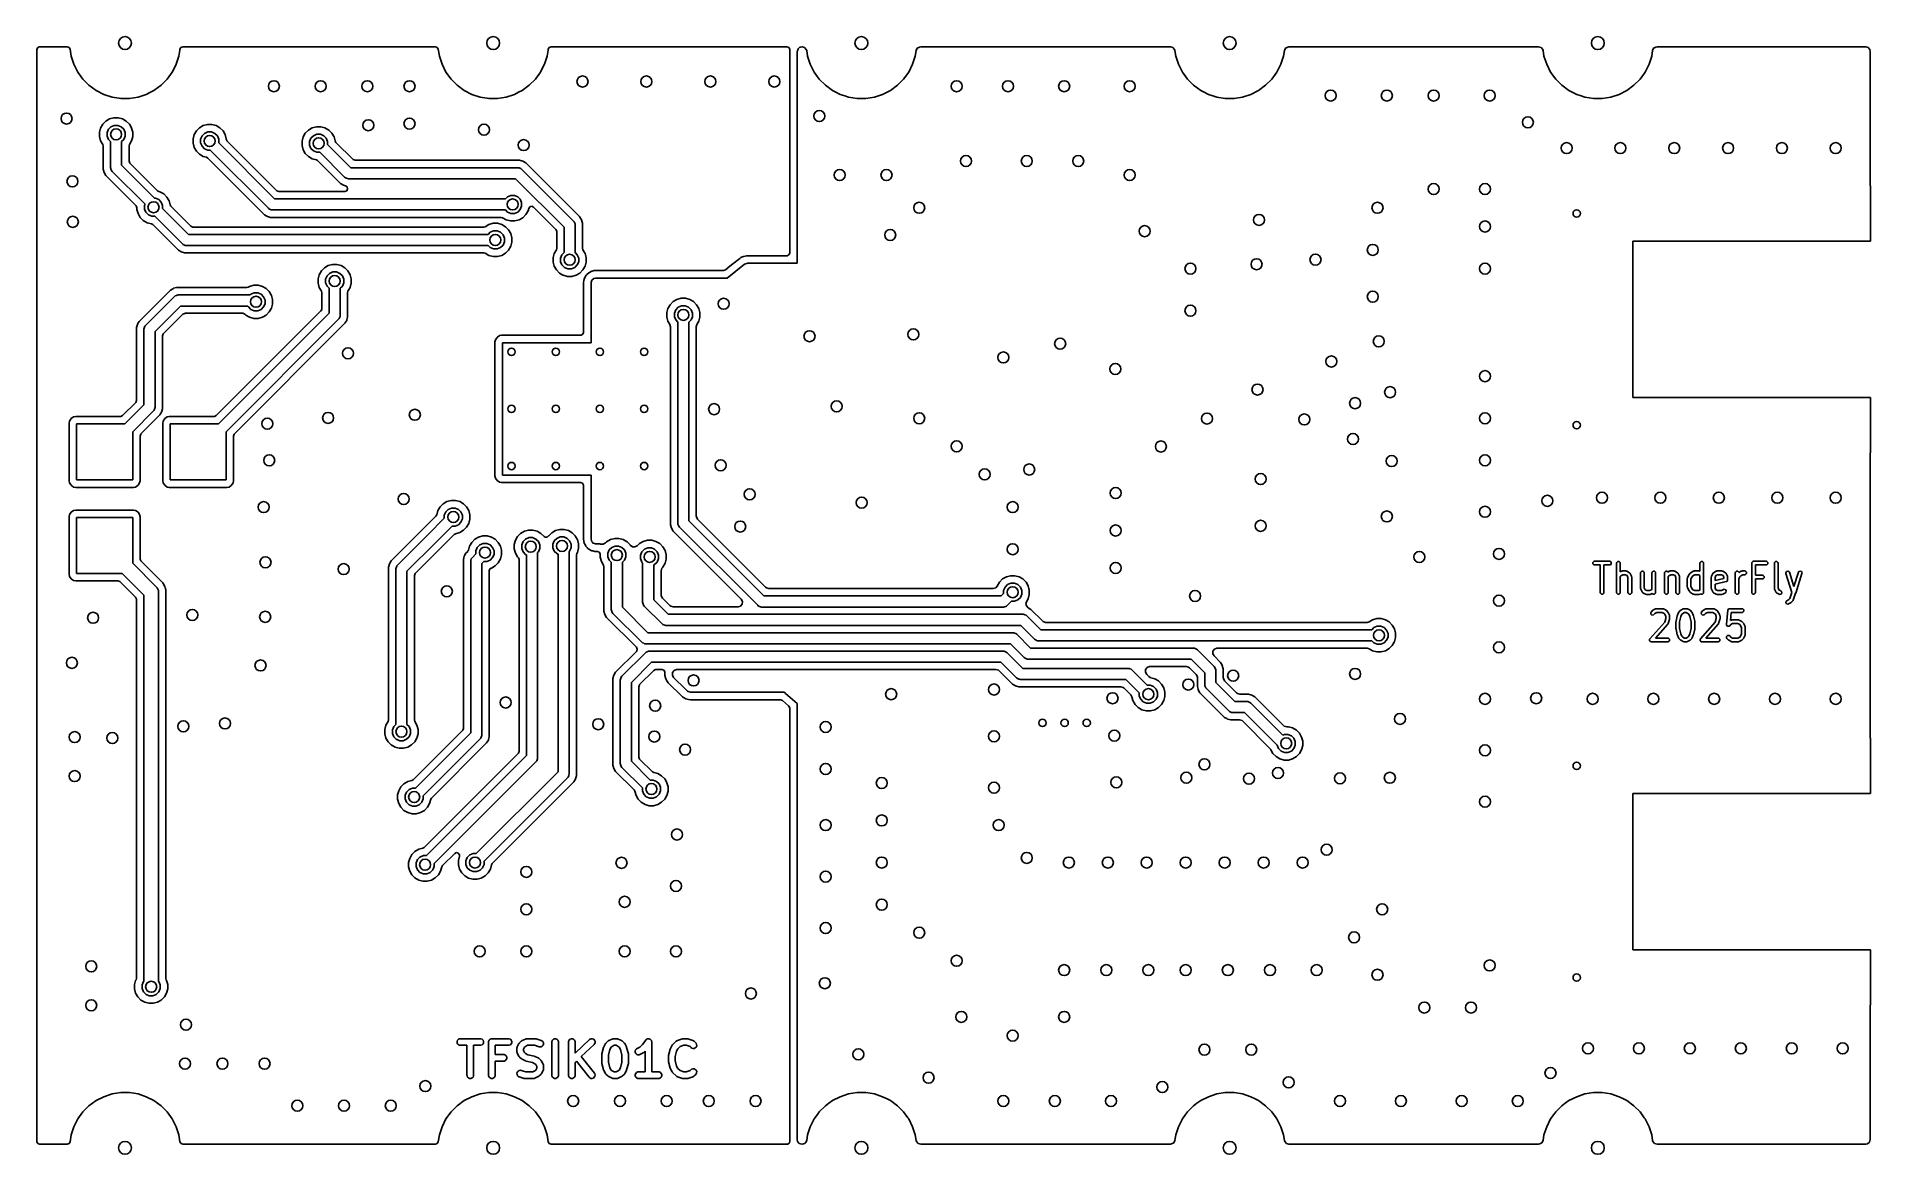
# Model space of a CAD drawing. Extents: x 4.94 to 6.9, y -4.14 to -2.94.
import ezdxf

# ---------------------------------------------------------------- set-up
doc = ezdxf.new("R2010")
doc.units = 0
doc.header["$MEASUREMENT"] = 0
doc.layers.add('BLACK', color=7, linetype='CONTINUOUS')

msp = doc.modelspace()

# ---------------------------------------------------------------- linework, layer by layer
at = {"layer": 'BLACK', "linetype": 'CONTINUOUS'}
for p, q in [((4.9427, -2.9567), (4.9434, -2.9547)), ((4.9427, -3.0449), (4.9427, -2.9567)), ((4.9434, -2.9547), (4.9452, -2.9536)), ((4.9452, -2.9536), (4.9458, -2.9536)), ((4.9458, -2.9536), (4.9753, -2.9536)), ((4.9753, -2.9536), (4.9773, -2.9543)), ((4.9773, -2.9543), (4.9783, -2.9562)), ((4.9783, -2.9562), (4.9784, -2.9562)), ((4.9784, -2.9562), (4.9795, -2.9635)), ((5.0947, -2.9635), (5.0957, -2.9572)), ((5.0957, -2.9572), (5.0959, -2.9562)), ((5.0959, -2.9562), (5.0969, -2.9544)), ((5.0969, -2.9544), (5.0989, -2.9536)), ((5.0989, -2.9536), (5.099, -2.9536)), ((5.099, -2.9536), (5.369, -2.9536)), ((5.369, -2.9536), (5.371, -2.9543)), ((5.371, -2.9543), (5.372, -2.9562)), ((5.372, -2.9562), (5.3721, -2.9562)), ((5.3721, -2.9562), (5.3732, -2.9635)), ((5.4884, -2.9635), (5.4894, -2.9572)), ((5.4894, -2.9572), (5.4896, -2.9562)), ((5.4896, -2.9562), (5.4906, -2.9544)), ((5.4906, -2.9544), (5.4926, -2.9536)), ((5.4926, -2.9536), (5.4927, -2.9536)), ((5.4927, -2.9536), (5.7449, -2.9536)), ((5.7449, -2.9536), (5.7469, -2.9543)), ((5.7469, -2.9543), (5.748, -2.9562)), ((5.748, -2.9572), (5.7478, -2.9585)), ((5.7478, -2.9585), (5.7478, -3.1738)), ((5.748, -2.9562), (5.748, -2.9572)), ((5.7559, -2.9585), (5.756, -2.9581)), ((5.7559, -3.185), (5.7559, -2.9585)), ((5.756, -2.9578), (5.7564, -2.9568)), ((5.756, -2.9581), (5.756, -2.9578)), ((5.7564, -2.9568), (5.7567, -2.9558)), ((5.7567, -2.9558), (5.7569, -2.9556)), ((5.7569, -2.9556), (5.7571, -2.9553)), ((5.7571, -2.9553), (5.758, -2.9547)), ((5.758, -2.9547), (5.7588, -2.954)), ((5.7588, -2.954), (5.7592, -2.954)), ((5.7592, -2.954), (5.7594, -2.9538)), ((5.7594, -2.9538), (5.7608, -2.9536)), ((5.7608, -2.9536), (5.7612, -2.9536)), ((5.7612, -2.9536), (5.7638, -2.9544)), ((5.7638, -2.9544), (5.7656, -2.9565)), ((5.7656, -2.9565), (5.766, -2.9577)), ((5.766, -2.9577), (5.7669, -2.9635)), ((5.8821, -2.9635), (5.8831, -2.9577)), ((5.8831, -2.9577), (5.8842, -2.9552)), ((5.8842, -2.9552), (5.8866, -2.9538)), ((5.8866, -2.9538), (5.8879, -2.9536)), ((5.8879, -2.9536), (6.1549, -2.9536)), ((6.1549, -2.9536), (6.1575, -2.9544)), ((6.1575, -2.9544), (6.1593, -2.9565)), ((6.1593, -2.9565), (6.1597, -2.9577)), ((6.1597, -2.9577), (6.1606, -2.9635)), ((6.2758, -2.9635), (6.2768, -2.9577)), ((6.2768, -2.9577), (6.2779, -2.9552)), ((6.2779, -2.9552), (6.2803, -2.9538)), ((6.2803, -2.9538), (6.2816, -2.9536)), ((6.2816, -2.9536), (6.5486, -2.9536)), ((6.5486, -2.9536), (6.5512, -2.9544)), ((6.5512, -2.9544), (6.553, -2.9565)), ((6.553, -2.9565), (6.5534, -2.9577)), ((6.5534, -2.9577), (6.5543, -2.9635)), ((6.6695, -2.9635), (6.6705, -2.9577)), ((6.6705, -2.9577), (6.6716, -2.9552)), ((6.6716, -2.9552), (6.674, -2.9538)), ((6.674, -2.9538), (6.6753, -2.9536)), ((6.6753, -2.9536), (6.8984, -2.9536)), ((6.8984, -2.9536), (6.901, -2.9544)), ((6.901, -2.9544), (6.9028, -2.9565)), ((6.9028, -2.9565), (6.9032, -2.9585)), ((6.9032, -2.9585), (6.9032, -3.1022)), ((4.9795, -2.9635), (4.9795, -2.9635)), ((4.9795, -2.9635), (4.9824, -2.9723)), ((4.9824, -2.9723), (4.9824, -2.9723)), ((4.9824, -2.9723), (4.9866, -2.9806)), ((5.0877, -2.9806), (5.0896, -2.9768)), ((5.0896, -2.9768), (5.0919, -2.9723)), ((5.0919, -2.9723), (5.0947, -2.9635)), ((5.0919, -2.9723), (5.0919, -2.9723)), ((5.0919, -2.9723), (5.0919, -2.9723)), ((5.3732, -2.9635), (5.3732, -2.9635)), ((5.3732, -2.9635), (5.3761, -2.9723)), ((5.3761, -2.9723), (5.3761, -2.9723)), ((5.3761, -2.9723), (5.3803, -2.9806)), ((5.4814, -2.9806), (5.4833, -2.9768)), ((5.4833, -2.9768), (5.4856, -2.9723)), ((5.4856, -2.9723), (5.4884, -2.9635)), ((5.4856, -2.9723), (5.4856, -2.9723)), ((5.4856, -2.9723), (5.4856, -2.9723)), ((5.7669, -2.9635), (5.7698, -2.9723)), ((5.7698, -2.9723), (5.774, -2.9806)), ((5.8751, -2.9806), (5.8793, -2.9723)), ((5.8793, -2.9723), (5.8821, -2.9635)), ((6.1606, -2.9635), (6.1635, -2.9723)), ((6.1635, -2.9723), (6.1677, -2.9806)), ((6.2688, -2.9806), (6.273, -2.9723)), ((6.273, -2.9723), (6.2758, -2.9635)), ((6.5543, -2.9635), (6.5572, -2.9723)), ((6.5572, -2.9723), (6.5614, -2.9806)), ((6.6625, -2.9806), (6.6667, -2.9723)), ((6.6667, -2.9723), (6.6695, -2.9635)), ((4.9866, -2.9806), (4.9866, -2.9806)), ((4.9866, -2.9806), (4.9921, -2.9881)), ((4.9921, -2.9881), (4.9921, -2.9881)), ((4.9921, -2.9881), (4.9921, -2.9881)), ((4.9921, -2.9881), (4.9986, -2.9947)), ((4.9986, -2.9947), (4.9986, -2.9947)), ((4.9986, -2.9947), (4.9986, -2.9947)), ((4.9986, -2.9947), (5.0062, -3.0002)), ((5.0681, -3.0002), (5.0756, -2.9947)), ((5.0756, -2.9947), (5.0822, -2.9881)), ((5.0822, -2.9881), (5.0877, -2.9806)), ((5.3803, -2.9806), (5.3803, -2.9806)), ((5.3803, -2.9806), (5.3858, -2.9881)), ((5.3858, -2.9881), (5.3858, -2.9881)), ((5.3858, -2.9881), (5.3858, -2.9881)), ((5.3858, -2.9881), (5.3923, -2.9947)), ((5.3923, -2.9947), (5.3923, -2.9947)), ((5.3923, -2.9947), (5.3923, -2.9947)), ((5.3923, -2.9947), (5.3999, -3.0002)), ((5.4618, -3.0002), (5.4693, -2.9947)), ((5.4693, -2.9947), (5.4759, -2.9881)), ((5.4759, -2.9881), (5.4814, -2.9806)), ((5.774, -2.9806), (5.7795, -2.9881)), ((5.7795, -2.9881), (5.786, -2.9947)), ((5.786, -2.9947), (5.7936, -3.0002)), ((5.8555, -3.0002), (5.863, -2.9947)), ((5.863, -2.9947), (5.8696, -2.9881)), ((5.8696, -2.9881), (5.8751, -2.9806)), ((6.1677, -2.9806), (6.1732, -2.9881)), ((6.1732, -2.9881), (6.1797, -2.9947)), ((6.1797, -2.9947), (6.1873, -3.0002)), ((6.2492, -3.0002), (6.2567, -2.9947)), ((6.2567, -2.9947), (6.2633, -2.9881)), ((6.2633, -2.9881), (6.2688, -2.9806)), ((6.5614, -2.9806), (6.5669, -2.9881)), ((6.5669, -2.9881), (6.5734, -2.9947)), ((6.5734, -2.9947), (6.581, -3.0002)), ((6.6429, -3.0002), (6.6504, -2.9947)), ((6.6504, -2.9947), (6.657, -2.9881)), ((6.657, -2.9881), (6.6625, -2.9806)), ((5.0062, -3.0002), (5.0062, -3.0002)), ((5.0062, -3.0002), (5.0144, -3.0044)), ((5.0144, -3.0044), (5.0144, -3.0044)), ((5.0144, -3.0044), (5.0144, -3.0044)), ((5.0144, -3.0044), (5.0233, -3.0073)), ((5.0233, -3.0073), (5.0233, -3.0073)), ((5.0233, -3.0073), (5.0233, -3.0073)), ((5.0233, -3.0073), (5.0307, -3.0084)), ((5.0307, -3.0084), (5.0325, -3.0087)), ((5.0325, -3.0087), (5.0325, -3.0087)), ((5.0325, -3.0087), (5.0418, -3.0087)), ((5.0418, -3.0087), (5.0464, -3.008)), ((5.0418, -3.0087), (5.0418, -3.0087)), ((5.0464, -3.008), (5.051, -3.0073)), ((5.051, -3.0073), (5.0598, -3.0044)), ((5.051, -3.0073), (5.051, -3.0073)), ((5.051, -3.0073), (5.051, -3.0073)), ((5.0598, -3.0044), (5.0643, -3.0021)), ((5.0598, -3.0044), (5.0598, -3.0044)), ((5.0598, -3.0044), (5.0598, -3.0044)), ((5.0643, -3.0021), (5.0681, -3.0002)), ((5.3999, -3.0002), (5.3999, -3.0002)), ((5.3999, -3.0002), (5.4081, -3.0044)), ((5.4081, -3.0044), (5.4081, -3.0044)), ((5.4081, -3.0044), (5.4081, -3.0044)), ((5.4081, -3.0044), (5.417, -3.0073)), ((5.417, -3.0073), (5.417, -3.0073)), ((5.417, -3.0073), (5.417, -3.0073)), ((5.417, -3.0073), (5.4244, -3.0084)), ((5.4244, -3.0084), (5.4262, -3.0087)), ((5.4262, -3.0087), (5.4262, -3.0087)), ((5.4262, -3.0087), (5.4355, -3.0087)), ((5.4355, -3.0087), (5.4401, -3.008)), ((5.4355, -3.0087), (5.4355, -3.0087)), ((5.4401, -3.008), (5.4447, -3.0073)), ((5.4447, -3.0073), (5.4535, -3.0044)), ((5.4447, -3.0073), (5.4447, -3.0073)), ((5.4447, -3.0073), (5.4447, -3.0073)), ((5.4535, -3.0044), (5.458, -3.0021)), ((5.4535, -3.0044), (5.4535, -3.0044)), ((5.4535, -3.0044), (5.4535, -3.0044)), ((5.458, -3.0021), (5.4618, -3.0002)), ((5.7936, -3.0002), (5.7964, -3.0016)), ((5.7964, -3.0016), (5.8019, -3.0044)), ((5.8019, -3.0044), (5.8019, -3.0044)), ((5.8019, -3.0044), (5.8019, -3.0044)), ((5.8019, -3.0044), (5.8066, -3.0059)), ((5.8066, -3.0059), (5.8107, -3.0073)), ((5.8107, -3.0073), (5.8199, -3.0087)), ((5.8199, -3.0087), (5.8199, -3.0087)), ((5.8199, -3.0087), (5.8292, -3.0087)), ((5.8292, -3.0087), (5.8384, -3.0073)), ((5.8384, -3.0073), (5.8472, -3.0044)), ((5.8472, -3.0044), (5.8555, -3.0002)), ((6.1873, -3.0002), (6.1901, -3.0016)), ((6.1901, -3.0016), (6.1956, -3.0044)), ((6.1956, -3.0044), (6.1956, -3.0044)), ((6.1956, -3.0044), (6.1956, -3.0044)), ((6.1956, -3.0044), (6.2003, -3.0059)), ((6.2003, -3.0059), (6.2044, -3.0073)), ((6.2044, -3.0073), (6.2136, -3.0087)), ((6.2136, -3.0087), (6.2136, -3.0087)), ((6.2136, -3.0087), (6.2229, -3.0087)), ((6.2229, -3.0087), (6.2321, -3.0073)), ((6.2321, -3.0073), (6.2409, -3.0044)), ((6.2409, -3.0044), (6.2492, -3.0002)), ((6.581, -3.0002), (6.5838, -3.0016)), ((6.5838, -3.0016), (6.5893, -3.0044)), ((6.5893, -3.0044), (6.5893, -3.0044)), ((6.5893, -3.0044), (6.5893, -3.0044)), ((6.5893, -3.0044), (6.594, -3.0059)), ((6.594, -3.0059), (6.5981, -3.0073)), ((6.5981, -3.0073), (6.6073, -3.0087)), ((6.6073, -3.0087), (6.6073, -3.0087)), ((6.6073, -3.0087), (6.6166, -3.0087)), ((6.6166, -3.0087), (6.6258, -3.0073)), ((6.6258, -3.0073), (6.6346, -3.0044)), ((6.6346, -3.0044), (6.6429, -3.0002)), ((5.0134, -3.0364), (5.011, -3.0404)), ((5.0167, -3.0331), (5.0134, -3.0364)), ((5.0207, -3.0307), (5.0167, -3.0331)), ((5.0252, -3.0295), (5.0207, -3.0307)), ((5.0207, -3.0307), (5.0207, -3.0307)), ((5.0221, -3.0391), (5.0256, -3.0376)), ((5.0299, -3.0295), (5.0252, -3.0295)), ((5.0252, -3.0295), (5.0252, -3.0295)), ((5.0256, -3.0376), (5.0295, -3.0376)), ((5.0295, -3.0376), (5.033, -3.0391)), ((5.0344, -3.0307), (5.0299, -3.0295)), ((5.0384, -3.0331), (5.0344, -3.0307)), ((5.0344, -3.0307), (5.0344, -3.0307)), ((5.0418, -3.0364), (5.0384, -3.0331)), ((5.0439, -3.0401), (5.0418, -3.0364)), ((5.1208, -3.0378), (5.1168, -3.0401)), ((5.1253, -3.0366), (5.1208, -3.0378)), ((5.1208, -3.0378), (5.1208, -3.0378)), ((5.13, -3.0366), (5.1253, -3.0366)), ((5.1253, -3.0366), (5.1253, -3.0366)), ((5.1345, -3.0378), (5.13, -3.0366)), ((5.1386, -3.0401), (5.1345, -3.0378)), ((5.1345, -3.0378), (5.1345, -3.0378)), ((4.9427, -3.356), (4.9427, -3.0449)), ((5.011, -3.0404), (5.0098, -3.0449)), ((5.0098, -3.0449), (5.0098, -3.0496)), ((5.0098, -3.0496), (5.011, -3.0541)), ((5.011, -3.0404), (5.011, -3.0404)), ((5.011, -3.0541), (5.011, -3.0541)), ((5.011, -3.0541), (5.0133, -3.0581)), ((5.0133, -3.0581), (5.0138, -3.0596)), ((5.0179, -3.0453), (5.0194, -3.0418)), ((5.0179, -3.0492), (5.0179, -3.0453)), ((5.0194, -3.0527), (5.0179, -3.0492)), ((5.0194, -3.0418), (5.0221, -3.0391)), ((5.0217, -3.055), (5.0194, -3.0527)), ((5.0217, -3.0827), (5.0217, -3.055)), ((5.033, -3.0391), (5.0357, -3.0418)), ((5.0357, -3.0527), (5.0335, -3.055)), ((5.0335, -3.055), (5.0335, -3.0802)), ((5.0357, -3.0418), (5.0372, -3.0453)), ((5.0372, -3.0492), (5.0357, -3.0527)), ((5.0372, -3.0453), (5.0372, -3.0492)), ((5.0414, -3.0596), (5.0418, -3.0581)), ((5.0418, -3.0581), (5.0441, -3.0541)), ((5.0441, -3.0404), (5.0439, -3.0401)), ((5.0453, -3.0449), (5.0441, -3.0404)), ((5.0441, -3.0541), (5.0447, -3.052)), ((5.0447, -3.052), (5.0453, -3.0496)), ((5.0453, -3.0496), (5.0453, -3.0449)), ((5.1111, -3.0475), (5.1099, -3.052)), ((5.1099, -3.052), (5.1099, -3.0566)), ((5.1099, -3.0566), (5.1111, -3.0611)), ((5.1135, -3.0434), (5.1111, -3.0475)), ((5.1111, -3.0475), (5.1111, -3.0475)), ((5.1168, -3.0401), (5.1135, -3.0434)), ((5.118, -3.0524), (5.1195, -3.0488)), ((5.118, -3.0562), (5.118, -3.0524)), ((5.1195, -3.0598), (5.118, -3.0562)), ((5.1195, -3.0488), (5.1222, -3.0461)), ((5.1222, -3.0461), (5.1258, -3.0446)), ((5.1258, -3.0446), (5.1296, -3.0446)), ((5.1296, -3.0446), (5.1331, -3.0461)), ((5.1331, -3.0461), (5.1359, -3.0488)), ((5.1359, -3.0488), (5.1373, -3.0524)), ((5.1373, -3.0524), (5.1373, -3.0562)), ((5.1373, -3.0562), (5.1373, -3.0564)), ((5.1373, -3.0564), (5.1971, -3.1162)), ((5.1419, -3.0434), (5.1386, -3.0401)), ((5.1442, -3.0475), (5.1419, -3.0434)), ((5.1419, -3.0434), (5.1419, -3.0434)), ((5.1419, -3.0434), (5.1419, -3.0434)), ((5.1454, -3.052), (5.1442, -3.0475)), ((5.1454, -3.0521), (5.1454, -3.052)), ((5.1454, -3.052), (5.1454, -3.052)), ((5.1454, -3.0523), (5.1454, -3.0521)), ((5.1463, -3.0543), (5.1454, -3.0523)), ((5.1994, -3.1074), (5.1463, -3.0543)), ((5.2276, -3.0499), (5.2264, -3.0544)), ((5.2264, -3.0544), (5.2264, -3.0591)), ((5.2299, -3.0459), (5.2276, -3.0499)), ((5.2276, -3.0499), (5.2276, -3.0499)), ((5.2332, -3.0426), (5.2299, -3.0459)), ((5.2372, -3.0402), (5.2332, -3.0426)), ((5.2344, -3.0548), (5.2359, -3.0513)), ((5.2344, -3.0587), (5.2344, -3.0548)), ((5.2359, -3.0513), (5.2386, -3.0486)), ((5.2418, -3.039), (5.2372, -3.0402)), ((5.2372, -3.0402), (5.2372, -3.0402)), ((5.2386, -3.0486), (5.2422, -3.0471)), ((5.2464, -3.039), (5.2418, -3.039)), ((5.2418, -3.039), (5.2418, -3.039)), ((5.2422, -3.0471), (5.246, -3.0471)), ((5.246, -3.0471), (5.2496, -3.0486)), ((5.2509, -3.0402), (5.2464, -3.039)), ((5.2496, -3.0486), (5.2523, -3.0513)), ((5.255, -3.0426), (5.2509, -3.0402)), ((5.2509, -3.0402), (5.2509, -3.0402)), ((5.2523, -3.0513), (5.2537, -3.0548)), ((5.2537, -3.0548), (5.2537, -3.0581)), ((5.2537, -3.0581), (5.2785, -3.0828)), ((5.2583, -3.0459), (5.255, -3.0426)), ((5.2606, -3.0499), (5.2583, -3.0459)), ((5.2583, -3.0459), (5.2583, -3.0459)), ((5.2583, -3.0459), (5.2583, -3.0459)), ((5.2617, -3.0541), (5.2606, -3.0499)), ((5.2618, -3.0544), (5.2617, -3.0541)), ((5.2626, -3.0558), (5.2618, -3.0544)), ((5.2809, -3.074), (5.2626, -3.0558)), ((5.0138, -3.0596), (5.0138, -3.0845)), ((5.0414, -3.0757), (5.0414, -3.0596)), ((5.0414, -3.0759), (5.0414, -3.0757)), ((5.0423, -3.0779), (5.0414, -3.0759)), ((5.0718, -3.1074), (5.0423, -3.0779)), ((5.1111, -3.0611), (5.1111, -3.0611)), ((5.1111, -3.0611), (5.1135, -3.0652)), ((5.1135, -3.0652), (5.1168, -3.0685)), ((5.1168, -3.0685), (5.1168, -3.0685)), ((5.1168, -3.0685), (5.1168, -3.0685)), ((5.1168, -3.0685), (5.1208, -3.0708)), ((5.1222, -3.0625), (5.1195, -3.0598)), ((5.1208, -3.0708), (5.1242, -3.0717)), ((5.1258, -3.064), (5.1222, -3.0625)), ((5.1242, -3.0717), (5.1256, -3.0725)), ((5.1256, -3.0725), (5.1861, -3.1331)), ((5.1282, -3.064), (5.1258, -3.064)), ((5.1904, -3.1262), (5.1282, -3.064)), ((5.2264, -3.0591), (5.2276, -3.0636)), ((5.2276, -3.0636), (5.2276, -3.0636)), ((5.2276, -3.0636), (5.2299, -3.0677)), ((5.2299, -3.0677), (5.2332, -3.071)), ((5.2332, -3.071), (5.2332, -3.071)), ((5.2332, -3.071), (5.2332, -3.071)), ((5.2332, -3.071), (5.2372, -3.0733)), ((5.2359, -3.0622), (5.2344, -3.0587)), ((5.2386, -3.0649), (5.2359, -3.0622)), ((5.2372, -3.0733), (5.2417, -3.0745)), ((5.2422, -3.0664), (5.2386, -3.0649)), ((5.2417, -3.0745), (5.2431, -3.0753)), ((5.2454, -3.0664), (5.2422, -3.0664)), ((5.2431, -3.0753), (5.2676, -3.0998)), ((5.2719, -3.0929), (5.2454, -3.0664)), ((5.2811, -3.0742), (5.2809, -3.074)), ((5.2831, -3.0749), (5.2811, -3.0742)), ((5.459, -3.0749), (5.2831, -3.0749)), ((5.4625, -3.0759), (5.459, -3.0749)), ((5.459, -3.0749), (5.459, -3.0749)), ((5.4657, -3.0777), (5.4625, -3.0759)), ((5.4625, -3.0759), (5.4625, -3.0759)), ((5.5083, -3.1204), (5.4657, -3.0777)), ((5.0138, -3.0845), (5.0147, -3.088)), ((5.0147, -3.088), (5.0147, -3.088)), ((5.0147, -3.088), (5.0165, -3.0912)), ((5.0165, -3.0912), (5.049, -3.1236)), ((5.0218, -3.0838), (5.0217, -3.0827)), ((5.022, -3.0845), (5.0218, -3.0838)), ((5.0226, -3.086), (5.022, -3.0845)), ((5.0234, -3.0869), (5.0226, -3.086)), ((5.0585, -3.1219), (5.0234, -3.0869)), ((5.0335, -3.0802), (5.0686, -3.1154)), ((5.2728, -3.0937), (5.2719, -3.0929)), ((5.274, -3.0942), (5.2728, -3.0937)), ((5.2749, -3.0945), (5.274, -3.0942)), ((5.2761, -3.0947), (5.2749, -3.0945)), ((5.4548, -3.0947), (5.2761, -3.0947)), ((5.2785, -3.0828), (5.4572, -3.0828)), ((5.5066, -3.1465), (5.4548, -3.0947)), ((5.4572, -3.0828), (5.4584, -3.083)), ((5.4584, -3.083), (5.4592, -3.0833)), ((5.4592, -3.0833), (5.4605, -3.0838)), ((5.4605, -3.0838), (5.4614, -3.0846)), ((5.4614, -3.0846), (5.5167, -3.1399)), ((5.0686, -3.1154), (5.0696, -3.1154)), ((5.0696, -3.1154), (5.0731, -3.1169)), ((5.0732, -3.1082), (5.0718, -3.1074)), ((5.0731, -3.1169), (5.0758, -3.1196)), ((5.0745, -3.1085), (5.0732, -3.1082)), ((5.0785, -3.1109), (5.0745, -3.1085)), ((5.0818, -3.1142), (5.0785, -3.1109)), ((5.0842, -3.1182), (5.0818, -3.1142)), ((5.1971, -3.1162), (5.4438, -3.1162)), ((5.1996, -3.1075), (5.1994, -3.1074)), ((5.2016, -3.1083), (5.1996, -3.1075)), ((5.272, -3.1083), (5.2016, -3.1083)), ((5.2676, -3.0998), (5.2708, -3.1016)), ((5.2708, -3.1016), (5.2708, -3.1016)), ((5.2708, -3.1016), (5.2728, -3.1021)), ((5.2722, -3.1082), (5.272, -3.1083)), ((5.2742, -3.1074), (5.2722, -3.1082)), ((5.2728, -3.1021), (5.2745, -3.1034)), ((5.2751, -3.1054), (5.2742, -3.1074)), ((5.2745, -3.1034), (5.2751, -3.1054)), ((5.4438, -3.1162), (5.4461, -3.1139)), ((5.4461, -3.1139), (5.4496, -3.1124)), ((5.4496, -3.1124), (5.4535, -3.1124)), ((5.4535, -3.1124), (5.457, -3.1139)), ((5.457, -3.1139), (5.4598, -3.1166)), ((5.4598, -3.1166), (5.4612, -3.1201)), ((6.9032, -3.1022), (6.9033, -3.1022)), ((6.9033, -3.1022), (6.9033, -3.1613)), ((5.049, -3.1236), (5.0499, -3.1256)), ((5.0499, -3.1256), (5.0499, -3.1258)), ((5.0499, -3.1258), (5.0499, -3.1274)), ((5.0499, -3.1274), (5.0511, -3.1319)), ((5.0511, -3.1319), (5.0511, -3.1319)), ((5.0511, -3.1319), (5.0534, -3.136)), ((5.0534, -3.136), (5.0567, -3.1393)), ((5.058, -3.1231), (5.0585, -3.1219)), ((5.058, -3.127), (5.058, -3.1231)), ((5.0595, -3.1305), (5.058, -3.127)), ((5.0622, -3.1333), (5.0595, -3.1305)), ((5.0657, -3.1347), (5.0622, -3.1333)), ((5.0689, -3.1347), (5.0657, -3.1347)), ((5.0985, -3.1642), (5.0689, -3.1347)), ((5.0758, -3.1196), (5.0773, -3.1231)), ((5.0773, -3.1231), (5.0773, -3.1264)), ((5.0773, -3.1264), (5.1051, -3.1542)), ((5.0854, -3.1227), (5.0842, -3.1182)), ((5.0842, -3.1182), (5.0842, -3.1182)), ((5.0862, -3.1241), (5.0854, -3.1227)), ((5.1074, -3.1454), (5.0862, -3.1241)), ((5.1861, -3.1331), (5.1861, -3.1331)), ((5.1861, -3.1331), (5.1861, -3.1331)), ((5.1861, -3.1331), (5.1881, -3.1342)), ((5.1881, -3.1342), (5.1893, -3.1349)), ((5.1893, -3.1349), (5.1928, -3.1359)), ((5.1913, -3.127), (5.1904, -3.1262)), ((5.1926, -3.1275), (5.1913, -3.127)), ((5.1935, -3.1279), (5.1926, -3.1275)), ((5.1928, -3.1359), (5.4392, -3.1359)), ((5.1946, -3.128), (5.1935, -3.1279)), ((5.4438, -3.128), (5.1946, -3.128)), ((5.4392, -3.1359), (5.4407, -3.1363)), ((5.4407, -3.1363), (5.4447, -3.1386)), ((5.4461, -3.1302), (5.4438, -3.128)), ((5.4496, -3.1317), (5.4461, -3.1302)), ((5.4535, -3.1317), (5.4496, -3.1317)), ((5.457, -3.1302), (5.4535, -3.1317)), ((5.4598, -3.1275), (5.457, -3.1302)), ((5.4584, -3.1386), (5.4625, -3.1363)), ((5.4612, -3.124), (5.4598, -3.1275)), ((5.4612, -3.1201), (5.4612, -3.124)), ((5.4625, -3.1363), (5.4658, -3.133)), ((5.4658, -3.133), (5.4681, -3.1289)), ((5.4681, -3.1289), (5.4688, -3.1264)), ((5.4688, -3.1264), (5.47, -3.1247)), ((5.47, -3.1247), (5.472, -3.1241)), ((5.472, -3.1241), (5.474, -3.125)), ((5.474, -3.125), (5.474, -3.125)), ((5.474, -3.125), (5.4978, -3.1489)), ((5.521, -3.133), (5.5083, -3.1204)), ((5.5229, -3.1349), (5.521, -3.133)), ((5.5235, -3.1356), (5.5229, -3.1349)), ((5.5253, -3.1386), (5.5235, -3.1356)), ((5.0567, -3.1393), (5.0567, -3.1393)), ((5.0567, -3.1393), (5.0567, -3.1393)), ((5.0567, -3.1393), (5.0608, -3.1416)), ((5.0608, -3.1416), (5.0653, -3.1428)), ((5.0653, -3.1428), (5.0667, -3.1436)), ((5.0667, -3.1436), (5.0942, -3.1711)), ((5.1051, -3.1542), (5.4253, -3.1542)), ((5.1076, -3.1455), (5.1074, -3.1454)), ((5.1096, -3.1463), (5.1076, -3.1455)), ((5.4207, -3.1463), (5.1096, -3.1463)), ((5.4222, -3.1459), (5.4207, -3.1463)), ((5.4262, -3.1435), (5.4222, -3.1459)), ((5.4253, -3.1542), (5.4276, -3.1519)), ((5.4307, -3.1423), (5.4262, -3.1435)), ((5.4262, -3.1435), (5.4262, -3.1435)), ((5.4276, -3.1519), (5.4312, -3.1504)), ((5.4354, -3.1423), (5.4307, -3.1423)), ((5.4307, -3.1423), (5.4307, -3.1423)), ((5.4312, -3.1504), (5.435, -3.1504)), ((5.435, -3.1504), (5.4385, -3.1519)), ((5.4399, -3.1435), (5.4354, -3.1423)), ((5.4385, -3.1519), (5.4413, -3.1546)), ((5.444, -3.1459), (5.4399, -3.1435)), ((5.4399, -3.1435), (5.4399, -3.1435)), ((5.4413, -3.1546), (5.4427, -3.1582)), ((5.4473, -3.1492), (5.444, -3.1459)), ((5.4447, -3.1386), (5.4492, -3.1398)), ((5.4496, -3.1532), (5.4473, -3.1492)), ((5.4473, -3.1492), (5.4473, -3.1492)), ((5.4473, -3.1492), (5.4473, -3.1492)), ((5.4492, -3.1398), (5.4492, -3.1398)), ((5.4492, -3.1398), (5.4539, -3.1398)), ((5.4508, -3.1577), (5.4496, -3.1532)), ((5.4539, -3.1398), (5.4584, -3.1386)), ((5.4539, -3.1398), (5.4539, -3.1398)), ((5.4978, -3.1489), (5.4987, -3.1508)), ((5.4987, -3.1508), (5.4987, -3.1511)), ((5.4987, -3.1511), (5.4987, -3.1689)), ((5.5066, -3.1736), (5.5066, -3.1465)), ((5.5167, -3.1399), (5.5174, -3.1408)), ((5.5174, -3.1408), (5.518, -3.1422)), ((5.518, -3.1422), (5.5183, -3.1429)), ((5.5183, -3.1429), (5.5184, -3.144)), ((5.5184, -3.144), (5.5184, -3.1736)), ((5.5254, -3.1387), (5.5253, -3.1386)), ((5.5257, -3.1399), (5.5254, -3.1387)), ((5.5263, -3.1422), (5.5257, -3.1399)), ((5.5263, -3.1689), (5.5263, -3.1422)), ((5.5263, -3.1422), (5.5263, -3.1422)), ((5.0942, -3.1711), (5.0942, -3.1711)), ((5.0942, -3.1711), (5.0942, -3.1711)), ((5.0942, -3.1711), (5.0968, -3.1726)), ((5.0968, -3.1726), (5.0968, -3.1726)), ((5.0968, -3.1726), (5.0973, -3.1729)), ((5.0973, -3.1729), (5.0973, -3.1729)), ((5.0973, -3.1729), (5.0973, -3.1729)), ((5.0973, -3.1729), (5.1008, -3.1739)), ((5.0994, -3.165), (5.0985, -3.1642)), ((5.1006, -3.1655), (5.0994, -3.165)), ((5.1015, -3.1659), (5.1006, -3.1655)), ((5.1008, -3.1739), (5.1008, -3.1739)), ((5.1008, -3.1739), (5.1045, -3.1739)), ((5.1026, -3.166), (5.1015, -3.1659)), ((5.4253, -3.166), (5.1026, -3.166)), ((5.1045, -3.1739), (5.4207, -3.1739)), ((5.4207, -3.1739), (5.4222, -3.1743)), ((5.4222, -3.1743), (5.4262, -3.1766)), ((5.4276, -3.1683), (5.4253, -3.166)), ((5.4312, -3.1697), (5.4276, -3.1683)), ((5.435, -3.1697), (5.4312, -3.1697)), ((5.4385, -3.1683), (5.435, -3.1697)), ((5.4413, -3.1655), (5.4385, -3.1683)), ((5.4399, -3.1766), (5.444, -3.1743)), ((5.4427, -3.162), (5.4413, -3.1655)), ((5.4427, -3.1582), (5.4427, -3.162)), ((5.444, -3.1743), (5.4473, -3.171)), ((5.4473, -3.171), (5.4496, -3.1669)), ((5.4496, -3.1669), (5.4508, -3.1624)), ((5.4508, -3.1624), (5.4508, -3.1577)), ((5.496, -3.1745), (5.4948, -3.179)), ((5.4983, -3.1705), (5.496, -3.1745)), ((5.496, -3.1745), (5.496, -3.1745)), ((5.4987, -3.1689), (5.4983, -3.1705)), ((5.5029, -3.1794), (5.5043, -3.1759)), ((5.5043, -3.1759), (5.5066, -3.1736)), ((5.5184, -3.1736), (5.5207, -3.1759)), ((5.5207, -3.1759), (5.5222, -3.1794)), ((5.5267, -3.1705), (5.5263, -3.1689)), ((5.529, -3.1745), (5.5267, -3.1705)), ((5.5302, -3.179), (5.529, -3.1745)), ((5.529, -3.1745), (5.529, -3.1745)), ((5.7471, -3.1758), (5.7452, -3.1769)), ((5.7478, -3.1738), (5.7471, -3.1758)), ((6.9033, -3.1613), (6.6493, -3.1613)), ((6.6493, -3.1613), (6.6493, -3.3286)), ((5.2471, -3.1931), (5.2448, -3.1972)), ((5.2504, -3.1898), (5.2471, -3.1931)), ((5.2545, -3.1875), (5.2504, -3.1898)), ((5.259, -3.1863), (5.2545, -3.1875)), ((5.2545, -3.1875), (5.2545, -3.1875)), ((5.2558, -3.1958), (5.2594, -3.1943)), ((5.2636, -3.1863), (5.259, -3.1863)), ((5.259, -3.1863), (5.259, -3.1863)), ((5.2594, -3.1943), (5.2632, -3.1943)), ((5.2632, -3.1943), (5.2668, -3.1958)), ((5.2681, -3.1875), (5.2636, -3.1863)), ((5.2722, -3.1898), (5.2681, -3.1875)), ((5.2681, -3.1875), (5.2681, -3.1875)), ((5.2755, -3.1931), (5.2722, -3.1898)), ((5.2778, -3.1972), (5.2755, -3.1931)), ((5.2755, -3.1931), (5.2755, -3.1931)), ((5.2755, -3.1931), (5.2755, -3.1931)), ((5.4262, -3.1766), (5.4307, -3.1778)), ((5.4307, -3.1778), (5.4307, -3.1778)), ((5.4307, -3.1778), (5.4354, -3.1778)), ((5.4354, -3.1778), (5.4399, -3.1766)), ((5.4354, -3.1778), (5.4354, -3.1778)), ((5.4948, -3.179), (5.4948, -3.1837)), ((5.4948, -3.1837), (5.496, -3.1882)), ((5.496, -3.1882), (5.496, -3.1882)), ((5.496, -3.1882), (5.4983, -3.1922)), ((5.4983, -3.1922), (5.5016, -3.1955)), ((5.5016, -3.1955), (5.5052, -3.1976)), ((5.5029, -3.1833), (5.5029, -3.1794)), ((5.5043, -3.1868), (5.5029, -3.1833)), ((5.507, -3.1895), (5.5043, -3.1868)), ((5.5106, -3.191), (5.507, -3.1895)), ((5.5144, -3.191), (5.5106, -3.191)), ((5.518, -3.1895), (5.5144, -3.191)), ((5.5207, -3.1868), (5.518, -3.1895)), ((5.5194, -3.1979), (5.5234, -3.1955)), ((5.5222, -3.1833), (5.5207, -3.1868)), ((5.5222, -3.1794), (5.5222, -3.1833)), ((5.5234, -3.1955), (5.5267, -3.1922)), ((5.5267, -3.1922), (5.529, -3.1882)), ((5.529, -3.1882), (5.5302, -3.1837)), ((5.5302, -3.1837), (5.5302, -3.179)), ((5.533, -3.1951), (5.5309, -3.1969)), ((5.5362, -3.1934), (5.533, -3.1951)), ((5.533, -3.1951), (5.533, -3.1951)), ((5.5366, -3.1933), (5.5362, -3.1934)), ((5.5362, -3.1934), (5.5362, -3.1934)), ((5.5386, -3.1929), (5.5366, -3.1933)), ((5.5403, -3.1927), (5.5386, -3.1929)), ((5.5386, -3.1929), (5.5386, -3.1929)), ((5.5386, -3.1929), (5.5386, -3.1929)), ((5.5386, -3.1929), (5.5386, -3.1929)), ((5.6772, -3.1927), (5.5403, -3.1927)), ((5.6791, -3.192), (5.6772, -3.1927)), ((5.6839, -3.1882), (5.6791, -3.192)), ((5.6811, -3.2008), (5.6995, -3.1861)), ((5.687, -3.1857), (5.6839, -3.1882)), ((5.6944, -3.1798), (5.687, -3.1857)), ((5.6957, -3.179), (5.6944, -3.1798)), ((5.6964, -3.1786), (5.6957, -3.179)), ((5.6984, -3.1778), (5.6964, -3.1786)), ((5.6989, -3.1776), (5.6984, -3.1778)), ((5.7016, -3.177), (5.6989, -3.1776)), ((5.6989, -3.1776), (5.6989, -3.1776)), ((5.6989, -3.1776), (5.6989, -3.1776)), ((5.6995, -3.1861), (5.702, -3.1851)), ((5.7021, -3.177), (5.7016, -3.177)), ((5.7016, -3.177), (5.7016, -3.177)), ((5.702, -3.1851), (5.7025, -3.185)), ((5.7025, -3.1769), (5.7021, -3.177)), ((5.7021, -3.177), (5.7021, -3.177)), ((5.7021, -3.177), (5.7021, -3.177)), ((5.7447, -3.1769), (5.7025, -3.1769)), ((5.7025, -3.185), (5.7559, -3.185)), ((5.7452, -3.1769), (5.7447, -3.1769)), ((5.0857, -3.2137), (5.0523, -3.2471)), ((5.0888, -3.2119), (5.0857, -3.2137)), ((5.0891, -3.2118), (5.0888, -3.2119)), ((5.0888, -3.2119), (5.0888, -3.2119)), ((5.0923, -3.2109), (5.0891, -3.2118)), ((5.1673, -3.2109), (5.0923, -3.2109)), ((5.1689, -3.2105), (5.1673, -3.2109)), ((5.1703, -3.2097), (5.1689, -3.2105)), ((5.1748, -3.2085), (5.1703, -3.2097)), ((5.1703, -3.2097), (5.1703, -3.2097)), ((5.1795, -3.2085), (5.1748, -3.2085)), ((5.1748, -3.2085), (5.1748, -3.2085)), ((5.184, -3.2097), (5.1795, -3.2085)), ((5.1881, -3.212), (5.184, -3.2097)), ((5.184, -3.2097), (5.184, -3.2097)), ((5.1914, -3.2153), (5.1881, -3.212)), ((5.1937, -3.2194), (5.1914, -3.2153)), ((5.1914, -3.2153), (5.1914, -3.2153)), ((5.1914, -3.2153), (5.1914, -3.2153)), ((5.2448, -3.1972), (5.2436, -3.2017)), ((5.2436, -3.2017), (5.2436, -3.2063)), ((5.2436, -3.2063), (5.2448, -3.2108)), ((5.2448, -3.1972), (5.2448, -3.1972)), ((5.2448, -3.2108), (5.2448, -3.2108)), ((5.2448, -3.2108), (5.2471, -3.2148)), ((5.2471, -3.2148), (5.2475, -3.2164)), ((5.2516, -3.2021), (5.2531, -3.1985)), ((5.2516, -3.2059), (5.2516, -3.2021)), ((5.2531, -3.2095), (5.2516, -3.2059)), ((5.2531, -3.1985), (5.2558, -3.1958)), ((5.2554, -3.2117), (5.2531, -3.2095)), ((5.2554, -3.2383), (5.2554, -3.2117)), ((5.2668, -3.1958), (5.2695, -3.1985)), ((5.2695, -3.2095), (5.2672, -3.2117)), ((5.2672, -3.2117), (5.2672, -3.2407)), ((5.2695, -3.1985), (5.271, -3.2021)), ((5.271, -3.2059), (5.2695, -3.2095)), ((5.271, -3.2021), (5.271, -3.2059)), ((5.2751, -3.2164), (5.2755, -3.2148)), ((5.2755, -3.2148), (5.2762, -3.2137)), ((5.2762, -3.2137), (5.2778, -3.2108)), ((5.279, -3.2017), (5.2778, -3.1972)), ((5.2778, -3.2108), (5.279, -3.2063)), ((5.279, -3.2063), (5.279, -3.2017)), ((5.5052, -3.1976), (5.5057, -3.1979)), ((5.5057, -3.1979), (5.5102, -3.1991)), ((5.5102, -3.1991), (5.5102, -3.1991)), ((5.5102, -3.1991), (5.5148, -3.1991)), ((5.5148, -3.1991), (5.5194, -3.1979)), ((5.5148, -3.1991), (5.5148, -3.1991)), ((5.5277, -3.2034), (5.5273, -3.2057)), ((5.5273, -3.2057), (5.5273, -3.2057)), ((5.5273, -3.2057), (5.5273, -3.2057)), ((5.5273, -3.2057), (5.5274, -3.2357)), ((5.5284, -3.2008), (5.5277, -3.2034)), ((5.5277, -3.2034), (5.5277, -3.2034)), ((5.5302, -3.1976), (5.5284, -3.2008)), ((5.5309, -3.1969), (5.5302, -3.1976)), ((5.5354, -3.2057), (5.5362, -3.203)), ((5.5355, -3.2699), (5.5354, -3.2057)), ((5.5362, -3.203), (5.5383, -3.2012)), ((5.5383, -3.2012), (5.5403, -3.2008)), ((5.5403, -3.2008), (5.6811, -3.2008)), ((5.0591, -3.2514), (5.09, -3.2206)), ((5.0966, -3.2307), (5.0692, -3.258)), ((5.09, -3.2206), (5.0909, -3.2198)), ((5.0909, -3.2198), (5.0921, -3.2193)), ((5.0921, -3.2193), (5.093, -3.219)), ((5.093, -3.219), (5.0941, -3.2188)), ((5.0941, -3.2188), (5.1709, -3.2188)), ((5.1685, -3.2307), (5.0966, -3.2307)), ((5.169, -3.2317), (5.1685, -3.2307)), ((5.1717, -3.2344), (5.169, -3.2317)), ((5.1709, -3.2188), (5.1717, -3.2181)), ((5.1717, -3.2181), (5.1752, -3.2166)), ((5.1752, -3.2359), (5.1717, -3.2344)), ((5.1752, -3.2166), (5.1791, -3.2166)), ((5.1791, -3.2166), (5.1826, -3.2181)), ((5.1826, -3.2344), (5.1791, -3.2359)), ((5.1826, -3.2181), (5.1853, -3.2208)), ((5.1853, -3.2317), (5.1826, -3.2344)), ((5.1853, -3.2208), (5.1868, -3.2243)), ((5.1868, -3.2282), (5.1853, -3.2317)), ((5.1868, -3.2243), (5.1868, -3.2282)), ((5.1914, -3.2371), (5.1937, -3.2331)), ((5.1949, -3.2239), (5.1937, -3.2194)), ((5.1937, -3.2331), (5.1949, -3.2286)), ((5.1949, -3.2286), (5.1949, -3.2239)), ((5.2475, -3.2337), (5.2468, -3.2357)), ((5.2475, -3.2164), (5.2475, -3.2337)), ((5.2751, -3.2426), (5.2751, -3.2164)), ((5.6176, -3.2333), (5.6164, -3.2378)), ((5.6199, -3.2293), (5.6176, -3.2333)), ((5.6232, -3.226), (5.6199, -3.2293)), ((5.6199, -3.2293), (5.6199, -3.2293)), ((5.6273, -3.2236), (5.6232, -3.226)), ((5.6232, -3.226), (5.6232, -3.226)), ((5.6245, -3.2382), (5.6259, -3.2347)), ((5.6259, -3.2347), (5.6287, -3.232)), ((5.6318, -3.2224), (5.6273, -3.2236)), ((5.6273, -3.2236), (5.6273, -3.2236)), ((5.6273, -3.2236), (5.6273, -3.2236)), ((5.6287, -3.232), (5.6322, -3.2305)), ((5.6365, -3.2224), (5.6318, -3.2224)), ((5.6322, -3.2305), (5.636, -3.2305)), ((5.636, -3.2305), (5.6396, -3.232)), ((5.641, -3.2236), (5.6365, -3.2224)), ((5.6396, -3.232), (5.6423, -3.2347)), ((5.645, -3.226), (5.641, -3.2236)), ((5.6423, -3.2347), (5.6438, -3.2382)), ((5.6483, -3.2293), (5.645, -3.226)), ((5.6507, -3.2333), (5.6483, -3.2293)), ((5.6519, -3.2378), (5.6507, -3.2333)), ((5.0504, -3.2503), (5.0495, -3.2538)), ((5.0495, -3.2538), (5.0495, -3.3317)), ((5.0509, -3.2495), (5.0504, -3.2503)), ((5.0523, -3.2471), (5.0509, -3.2495)), ((5.0509, -3.2495), (5.0509, -3.2495)), ((5.0574, -3.2556), (5.0575, -3.2544)), ((5.0575, -3.2544), (5.058, -3.2533)), ((5.058, -3.2533), (5.0584, -3.2523)), ((5.0584, -3.2523), (5.0591, -3.2514)), ((5.078, -3.2604), (5.099, -3.2395)), ((5.099, -3.2395), (5.1009, -3.2386)), ((5.1009, -3.2386), (5.1012, -3.2385)), ((5.1012, -3.2385), (5.1631, -3.2385)), ((5.2466, -3.2359), (5.1346, -3.3479)), ((5.1369, -3.3567), (5.2554, -3.2383)), ((5.2655, -3.2449), (5.1453, -3.3651)), ((5.1541, -3.3675), (5.2723, -3.2492)), ((5.1631, -3.2385), (5.1651, -3.2393)), ((5.1651, -3.2393), (5.1653, -3.2395)), ((5.1653, -3.2395), (5.1663, -3.2404)), ((5.1663, -3.2404), (5.1663, -3.2404)), ((5.1663, -3.2404), (5.1663, -3.2404)), ((5.1663, -3.2404), (5.1703, -3.2428)), ((5.1703, -3.2428), (5.1748, -3.244)), ((5.1748, -3.244), (5.1748, -3.244)), ((5.1748, -3.244), (5.1795, -3.244)), ((5.1791, -3.2359), (5.1752, -3.2359)), ((5.1795, -3.244), (5.184, -3.2428)), ((5.1795, -3.244), (5.1795, -3.244)), ((5.184, -3.2428), (5.1881, -3.2404)), ((5.1881, -3.2404), (5.1914, -3.2371)), ((5.2468, -3.2357), (5.2466, -3.2359)), ((5.2662, -3.244), (5.2655, -3.2449)), ((5.2671, -3.2419), (5.2662, -3.244)), ((5.2672, -3.2407), (5.2671, -3.2419)), ((5.2723, -3.2492), (5.2742, -3.2461)), ((5.2723, -3.2492), (5.2723, -3.2492)), ((5.2742, -3.2461), (5.2743, -3.2455)), ((5.2743, -3.2455), (5.2751, -3.2426)), ((5.5274, -3.2357), (5.5274, -3.2589)), ((5.6164, -3.2378), (5.6164, -3.2425)), ((5.6164, -3.2425), (5.6176, -3.247)), ((5.6176, -3.247), (5.6197, -3.2506)), ((5.6197, -3.2506), (5.6203, -3.253)), ((5.6203, -3.253), (5.6203, -3.4647)), ((5.6245, -3.2421), (5.6245, -3.2382)), ((5.6259, -3.2456), (5.6245, -3.2421)), ((5.6282, -3.2479), (5.6259, -3.2456)), ((5.6282, -3.4629), (5.6282, -3.2479)), ((5.6423, -3.2456), (5.64, -3.2479)), ((5.64, -3.2479), (5.64, -3.4604)), ((5.6438, -3.2421), (5.6423, -3.2456)), ((5.6438, -3.2382), (5.6438, -3.2421)), ((5.6479, -3.253), (5.6486, -3.2506)), ((5.6479, -3.4551), (5.6479, -3.253)), ((5.6486, -3.2506), (5.6507, -3.247)), ((5.6507, -3.247), (5.6519, -3.2425)), ((5.6519, -3.2425), (5.6519, -3.2378)), ((5.0574, -3.3363), (5.0574, -3.2556)), ((5.0692, -3.258), (5.0692, -3.3387)), ((5.0771, -3.2626), (5.0778, -3.2606)), ((5.0771, -3.3406), (5.0771, -3.2626)), ((5.0778, -3.2606), (5.078, -3.2604)), ((5.4332, -3.2668), (5.4327, -3.2691)), ((5.4327, -3.2691), (5.4327, -3.4124)), ((5.4349, -3.2642), (5.4332, -3.2668)), ((5.4375, -3.2624), (5.4349, -3.2642)), ((5.4398, -3.262), (5.4375, -3.2624)), ((5.5243, -3.262), (5.4398, -3.262)), ((5.4406, -3.4116), (5.4406, -3.2699)), ((5.4406, -3.2699), (5.5355, -3.2699)), ((5.5248, -3.2619), (5.5243, -3.262)), ((5.5266, -3.2609), (5.5248, -3.2619)), ((5.5274, -3.2589), (5.5266, -3.2609)), ((5.0495, -3.3317), (5.0488, -3.3337)), ((6.6493, -3.3286), (6.9033, -3.3286)), ((6.9033, -3.3286), (6.9033, -3.3876)), ((4.9796, -3.3511), (4.9779, -3.3537)), ((4.9822, -3.3493), (4.9796, -3.3511)), ((4.9845, -3.3489), (4.9822, -3.3493)), ((5.0324, -3.3489), (4.9845, -3.3489)), ((5.0327, -3.3488), (5.0324, -3.3489)), ((5.0346, -3.3479), (5.0327, -3.3488)), ((5.0486, -3.3339), (5.0346, -3.3479)), ((5.0369, -3.3567), (5.0574, -3.3363)), ((5.0675, -3.3429), (5.0453, -3.3651)), ((5.0488, -3.3337), (5.0486, -3.3339)), ((5.0656, -3.356), (5.0743, -3.3472)), ((5.0682, -3.342), (5.0675, -3.3429)), ((5.0691, -3.3399), (5.0682, -3.342)), ((5.0692, -3.3387), (5.0691, -3.3399)), ((5.0743, -3.3472), (5.0762, -3.3441)), ((5.0762, -3.3441), (5.0764, -3.3431)), ((5.0764, -3.3431), (5.0771, -3.3406)), ((5.0796, -3.3511), (5.0779, -3.3537)), ((5.0822, -3.3493), (5.0796, -3.3511)), ((5.0845, -3.3489), (5.0822, -3.3493)), ((5.1324, -3.3489), (5.0845, -3.3489)), ((5.1327, -3.3488), (5.1324, -3.3489)), ((5.1346, -3.3479), (5.1327, -3.3488)), ((4.9427, -3.456), (4.9427, -3.356)), ((4.9779, -3.3537), (4.9774, -3.356)), ((4.9774, -3.356), (4.9774, -3.4175)), ((4.9853, -3.4167), (4.9853, -3.3567)), ((4.9853, -3.3567), (5.0369, -3.3567)), ((5.0453, -3.3651), (5.0453, -3.4167)), ((5.0532, -3.3697), (5.0539, -3.3677)), ((5.0532, -3.4175), (5.0532, -3.3697)), ((5.0539, -3.3677), (5.0541, -3.3675)), ((5.0541, -3.3675), (5.0656, -3.356)), ((5.0779, -3.3537), (5.0774, -3.356)), ((5.0774, -3.356), (5.0774, -3.4175)), ((5.0853, -3.4167), (5.0853, -3.3567)), ((5.0853, -3.3567), (5.1369, -3.3567)), ((5.1453, -3.3651), (5.1453, -3.4167)), ((5.1532, -3.3697), (5.1539, -3.3677)), ((5.1532, -3.4175), (5.1532, -3.3697)), ((5.1539, -3.3677), (5.1541, -3.3675)), ((6.9033, -3.3876), (6.9032, -3.3876)), ((6.9032, -3.3876), (6.9032, -3.6928)), ((4.9774, -3.4175), (4.9779, -3.4198)), ((4.9779, -3.4198), (4.9779, -3.4198)), ((4.9779, -3.4198), (4.9796, -3.4224)), ((4.9796, -3.4224), (4.9822, -3.4242)), ((4.9822, -3.4242), (4.9822, -3.4242)), ((4.9822, -3.4242), (4.9845, -3.4246)), ((4.9845, -3.4246), (5.0461, -3.4246)), ((5.0453, -3.4167), (4.9853, -3.4167)), ((5.0461, -3.4246), (5.0484, -3.4242)), ((5.0484, -3.4242), (5.051, -3.4224)), ((5.051, -3.4224), (5.0527, -3.4198)), ((5.0527, -3.4198), (5.0532, -3.4175)), ((5.0774, -3.4175), (5.0779, -3.4198)), ((5.0779, -3.4198), (5.0779, -3.4198)), ((5.0779, -3.4198), (5.0796, -3.4224)), ((5.0796, -3.4224), (5.0822, -3.4242)), ((5.0822, -3.4242), (5.0822, -3.4242)), ((5.0822, -3.4242), (5.0845, -3.4246)), ((5.0845, -3.4246), (5.1461, -3.4246)), ((5.1453, -3.4167), (5.0853, -3.4167)), ((5.1461, -3.4246), (5.1484, -3.4242)), ((5.1484, -3.4242), (5.151, -3.4224)), ((5.151, -3.4224), (5.1527, -3.4198)), ((5.1527, -3.4198), (5.1532, -3.4175)), ((5.4327, -3.4124), (5.4332, -3.4147)), ((5.4332, -3.4147), (5.4332, -3.4147)), ((5.4332, -3.4147), (5.4349, -3.4173)), ((5.4349, -3.4173), (5.4375, -3.419)), ((5.4375, -3.419), (5.4375, -3.419)), ((5.4375, -3.419), (5.4398, -3.4195)), ((5.4398, -3.4195), (5.4481, -3.4195)), ((5.5355, -3.4116), (5.4406, -3.4116)), ((5.4481, -3.4195), (5.4528, -3.4195)), ((5.4528, -3.4195), (5.4953, -3.4195)), ((5.4953, -3.4195), (5.5, -3.4195)), ((5.5, -3.4195), (5.5243, -3.4195)), ((5.5243, -3.4195), (5.5263, -3.4202)), ((5.5263, -3.4202), (5.5274, -3.4221)), ((5.5274, -3.4221), (5.5274, -3.4226)), ((5.5274, -3.4226), (5.5274, -3.4801)), ((5.5355, -3.4801), (5.5355, -3.4116)), ((4.9822, -3.4493), (4.9796, -3.4511)), ((4.9845, -3.4489), (4.9822, -3.4493)), ((5.0461, -3.4489), (4.9845, -3.4489)), ((5.0484, -3.4493), (5.0461, -3.4489)), ((5.051, -3.4511), (5.0484, -3.4493)), ((5.0484, -3.4493), (5.0484, -3.4493)), ((5.0484, -3.4493), (5.0484, -3.4493)), ((5.3716, -3.4495), (5.3704, -3.454)), ((5.374, -3.4455), (5.3716, -3.4495)), ((5.3716, -3.4495), (5.3716, -3.4495)), ((5.3773, -3.4422), (5.374, -3.4455)), ((5.3813, -3.4398), (5.3773, -3.4422)), ((5.38, -3.4509), (5.3827, -3.4482)), ((5.3858, -3.4386), (5.3813, -3.4398)), ((5.3813, -3.4398), (5.3813, -3.4398)), ((5.3827, -3.4482), (5.3862, -3.4467)), ((5.3905, -3.4386), (5.3858, -3.4386)), ((5.3858, -3.4386), (5.3858, -3.4386)), ((5.3862, -3.4467), (5.3901, -3.4467)), ((5.3901, -3.4467), (5.3936, -3.4482)), ((5.395, -3.4398), (5.3905, -3.4386)), ((5.3936, -3.4482), (5.3963, -3.4509)), ((5.399, -3.4422), (5.395, -3.4398)), ((5.395, -3.4398), (5.395, -3.4398)), ((5.4023, -3.4455), (5.399, -3.4422)), ((5.4047, -3.4495), (5.4023, -3.4455)), ((5.4023, -3.4455), (5.4023, -3.4455)), ((5.4023, -3.4455), (5.4023, -3.4455)), ((5.4059, -3.454), (5.4047, -3.4495)), ((4.9427, -4.0568), (4.9427, -3.456)), ((4.9779, -3.4537), (4.9774, -3.456)), ((4.9774, -3.456), (4.9774, -3.5175)), ((4.9796, -3.4511), (4.9779, -3.4537)), ((4.9853, -3.5167), (4.9853, -3.4567)), ((4.9853, -3.4567), (5.0453, -3.4567)), ((5.0453, -3.4567), (5.0453, -3.5056)), ((5.0527, -3.4537), (5.051, -3.4511)), ((5.0532, -3.456), (5.0527, -3.4537)), ((5.0532, -3.5011), (5.0532, -3.456)), ((5.3567, -3.4683), (5.3216, -3.5033)), ((5.3696, -3.4554), (5.3567, -3.4683)), ((5.361, -3.4752), (5.3785, -3.4576)), ((5.3868, -3.466), (5.3693, -3.4835)), ((5.3704, -3.454), (5.3696, -3.4554)), ((5.3785, -3.4544), (5.38, -3.4509)), ((5.3785, -3.4576), (5.3785, -3.4544)), ((5.3901, -3.466), (5.3868, -3.466)), ((5.3936, -3.4645), (5.3901, -3.466)), ((5.3963, -3.4618), (5.3936, -3.4645)), ((5.3963, -3.4509), (5.3978, -3.4544)), ((5.3978, -3.4583), (5.3963, -3.4618)), ((5.3978, -3.4544), (5.3978, -3.4583)), ((5.399, -3.4705), (5.4023, -3.4672)), ((5.4023, -3.4672), (5.4047, -3.4632)), ((5.4047, -3.4632), (5.4059, -3.4587)), ((5.4059, -3.4587), (5.4059, -3.454)), ((5.4687, -3.4703), (5.4642, -3.4715)), ((5.4733, -3.4703), (5.4687, -3.4703)), ((5.4687, -3.4703), (5.4687, -3.4703)), ((5.4778, -3.4715), (5.4733, -3.4703)), ((5.502, -3.4695), (5.4975, -3.4707)), ((5.5066, -3.4695), (5.502, -3.4695)), ((5.502, -3.4695), (5.502, -3.4695)), ((5.5112, -3.4707), (5.5066, -3.4695)), ((5.6203, -3.4647), (5.6213, -3.4682)), ((5.6213, -3.4682), (5.6213, -3.4682)), ((5.6213, -3.4682), (5.6231, -3.4713)), ((5.6283, -3.464), (5.6282, -3.4629)), ((5.6286, -3.4647), (5.6283, -3.464)), ((5.6292, -3.4661), (5.6286, -3.4647)), ((5.63, -3.467), (5.6292, -3.4661)), ((5.7137, -3.5507), (5.63, -3.467)), ((5.64, -3.4604), (5.7203, -3.5407)), ((5.648, -3.4562), (5.6479, -3.4551)), ((5.6494, -3.4586), (5.648, -3.4562)), ((5.7221, -3.5313), (5.6494, -3.4586)), ((5.3285, -3.5076), (5.361, -3.4752)), ((5.3693, -3.4835), (5.3386, -3.5143)), ((5.3734, -3.4906), (5.3891, -3.4749)), ((5.3891, -3.4749), (5.3905, -3.4741)), ((5.3905, -3.4741), (5.395, -3.4729)), ((5.395, -3.4729), (5.399, -3.4705)), ((5.4055, -3.4874), (5.4043, -3.4919)), ((5.4078, -3.4834), (5.4055, -3.4874)), ((5.4055, -3.4874), (5.4055, -3.4874)), ((5.4111, -3.4801), (5.4078, -3.4834)), ((5.4152, -3.4777), (5.4111, -3.4801)), ((5.4123, -3.4923), (5.4138, -3.4888)), ((5.4138, -3.4888), (5.4165, -3.4861)), ((5.4197, -3.4765), (5.4152, -3.4777)), ((5.4152, -3.4777), (5.4152, -3.4777)), ((5.4165, -3.4861), (5.4201, -3.4846)), ((5.4243, -3.4765), (5.4197, -3.4765)), ((5.4197, -3.4765), (5.4197, -3.4765)), ((5.4201, -3.4846), (5.4239, -3.4846)), ((5.4239, -3.4846), (5.4275, -3.4861)), ((5.4288, -3.4777), (5.4243, -3.4765)), ((5.4275, -3.4861), (5.4302, -3.4888)), ((5.4329, -3.4801), (5.4288, -3.4777)), ((5.4288, -3.4777), (5.4288, -3.4777)), ((5.4302, -3.4888), (5.4317, -3.4923)), ((5.4362, -3.4834), (5.4329, -3.4801)), ((5.4385, -3.4874), (5.4362, -3.4834)), ((5.4362, -3.4834), (5.4362, -3.4834)), ((5.4362, -3.4834), (5.4362, -3.4834)), ((5.4397, -3.4919), (5.4385, -3.4874)), ((5.4545, -3.4812), (5.4533, -3.4857)), ((5.4533, -3.4857), (5.4533, -3.4903)), ((5.4568, -3.4771), (5.4545, -3.4812)), ((5.4545, -3.4812), (5.4545, -3.4812)), ((5.4601, -3.4738), (5.4568, -3.4771)), ((5.4642, -3.4715), (5.4601, -3.4738)), ((5.4613, -3.4861), (5.4628, -3.4825)), ((5.4613, -3.4899), (5.4613, -3.4861)), ((5.4628, -3.4825), (5.4655, -3.4798)), ((5.4642, -3.4715), (5.4642, -3.4715)), ((5.4655, -3.4798), (5.4691, -3.4783)), ((5.4691, -3.4783), (5.4729, -3.4783)), ((5.4729, -3.4783), (5.4765, -3.4798)), ((5.4765, -3.4798), (5.4792, -3.4825)), ((5.4819, -3.4738), (5.4778, -3.4715)), ((5.4778, -3.4715), (5.4778, -3.4715)), ((5.4792, -3.4825), (5.4807, -3.4861)), ((5.4807, -3.4861), (5.4807, -3.4899)), ((5.4852, -3.4771), (5.4819, -3.4738)), ((5.4863, -3.4778), (5.4852, -3.4771)), ((5.4884, -3.4778), (5.4863, -3.4778)), ((5.49, -3.4765), (5.4884, -3.4778)), ((5.4901, -3.4764), (5.49, -3.4765)), ((5.49, -3.4765), (5.49, -3.4765)), ((5.49, -3.4765), (5.49, -3.4765)), ((5.4934, -3.4731), (5.4901, -3.4764)), ((5.4901, -3.4764), (5.4901, -3.4764)), ((5.4901, -3.4764), (5.4901, -3.4764)), ((5.4975, -3.4707), (5.4934, -3.4731)), ((5.4947, -3.4853), (5.4961, -3.4818)), ((5.4947, -3.4892), (5.4947, -3.4853)), ((5.4961, -3.4927), (5.4947, -3.4892)), ((5.4961, -3.4818), (5.4988, -3.4791)), ((5.4975, -3.4707), (5.4975, -3.4707)), ((5.4988, -3.4791), (5.5024, -3.4776)), ((5.5024, -3.4776), (5.5062, -3.4776)), ((5.5062, -3.4776), (5.5098, -3.4791)), ((5.5098, -3.4791), (5.5125, -3.4818)), ((5.5152, -3.4731), (5.5112, -3.4707)), ((5.5112, -3.4707), (5.5112, -3.4707)), ((5.5125, -3.4818), (5.514, -3.4853)), ((5.514, -3.4892), (5.5125, -3.4927)), ((5.514, -3.4853), (5.514, -3.4892)), ((5.5185, -3.4764), (5.5152, -3.4731)), ((5.5189, -3.4771), (5.5185, -3.4764)), ((5.5185, -3.4764), (5.5185, -3.4764)), ((5.5185, -3.4764), (5.5185, -3.4764)), ((5.5207, -3.4801), (5.5189, -3.4771)), ((5.5208, -3.4804), (5.5207, -3.4801)), ((5.5221, -3.4849), (5.5208, -3.4804)), ((5.5208, -3.4941), (5.5221, -3.4896)), ((5.5221, -3.4896), (5.5221, -3.4849)), ((5.5274, -3.4801), (5.5276, -3.4818)), ((5.5276, -3.4818), (5.5278, -3.4828)), ((5.5278, -3.4828), (5.5279, -3.4835)), ((5.5279, -3.4835), (5.528, -3.4837)), ((5.528, -3.4837), (5.5281, -3.4839)), ((5.5281, -3.4839), (5.5282, -3.4843)), ((5.5282, -3.4843), (5.529, -3.4858)), ((5.529, -3.4858), (5.5294, -3.4868)), ((5.5294, -3.4868), (5.5295, -3.4869)), ((5.5295, -3.4869), (5.5296, -3.4869)), ((5.5296, -3.4869), (5.5298, -3.4873)), ((5.5298, -3.4873), (5.5299, -3.4874)), ((5.5299, -3.4874), (5.5299, -3.4874)), ((5.5299, -3.4874), (5.5304, -3.4881)), ((5.5304, -3.4881), (5.5306, -3.4883)), ((5.5306, -3.4883), (5.5311, -3.489)), ((5.5311, -3.489), (5.5311, -3.489)), ((5.5311, -3.489), (5.5316, -3.4896)), ((5.5316, -3.4896), (5.5318, -3.4897)), ((5.5318, -3.4897), (5.532, -3.4899)), ((5.5358, -3.4815), (5.5355, -3.4801)), ((5.5359, -3.4819), (5.5358, -3.4815)), ((5.5359, -3.482), (5.5359, -3.4819)), ((5.536, -3.4821), (5.5359, -3.482)), ((5.5368, -3.4831), (5.536, -3.4821)), ((5.5375, -3.4841), (5.5368, -3.4831)), ((5.5377, -3.4841), (5.5375, -3.4841)), ((5.5378, -3.4842), (5.5377, -3.4841)), ((5.539, -3.4846), (5.5378, -3.4842)), ((5.5401, -3.485), (5.539, -3.4846)), ((5.5403, -3.485), (5.5401, -3.485)), ((5.545, -3.485), (5.5403, -3.485)), ((5.545, -3.4853), (5.545, -3.485)), ((5.5472, -3.4854), (5.545, -3.4853)), ((5.5485, -3.4853), (5.5472, -3.4854)), ((5.5509, -3.484), (5.5485, -3.4853)), ((5.5521, -3.4828), (5.5509, -3.484)), ((5.5562, -3.4805), (5.5521, -3.4828)), ((5.5521, -3.4828), (5.5521, -3.4828)), ((5.5548, -3.4915), (5.5575, -3.4888)), ((5.5607, -3.4793), (5.5562, -3.4805)), ((5.5562, -3.4805), (5.5562, -3.4805)), ((5.5562, -3.4805), (5.5562, -3.4805)), ((5.5575, -3.4888), (5.5611, -3.4873)), ((5.5653, -3.4793), (5.5607, -3.4793)), ((5.5611, -3.4873), (5.5649, -3.4873)), ((5.5649, -3.4873), (5.5685, -3.4888)), ((5.5698, -3.4805), (5.5653, -3.4793)), ((5.5685, -3.4888), (5.5712, -3.4915)), ((5.5739, -3.4828), (5.5698, -3.4805)), ((5.5772, -3.4861), (5.5739, -3.4828)), ((5.5773, -3.4862), (5.5772, -3.4861)), ((5.5772, -3.4861), (5.5772, -3.4861)), ((5.5774, -3.4865), (5.5773, -3.4862)), ((5.5796, -3.4881), (5.5774, -3.4865)), ((5.5824, -3.4883), (5.5796, -3.4881)), ((5.5848, -3.487), (5.5824, -3.4883)), ((5.5871, -3.4847), (5.5848, -3.487)), ((5.5911, -3.4824), (5.5871, -3.4847)), ((5.5956, -3.4811), (5.5911, -3.4824)), ((5.5911, -3.4824), (5.5911, -3.4824)), ((5.5911, -3.4824), (5.5911, -3.4824)), ((5.5925, -3.4907), (5.596, -3.4892)), ((5.6003, -3.4811), (5.5956, -3.4811)), ((5.596, -3.4892), (5.5999, -3.4892)), ((5.5999, -3.4892), (5.6034, -3.4907)), ((5.6048, -3.4824), (5.6003, -3.4811)), ((5.6089, -3.4847), (5.6048, -3.4824)), ((5.6122, -3.488), (5.6089, -3.4847)), ((5.6145, -3.492), (5.6122, -3.488)), ((5.6231, -3.4713), (5.6231, -3.4713)), ((5.6231, -3.4713), (5.6959, -3.5441)), ((5.0453, -3.5056), (5.0706, -3.5309)), ((5.0532, -3.5013), (5.0532, -3.5011)), ((5.0541, -3.5033), (5.0532, -3.5013)), ((5.0777, -3.5268), (5.0541, -3.5033)), ((5.3198, -3.5065), (5.3189, -3.51)), ((5.3202, -3.5058), (5.3198, -3.5065)), ((5.3198, -3.5065), (5.3198, -3.5065)), ((5.3216, -3.5033), (5.3202, -3.5058)), ((5.3202, -3.5058), (5.3202, -3.5058)), ((5.3269, -3.5107), (5.3276, -3.5088)), ((5.3276, -3.5088), (5.3278, -3.5085)), ((5.3278, -3.5085), (5.3285, -3.5076)), ((5.3474, -3.5166), (5.3734, -3.4906)), ((5.3734, -3.4906), (5.3734, -3.4906)), ((5.3998, -3.4982), (5.3989, -3.5017)), ((5.3989, -3.5017), (5.3989, -3.6823)), ((5.4001, -3.4978), (5.3998, -3.4982)), ((5.3998, -3.4982), (5.3998, -3.4982)), ((5.4002, -3.4976), (5.4001, -3.4978)), ((5.4001, -3.4978), (5.4001, -3.4978)), ((5.4017, -3.4951), (5.4002, -3.4976)), ((5.4036, -3.4931), (5.4017, -3.4951)), ((5.4038, -3.4929), (5.4036, -3.4931)), ((5.4041, -3.4922), (5.4038, -3.4929)), ((5.4042, -3.492), (5.4041, -3.4922)), ((5.4043, -3.4919), (5.4042, -3.4919)), ((5.4042, -3.4919), (5.4042, -3.492)), ((5.4068, -3.5036), (5.4069, -3.5024)), ((5.4068, -3.6869), (5.4068, -3.5036)), ((5.4069, -3.5024), (5.4074, -3.5011)), ((5.4074, -3.5011), (5.4078, -3.5003)), ((5.4078, -3.5003), (5.4085, -3.4994)), ((5.4085, -3.4994), (5.4123, -3.4956)), ((5.4123, -3.4956), (5.4123, -3.4923)), ((5.4207, -3.5039), (5.4186, -3.506)), ((5.4186, -3.506), (5.4186, -3.6893)), ((5.4239, -3.5039), (5.4207, -3.5039)), ((5.4275, -3.5024), (5.4239, -3.5039)), ((5.4302, -3.4997), (5.4275, -3.5024)), ((5.4288, -3.5108), (5.4329, -3.5084)), ((5.4317, -3.4962), (5.4302, -3.4997)), ((5.4317, -3.4923), (5.4317, -3.4962)), ((5.4329, -3.5084), (5.4362, -3.5051)), ((5.4362, -3.5051), (5.4385, -3.5011)), ((5.4385, -3.5011), (5.4397, -3.4966)), ((5.4397, -3.4966), (5.4397, -3.4919)), ((5.4533, -3.4903), (5.4545, -3.4948)), ((5.4545, -3.4948), (5.4545, -3.4948)), ((5.4545, -3.4948), (5.4568, -3.4989)), ((5.4568, -3.4989), (5.4577, -3.4998)), ((5.4577, -3.4998), (5.4586, -3.5017)), ((5.4586, -3.5017), (5.4586, -3.502)), ((5.4586, -3.502), (5.4586, -3.7066)), ((5.4628, -3.4935), (5.4613, -3.4899)), ((5.4655, -3.4962), (5.4628, -3.4935)), ((5.4665, -3.4966), (5.4655, -3.4962)), ((5.4665, -3.7111), (5.4665, -3.4966)), ((5.4792, -3.4935), (5.4783, -3.4943)), ((5.4783, -3.4943), (5.4783, -3.7136)), ((5.4807, -3.4899), (5.4792, -3.4935)), ((5.4988, -3.4954), (5.4961, -3.4927)), ((5.5001, -3.4959), (5.4988, -3.4954)), ((5.5001, -3.7286), (5.5001, -3.4959)), ((5.5125, -3.4927), (5.5119, -3.4933)), ((5.5119, -3.4933), (5.5119, -3.731)), ((5.5198, -3.4967), (5.5202, -3.4952)), ((5.5198, -3.7329), (5.5198, -3.4967)), ((5.5202, -3.4952), (5.5208, -3.4941)), ((5.532, -3.4899), (5.5324, -3.4902)), ((5.5324, -3.4902), (5.5339, -3.4911)), ((5.5339, -3.4911), (5.5339, -3.4911)), ((5.5339, -3.4911), (5.5339, -3.4911)), ((5.5339, -3.4911), (5.5348, -3.4917)), ((5.5348, -3.4917), (5.5348, -3.4917)), ((5.5348, -3.4917), (5.5349, -3.4917)), ((5.5349, -3.4917), (5.5349, -3.4917)), ((5.5349, -3.4917), (5.5352, -3.4918)), ((5.5352, -3.4918), (5.5355, -3.492)), ((5.5355, -3.492), (5.5364, -3.4923)), ((5.5364, -3.4923), (5.5374, -3.4926)), ((5.5374, -3.4926), (5.5374, -3.4926)), ((5.5374, -3.4926), (5.5374, -3.4926)), ((5.5374, -3.4926), (5.5396, -3.4931)), ((5.5396, -3.4931), (5.5397, -3.4931)), ((5.5397, -3.4931), (5.5398, -3.4931)), ((5.5398, -3.4931), (5.5398, -3.4931)), ((5.5398, -3.4931), (5.5398, -3.4931)), ((5.5398, -3.4931), (5.5403, -3.4931)), ((5.5403, -3.4931), (5.5422, -3.4931)), ((5.5422, -3.4931), (5.5442, -3.4938)), ((5.5442, -3.4938), (5.5452, -3.4957)), ((5.5452, -3.4957), (5.5453, -3.4962)), ((5.5453, -3.4962), (5.5453, -3.4993)), ((5.5453, -3.4993), (5.5465, -3.5038)), ((5.5465, -3.5038), (5.5465, -3.5038)), ((5.5465, -3.5038), (5.5488, -3.5078)), ((5.5488, -3.5078), (5.5492, -3.5094)), ((5.5492, -3.5094), (5.5492, -3.5569)), ((5.5533, -3.4951), (5.5548, -3.4915)), ((5.5533, -3.4989), (5.5533, -3.4951)), ((5.5548, -3.5025), (5.5533, -3.4989)), ((5.5571, -3.5047), (5.5548, -3.5025)), ((5.5571, -3.5551), (5.5571, -3.5047)), ((5.5712, -3.5025), (5.5689, -3.5047)), ((5.5689, -3.5047), (5.5689, -3.5527)), ((5.5712, -3.4915), (5.5727, -3.4951)), ((5.5727, -3.4989), (5.5712, -3.5025)), ((5.5727, -3.4951), (5.5727, -3.4989)), ((5.5883, -3.497), (5.5898, -3.4934)), ((5.5883, -3.5008), (5.5883, -3.497)), ((5.5898, -3.5044), (5.5883, -3.5008)), ((5.5898, -3.4934), (5.5925, -3.4907)), ((5.5906, -3.5052), (5.5898, -3.5044)), ((5.5906, -3.5473), (5.5906, -3.5052)), ((5.6034, -3.5071), (5.6024, -3.5075)), ((5.6024, -3.5075), (5.6024, -3.5448)), ((5.6034, -3.4907), (5.6061, -3.4934)), ((5.6061, -3.5044), (5.6034, -3.5071)), ((5.6061, -3.4934), (5.6076, -3.497)), ((5.6076, -3.5008), (5.6061, -3.5044)), ((5.6076, -3.497), (5.6076, -3.5008)), ((5.6122, -3.5098), (5.6145, -3.5057)), ((5.6157, -3.4966), (5.6145, -3.492)), ((5.6145, -3.5057), (5.6157, -3.5012)), ((5.6157, -3.5012), (5.6157, -3.4966)), ((6.6076, -3.5037), (6.6065, -3.5048)), ((6.6065, -3.5048), (6.6065, -3.5063)), ((6.6065, -3.5063), (6.6076, -3.5073)), ((6.6083, -3.5035), (6.6076, -3.5037)), ((6.6076, -3.5073), (6.6083, -3.5075)), ((6.6245, -3.5035), (6.6083, -3.5035)), ((6.6083, -3.5075), (6.6144, -3.5075)), ((6.6144, -3.5075), (6.6144, -3.537)), ((6.6184, -3.537), (6.6184, -3.5075)), ((6.6184, -3.5075), (6.6245, -3.5075)), ((6.6253, -3.5037), (6.6245, -3.5035)), ((6.6245, -3.5075), (6.6253, -3.5073)), ((6.6263, -3.5048), (6.6253, -3.5037)), ((6.6253, -3.5073), (6.6263, -3.5063)), ((6.6263, -3.5063), (6.6263, -3.5048)), ((6.6321, -3.5048), (6.632, -3.5055)), ((6.632, -3.5055), (6.632, -3.537)), ((6.6332, -3.5037), (6.6321, -3.5048)), ((6.6347, -3.5037), (6.6332, -3.5037)), ((6.6358, -3.5048), (6.6347, -3.5037)), ((6.6359, -3.5055), (6.6358, -3.5048)), ((6.6359, -3.5149), (6.6359, -3.5055)), ((6.7212, -3.5048), (6.7211, -3.5055)), ((6.7211, -3.5055), (6.7211, -3.5142)), ((6.7223, -3.5037), (6.7212, -3.5048)), ((6.7238, -3.5037), (6.7223, -3.5037)), ((6.7249, -3.5048), (6.7238, -3.5037)), ((6.725, -3.5055), (6.7249, -3.5048)), ((6.725, -3.537), (6.725, -3.5055)), ((6.7766, -3.5048), (6.7764, -3.5055)), ((6.7764, -3.5055), (6.7764, -3.537)), ((6.7776, -3.5037), (6.7766, -3.5048)), ((6.7784, -3.5035), (6.7776, -3.5037)), ((6.7919, -3.5035), (6.7784, -3.5035)), ((6.7804, -3.5185), (6.7804, -3.5075)), ((6.7804, -3.5075), (6.7919, -3.5075)), ((6.7926, -3.5037), (6.7919, -3.5035)), ((6.7919, -3.5075), (6.7926, -3.5073)), ((6.7937, -3.5048), (6.7926, -3.5037)), ((6.7926, -3.5073), (6.7937, -3.5063)), ((6.7937, -3.5063), (6.7937, -3.5048)), ((6.8009, -3.5048), (6.8007, -3.5055)), ((6.8007, -3.5055), (6.8007, -3.5325)), ((6.8019, -3.5037), (6.8009, -3.5048)), ((6.8034, -3.5037), (6.8019, -3.5037)), ((6.8045, -3.5048), (6.8034, -3.5037)), ((6.8047, -3.5055), (6.8045, -3.5048)), ((6.8047, -3.5321), (6.8047, -3.5055)), ((4.9774, -3.5175), (4.9779, -3.5198)), ((4.9779, -3.5198), (4.9779, -3.5198)), ((4.9779, -3.5198), (4.9796, -3.5224)), ((4.9796, -3.5224), (4.9822, -3.5242)), ((4.9822, -3.5242), (4.9822, -3.5242)), ((4.9822, -3.5242), (4.9845, -3.5246)), ((4.9845, -3.5246), (5.0296, -3.5246)), ((5.0342, -3.5167), (4.9853, -3.5167)), ((5.0296, -3.5246), (5.0316, -3.5254)), ((5.0316, -3.5254), (5.0318, -3.5256)), ((5.0318, -3.5256), (5.0484, -3.5421)), ((5.0572, -3.5398), (5.0342, -3.5167)), ((5.0797, -3.5304), (5.0777, -3.5268)), ((5.0777, -3.5268), (5.0777, -3.5268)), ((5.0777, -3.5268), (5.0777, -3.5268)), ((5.3189, -3.51), (5.3189, -3.6733)), ((5.3268, -3.5118), (5.3269, -3.5107)), ((5.3268, -3.678), (5.3268, -3.5118)), ((5.3386, -3.5143), (5.3386, -3.678)), ((5.3465, -3.5188), (5.3472, -3.5168)), ((5.3465, -3.6733), (5.3465, -3.5188)), ((5.3472, -3.5168), (5.3474, -3.5166)), ((5.4265, -3.5138), (5.4272, -3.5118)), ((5.4265, -3.6912), (5.4265, -3.5138)), ((5.4272, -3.5118), (5.4287, -3.5109)), ((5.4287, -3.5109), (5.4288, -3.5108)), ((5.4287, -3.5109), (5.4287, -3.5109)), ((5.4288, -3.5108), (5.4288, -3.5108)), ((5.4288, -3.5108), (5.4288, -3.5108)), ((5.6103, -3.5137), (5.6111, -3.511)), ((5.6103, -3.5395), (5.6103, -3.5137)), ((5.6111, -3.511), (5.6117, -3.5102)), ((5.6117, -3.5102), (5.6122, -3.5098)), ((5.9721, -3.5258), (5.9696, -3.5302)), ((5.9754, -3.5225), (5.9721, -3.5258)), ((5.9721, -3.5258), (5.9721, -3.5258)), ((5.9795, -3.5202), (5.9754, -3.5225)), ((5.9754, -3.5225), (5.9754, -3.5225)), ((5.9781, -3.5313), (5.9808, -3.5285)), ((5.984, -3.519), (5.9795, -3.5202)), ((5.9795, -3.5202), (5.9795, -3.5202)), ((5.9795, -3.5202), (5.9795, -3.5202)), ((5.9808, -3.5285), (5.9844, -3.5271)), ((5.9886, -3.519), (5.984, -3.519)), ((5.9844, -3.5271), (5.9882, -3.5271)), ((5.9882, -3.5271), (5.9918, -3.5285)), ((5.9931, -3.5202), (5.9886, -3.519)), ((5.9918, -3.5285), (5.9945, -3.5313)), ((5.9972, -3.5225), (5.9931, -3.5202)), ((6.0005, -3.5258), (5.9972, -3.5225)), ((6.0028, -3.5299), (6.0005, -3.5258)), ((6.6371, -3.5143), (6.6359, -3.5149)), ((6.6359, -3.5198), (6.6366, -3.5191)), ((6.6359, -3.537), (6.6359, -3.5198)), ((6.6366, -3.5191), (6.6385, -3.518)), ((6.6372, -3.5142), (6.6371, -3.5143)), ((6.6373, -3.5142), (6.6372, -3.5142)), ((6.6375, -3.5141), (6.6373, -3.5142)), ((6.6378, -3.5141), (6.6375, -3.5141)), ((6.6379, -3.5141), (6.6378, -3.5141)), ((6.638, -3.514), (6.6379, -3.5141)), ((6.6421, -3.514), (6.638, -3.514)), ((6.6385, -3.518), (6.6415, -3.518)), ((6.6415, -3.518), (6.6432, -3.5189)), ((6.6422, -3.5141), (6.6421, -3.514)), ((6.6423, -3.5141), (6.6422, -3.5141)), ((6.6425, -3.5141), (6.6423, -3.5141)), ((6.6428, -3.5142), (6.6425, -3.5141)), ((6.6429, -3.5142), (6.6428, -3.5142)), ((6.643, -3.5143), (6.6429, -3.5142)), ((6.6457, -3.5158), (6.643, -3.5143)), ((6.6432, -3.5189), (6.6441, -3.5209)), ((6.6441, -3.5209), (6.6441, -3.537)), ((6.646, -3.516), (6.6457, -3.5158)), ((6.6461, -3.5161), (6.646, -3.516)), ((6.6462, -3.5162), (6.6461, -3.5161)), ((6.6463, -3.5163), (6.6462, -3.5162)), ((6.6463, -3.5164), (6.6463, -3.5163)), ((6.6466, -3.5167), (6.6463, -3.5164)), ((6.6479, -3.5197), (6.6466, -3.5167)), ((6.6479, -3.5198), (6.6479, -3.5197)), ((6.6479, -3.5197), (6.6479, -3.5197)), ((6.648, -3.5201), (6.6479, -3.5198)), ((6.6481, -3.5205), (6.648, -3.5201)), ((6.6481, -3.537), (6.6481, -3.5205)), ((6.6481, -3.5205), (6.6481, -3.5205)), ((6.6481, -3.5205), (6.6481, -3.5205)), ((6.6578, -3.5153), (6.6576, -3.516)), ((6.6576, -3.516), (6.6576, -3.5325)), ((6.6589, -3.5142), (6.6578, -3.5153)), ((6.6604, -3.5142), (6.6589, -3.5142)), ((6.6614, -3.5153), (6.6604, -3.5142)), ((6.6616, -3.516), (6.6614, -3.5153)), ((6.6616, -3.5321), (6.6616, -3.516)), ((6.6699, -3.5153), (6.6698, -3.516)), ((6.6698, -3.516), (6.6698, -3.5333)), ((6.671, -3.5142), (6.6699, -3.5153)), ((6.6725, -3.5142), (6.671, -3.5142)), ((6.6736, -3.5153), (6.6725, -3.5142)), ((6.6737, -3.516), (6.6736, -3.5153)), ((6.6737, -3.537), (6.6737, -3.516)), ((6.6834, -3.5153), (6.6833, -3.516)), ((6.6833, -3.516), (6.6833, -3.537)), ((6.6845, -3.5142), (6.6834, -3.5153)), ((6.686, -3.5142), (6.6845, -3.5142)), ((6.6869, -3.5151), (6.686, -3.5142)), ((6.6883, -3.5143), (6.6869, -3.5151)), ((6.6872, -3.5198), (6.6878, -3.5191)), ((6.6872, -3.537), (6.6872, -3.5198)), ((6.6878, -3.5191), (6.6898, -3.518)), ((6.6885, -3.5142), (6.6883, -3.5143)), ((6.6886, -3.5142), (6.6885, -3.5142)), ((6.6888, -3.5141), (6.6886, -3.5142)), ((6.6891, -3.5141), (6.6888, -3.5141)), ((6.6893, -3.514), (6.6891, -3.5141)), ((6.6891, -3.5141), (6.6891, -3.5141)), ((6.6934, -3.514), (6.6893, -3.514)), ((6.6898, -3.518), (6.6928, -3.518)), ((6.6928, -3.518), (6.6945, -3.5189)), ((6.6935, -3.5141), (6.6934, -3.514)), ((6.6936, -3.5141), (6.6935, -3.5141)), ((6.6938, -3.5141), (6.6936, -3.5141)), ((6.6941, -3.5142), (6.6938, -3.5141)), ((6.6942, -3.5142), (6.6941, -3.5142)), ((6.6943, -3.5143), (6.6942, -3.5142)), ((6.697, -3.5158), (6.6943, -3.5143)), ((6.6945, -3.5189), (6.6954, -3.5209)), ((6.6954, -3.5209), (6.6954, -3.537)), ((6.6973, -3.516), (6.697, -3.5158)), ((6.6974, -3.5161), (6.6973, -3.516)), ((6.6975, -3.5162), (6.6974, -3.5161)), ((6.6976, -3.5163), (6.6975, -3.5162)), ((6.6976, -3.5164), (6.6976, -3.5163)), ((6.6978, -3.5167), (6.6976, -3.5164)), ((6.6992, -3.5197), (6.6978, -3.5167)), ((6.6992, -3.5198), (6.6992, -3.5197)), ((6.6992, -3.5197), (6.6992, -3.5197)), ((6.6993, -3.5201), (6.6992, -3.5198)), ((6.6994, -3.5205), (6.6993, -3.5201)), ((6.6994, -3.537), (6.6994, -3.5205)), ((6.6994, -3.5205), (6.6994, -3.5205)), ((6.6994, -3.5205), (6.6994, -3.5205)), ((6.7077, -3.5216), (6.7076, -3.522)), ((6.7076, -3.522), (6.7076, -3.522)), ((6.7076, -3.522), (6.7076, -3.522)), ((6.7076, -3.522), (6.7076, -3.531)), ((6.7078, -3.5212), (6.7077, -3.5212)), ((6.7077, -3.5212), (6.7077, -3.5213)), ((6.7077, -3.5213), (6.7077, -3.5216)), ((6.7091, -3.5182), (6.7078, -3.5212)), ((6.7093, -3.518), (6.7091, -3.5182)), ((6.7094, -3.5177), (6.7093, -3.518)), ((6.7108, -3.5162), (6.7094, -3.5177)), ((6.711, -3.516), (6.7108, -3.5162)), ((6.7113, -3.5158), (6.711, -3.516)), ((6.714, -3.5143), (6.7113, -3.5158)), ((6.7115, -3.5224), (6.7126, -3.5201)), ((6.7115, -3.5306), (6.7115, -3.5224)), ((6.7126, -3.5201), (6.7135, -3.5191)), ((6.7135, -3.5191), (6.7155, -3.518)), ((6.7141, -3.5142), (6.714, -3.5143)), ((6.7142, -3.5142), (6.7141, -3.5142)), ((6.7145, -3.5141), (6.7142, -3.5142)), ((6.7147, -3.5141), (6.7145, -3.5141)), ((6.7148, -3.5141), (6.7147, -3.5141)), ((6.715, -3.514), (6.7148, -3.5141)), ((6.7203, -3.514), (6.715, -3.514)), ((6.7155, -3.518), (6.7198, -3.518)), ((6.7198, -3.518), (6.7211, -3.5187)), ((6.7205, -3.5141), (6.7203, -3.514)), ((6.7206, -3.5141), (6.7205, -3.5141)), ((6.7208, -3.5141), (6.7206, -3.5141)), ((6.7211, -3.5142), (6.7208, -3.5141)), ((6.7211, -3.5187), (6.7211, -3.5344)), ((6.7333, -3.5201), (6.7332, -3.5205)), ((6.7332, -3.5205), (6.7332, -3.5205)), ((6.7332, -3.5205), (6.7332, -3.5205)), ((6.7332, -3.5205), (6.7332, -3.5325)), ((6.7334, -3.5198), (6.7333, -3.5201)), ((6.7348, -3.5167), (6.7334, -3.5197)), ((6.7334, -3.5197), (6.7334, -3.5197)), ((6.7334, -3.5197), (6.7334, -3.5198)), ((6.735, -3.5164), (6.7348, -3.5167)), ((6.7351, -3.5162), (6.735, -3.5163)), ((6.735, -3.5163), (6.735, -3.5164)), ((6.7352, -3.5161), (6.7351, -3.5162)), ((6.7353, -3.516), (6.7352, -3.5161)), ((6.7356, -3.5158), (6.7353, -3.516)), ((6.7383, -3.5143), (6.7356, -3.5158)), ((6.7372, -3.5209), (6.7381, -3.5189)), ((6.7372, -3.5241), (6.7372, -3.5209)), ((6.7467, -3.5219), (6.7372, -3.5241)), ((6.7372, -3.5281), (6.7491, -3.5254)), ((6.7372, -3.5321), (6.7372, -3.5281)), ((6.7381, -3.5189), (6.7398, -3.518)), ((6.7384, -3.5142), (6.7383, -3.5143)), ((6.7385, -3.5142), (6.7384, -3.5142)), ((6.7388, -3.5141), (6.7385, -3.5142)), ((6.739, -3.5141), (6.7388, -3.5141)), ((6.7391, -3.5141), (6.739, -3.5141)), ((6.7392, -3.514), (6.7391, -3.5141)), ((6.7446, -3.514), (6.7392, -3.514)), ((6.7398, -3.518), (6.7441, -3.518)), ((6.7441, -3.518), (6.7458, -3.5189)), ((6.7448, -3.5141), (6.7446, -3.514)), ((6.7449, -3.5141), (6.7448, -3.5141)), ((6.7451, -3.5141), (6.7449, -3.5141)), ((6.7454, -3.5142), (6.7451, -3.5141)), ((6.7456, -3.5143), (6.7454, -3.5142)), ((6.7454, -3.5142), (6.7454, -3.5142)), ((6.7483, -3.5158), (6.7456, -3.5143)), ((6.7458, -3.5189), (6.7467, -3.5209)), ((6.7467, -3.5209), (6.7467, -3.5219)), ((6.7486, -3.516), (6.7483, -3.5158)), ((6.7487, -3.5161), (6.7486, -3.516)), ((6.7488, -3.5162), (6.7487, -3.5161)), ((6.7489, -3.5163), (6.7488, -3.5162)), ((6.7489, -3.5164), (6.7489, -3.5163)), ((6.7491, -3.5167), (6.7489, -3.5164)), ((6.7505, -3.5197), (6.7491, -3.5167)), ((6.7491, -3.5254), (6.7494, -3.5253)), ((6.7494, -3.5253), (6.7494, -3.5253)), ((6.7494, -3.5253), (6.7495, -3.5253)), ((6.7495, -3.5253), (6.7498, -3.5251)), ((6.7498, -3.5251), (6.7501, -3.5247)), ((6.7501, -3.5247), (6.7505, -3.5243)), ((6.7505, -3.5198), (6.7505, -3.5197)), ((6.7505, -3.5197), (6.7505, -3.5197)), ((6.7506, -3.5201), (6.7505, -3.5198)), ((6.7505, -3.5243), (6.7506, -3.5239)), ((6.7507, -3.5205), (6.7506, -3.5201)), ((6.7506, -3.5238), (6.7507, -3.5235)), ((6.7506, -3.5239), (6.7506, -3.5238)), ((6.7506, -3.5239), (6.7506, -3.5239)), ((6.7507, -3.5235), (6.7507, -3.5205)), ((6.7507, -3.5205), (6.7507, -3.5205)), ((6.7507, -3.5205), (6.7507, -3.5205)), ((6.759, -3.5153), (6.7589, -3.516)), ((6.7589, -3.516), (6.7589, -3.537)), ((6.7601, -3.5142), (6.759, -3.5153)), ((6.7616, -3.5142), (6.7601, -3.5142)), ((6.7627, -3.5153), (6.7616, -3.5142)), ((6.7628, -3.5157), (6.7627, -3.5153)), ((6.7653, -3.5143), (6.7628, -3.5157)), ((6.7628, -3.5224), (6.7639, -3.5201)), ((6.7628, -3.537), (6.7628, -3.5224)), ((6.7639, -3.5201), (6.7648, -3.5191)), ((6.7648, -3.5191), (6.7668, -3.518)), ((6.7654, -3.5142), (6.7653, -3.5143)), ((6.7655, -3.5142), (6.7654, -3.5142)), ((6.7658, -3.5141), (6.7655, -3.5142)), ((6.766, -3.5141), (6.7658, -3.5141)), ((6.7661, -3.5141), (6.766, -3.5141)), ((6.7662, -3.514), (6.7661, -3.5141)), ((6.7689, -3.514), (6.7662, -3.514)), ((6.7668, -3.518), (6.7689, -3.518)), ((6.7697, -3.5142), (6.7689, -3.514)), ((6.7689, -3.518), (6.7697, -3.5178)), ((6.7708, -3.5153), (6.7697, -3.5142)), ((6.7697, -3.5178), (6.7708, -3.5168)), ((6.7708, -3.5168), (6.7708, -3.5153)), ((6.7878, -3.5185), (6.7804, -3.5185)), ((6.7804, -3.537), (6.7804, -3.5225)), ((6.7804, -3.5225), (6.7878, -3.5225)), ((6.7886, -3.5187), (6.7878, -3.5185)), ((6.7878, -3.5225), (6.7886, -3.5223)), ((6.7897, -3.5198), (6.7886, -3.5187)), ((6.7886, -3.5223), (6.7897, -3.5213)), ((6.7897, -3.5213), (6.7897, -3.5198)), ((6.8136, -3.5145), (6.8129, -3.5159)), ((6.8129, -3.5159), (6.813, -3.5166)), ((6.813, -3.5166), (6.8195, -3.537)), ((6.815, -3.5141), (6.8136, -3.5145)), ((6.8163, -3.5147), (6.815, -3.5141)), ((6.8167, -3.5154), (6.8163, -3.5147)), ((6.8216, -3.5306), (6.8167, -3.5154)), ((6.8265, -3.5154), (6.8216, -3.5306)), ((6.8235, -3.5376), (6.8302, -3.5166)), ((6.8268, -3.5147), (6.8265, -3.5154)), ((6.8282, -3.5141), (6.8268, -3.5147)), ((6.8296, -3.5145), (6.8282, -3.5141)), ((6.8303, -3.5159), (6.8296, -3.5145)), ((6.8302, -3.5166), (6.8303, -3.5159)), ((5.0484, -3.5421), (5.0493, -3.5441)), ((5.0493, -3.5441), (5.0493, -3.5443)), ((5.0493, -3.5443), (5.0493, -3.9495)), ((5.0572, -3.9527), (5.0572, -3.5398)), ((5.0706, -3.5309), (5.0716, -3.5321)), ((5.0716, -3.5321), (5.0728, -3.535)), ((5.0728, -3.535), (5.0729, -3.5365)), ((5.0729, -3.5365), (5.0729, -3.9527)), ((5.0802, -3.532), (5.0797, -3.5304)), ((5.0804, -3.5328), (5.0802, -3.532)), ((5.0808, -3.5344), (5.0804, -3.5328)), ((5.0808, -3.6834), (5.0808, -3.5344)), ((5.0808, -3.5344), (5.0808, -3.5344)), ((5.5907, -3.5484), (5.5906, -3.5473)), ((5.5916, -3.5506), (5.5907, -3.5484)), ((5.6024, -3.5448), (5.6179, -3.5603)), ((5.6104, -3.5406), (5.6103, -3.5395)), ((5.6117, -3.543), (5.6104, -3.5406)), ((5.6197, -3.551), (5.6117, -3.543)), ((5.6959, -3.5441), (5.6972, -3.5465)), ((5.6972, -3.5465), (5.697, -3.5493)), ((5.7203, -3.5407), (5.974, -3.5407)), ((5.7229, -3.532), (5.7221, -3.5313)), ((5.7256, -3.5328), (5.7229, -3.532)), ((5.9653, -3.5328), (5.7256, -3.5328)), ((5.9655, -3.5328), (5.9653, -3.5328)), ((5.9681, -3.5319), (5.9655, -3.5328)), ((5.9695, -3.5301), (5.9681, -3.5319)), ((5.9696, -3.5302), (5.9695, -3.5301)), ((5.974, -3.5407), (5.9766, -3.538)), ((5.9766, -3.5348), (5.9781, -3.5313)), ((5.9766, -3.538), (5.9766, -3.5348)), ((5.985, -3.5464), (5.9806, -3.5507)), ((5.9882, -3.5464), (5.985, -3.5464)), ((5.9918, -3.5449), (5.9882, -3.5464)), ((5.9945, -3.5422), (5.9918, -3.5449)), ((5.9945, -3.5313), (5.996, -3.5348)), ((5.996, -3.5387), (5.9945, -3.5422)), ((5.996, -3.5348), (5.996, -3.5387)), ((6.0004, -3.5487), (6.001, -3.5468)), ((6.001, -3.5468), (6.0028, -3.5436)), ((6.004, -3.5344), (6.0028, -3.5299)), ((6.0028, -3.5436), (6.004, -3.5391)), ((6.004, -3.5391), (6.004, -3.5344)), ((6.6144, -3.537), (6.6146, -3.5378)), ((6.6146, -3.5378), (6.6157, -3.5388)), ((6.6157, -3.5388), (6.6172, -3.5388)), ((6.6172, -3.5388), (6.6182, -3.5378)), ((6.6182, -3.5378), (6.6184, -3.537)), ((6.632, -3.537), (6.6321, -3.5378)), ((6.6321, -3.5378), (6.6332, -3.5388)), ((6.6332, -3.5388), (6.6347, -3.5388)), ((6.6347, -3.5388), (6.6358, -3.5378)), ((6.6358, -3.5378), (6.6359, -3.537)), ((6.6441, -3.537), (6.6443, -3.5378)), ((6.6443, -3.5378), (6.6454, -3.5388)), ((6.6454, -3.5388), (6.6469, -3.5388)), ((6.6469, -3.5388), (6.6479, -3.5378)), ((6.6479, -3.5378), (6.6481, -3.537)), ((6.6576, -3.5325), (6.6576, -3.5326)), ((6.6576, -3.5326), (6.6576, -3.5326)), ((6.6576, -3.5326), (6.6577, -3.5329)), ((6.6577, -3.5329), (6.6578, -3.5333)), ((6.6578, -3.5333), (6.6578, -3.5333)), ((6.6578, -3.5333), (6.6578, -3.5333)), ((6.6578, -3.5333), (6.6592, -3.5363)), ((6.6592, -3.5363), (6.6594, -3.5366)), ((6.6594, -3.5366), (6.6594, -3.5367)), ((6.6594, -3.5367), (6.6595, -3.5368)), ((6.6595, -3.5368), (6.6596, -3.5369)), ((6.6596, -3.5369), (6.6597, -3.537)), ((6.6597, -3.537), (6.66, -3.5372)), ((6.66, -3.5372), (6.6627, -3.5387)), ((6.6625, -3.5341), (6.6616, -3.5321)), ((6.6642, -3.535), (6.6625, -3.5341)), ((6.6627, -3.5387), (6.6629, -3.5388)), ((6.6629, -3.5388), (6.6629, -3.5388)), ((6.6629, -3.5388), (6.6632, -3.5389)), ((6.6632, -3.5389), (6.6634, -3.539)), ((6.6634, -3.539), (6.6635, -3.5389)), ((6.6635, -3.5389), (6.6637, -3.539)), ((6.6637, -3.539), (6.6677, -3.539)), ((6.6672, -3.535), (6.6642, -3.535)), ((6.6692, -3.534), (6.6672, -3.535)), ((6.6677, -3.539), (6.6679, -3.5389)), ((6.6679, -3.5389), (6.6679, -3.539)), ((6.6679, -3.539), (6.6682, -3.5389)), ((6.6682, -3.5389), (6.6685, -3.5388)), ((6.6685, -3.5388), (6.6687, -3.5387)), ((6.6685, -3.5388), (6.6685, -3.5388)), ((6.6687, -3.5387), (6.6701, -3.5379)), ((6.6698, -3.5333), (6.6692, -3.534)), ((6.6701, -3.5379), (6.671, -3.5388)), ((6.671, -3.5388), (6.6725, -3.5388)), ((6.6725, -3.5388), (6.6736, -3.5378)), ((6.6736, -3.5378), (6.6737, -3.537)), ((6.6833, -3.537), (6.6834, -3.5378)), ((6.6834, -3.5378), (6.6845, -3.5388)), ((6.6845, -3.5388), (6.686, -3.5388)), ((6.686, -3.5388), (6.6871, -3.5378)), ((6.6871, -3.5378), (6.6872, -3.537)), ((6.6954, -3.537), (6.6956, -3.5378)), ((6.6956, -3.5378), (6.6966, -3.5388)), ((6.6966, -3.5388), (6.6982, -3.5388)), ((6.6982, -3.5388), (6.6992, -3.5378)), ((6.6992, -3.5378), (6.6994, -3.537)), ((6.7076, -3.531), (6.7076, -3.5311)), ((6.7076, -3.5311), (6.7076, -3.5311)), ((6.7076, -3.5311), (6.7077, -3.5314)), ((6.7077, -3.5314), (6.7077, -3.5318)), ((6.7077, -3.5318), (6.7077, -3.5318)), ((6.7077, -3.5318), (6.7078, -3.5318)), ((6.7078, -3.5318), (6.7091, -3.5348)), ((6.7091, -3.5348), (6.7093, -3.5351)), ((6.7093, -3.5351), (6.7094, -3.5353)), ((6.7094, -3.5353), (6.7108, -3.5368)), ((6.7108, -3.5368), (6.711, -3.537)), ((6.711, -3.537), (6.7113, -3.5372)), ((6.7113, -3.5372), (6.714, -3.5387)), ((6.7126, -3.5329), (6.7115, -3.5306)), ((6.7135, -3.534), (6.7126, -3.5329)), ((6.7155, -3.535), (6.7135, -3.534)), ((6.714, -3.5387), (6.7141, -3.5388)), ((6.7141, -3.5388), (6.7142, -3.5388)), ((6.7142, -3.5388), (6.7145, -3.5389)), ((6.7145, -3.5389), (6.7147, -3.539)), ((6.7147, -3.539), (6.7148, -3.5389)), ((6.7148, -3.5389), (6.715, -3.539)), ((6.715, -3.539), (6.7203, -3.539)), ((6.7198, -3.535), (6.7155, -3.535)), ((6.7211, -3.5344), (6.7198, -3.535)), ((6.7203, -3.539), (6.7205, -3.5389)), ((6.7205, -3.5389), (6.7206, -3.539)), ((6.7206, -3.539), (6.7208, -3.5389)), ((6.7208, -3.5389), (6.7211, -3.5388)), ((6.7211, -3.5388), (6.7212, -3.5388)), ((6.7212, -3.5388), (6.7213, -3.5387)), ((6.7213, -3.5387), (6.7219, -3.5384)), ((6.7219, -3.5384), (6.7223, -3.5388)), ((6.7223, -3.5388), (6.7238, -3.5388)), ((6.7238, -3.5388), (6.7249, -3.5378)), ((6.7249, -3.5378), (6.725, -3.537)), ((6.7332, -3.5325), (6.7332, -3.5326)), ((6.7332, -3.5326), (6.7332, -3.5326)), ((6.7332, -3.5326), (6.7333, -3.5329)), ((6.7333, -3.5329), (6.7334, -3.5333)), ((6.7334, -3.5333), (6.7334, -3.5333)), ((6.7334, -3.5333), (6.7334, -3.5333)), ((6.7334, -3.5333), (6.7348, -3.5363)), ((6.7348, -3.5363), (6.735, -3.5366)), ((6.735, -3.5366), (6.735, -3.5367)), ((6.735, -3.5367), (6.7351, -3.5368)), ((6.7351, -3.5368), (6.7352, -3.5369)), ((6.7352, -3.5369), (6.7353, -3.537)), ((6.7353, -3.537), (6.7356, -3.5372)), ((6.7356, -3.5372), (6.7383, -3.5387)), ((6.7381, -3.5341), (6.7372, -3.5321)), ((6.7398, -3.535), (6.7381, -3.5341)), ((6.7383, -3.5387), (6.7384, -3.5388)), ((6.7384, -3.5388), (6.7385, -3.5388)), ((6.7385, -3.5388), (6.7388, -3.5389)), ((6.7388, -3.5389), (6.739, -3.539)), ((6.739, -3.539), (6.7391, -3.5389)), ((6.7391, -3.5389), (6.7392, -3.539)), ((6.7392, -3.539), (6.7446, -3.539)), ((6.7441, -3.535), (6.7398, -3.535)), ((6.7464, -3.5338), (6.7441, -3.535)), ((6.7446, -3.539), (6.7448, -3.5389)), ((6.7448, -3.5389), (6.7449, -3.539)), ((6.7449, -3.539), (6.7451, -3.5389)), ((6.7451, -3.5389), (6.7454, -3.5388)), ((6.7454, -3.5388), (6.7456, -3.5387)), ((6.7454, -3.5388), (6.7454, -3.5388)), ((6.7456, -3.5387), (6.7483, -3.5372)), ((6.7471, -3.5336), (6.7464, -3.5338)), ((6.7486, -3.534), (6.7471, -3.5336)), ((6.7483, -3.5372), (6.7489, -3.5367)), ((6.7493, -3.5353), (6.7486, -3.534)), ((6.7489, -3.5367), (6.7493, -3.5353)), ((6.7589, -3.537), (6.759, -3.5378)), ((6.759, -3.5378), (6.7601, -3.5388)), ((6.7601, -3.5388), (6.7616, -3.5388)), ((6.7616, -3.5388), (6.7627, -3.5378)), ((6.7627, -3.5378), (6.7628, -3.537)), ((6.7764, -3.537), (6.7766, -3.5378)), ((6.7766, -3.5378), (6.7776, -3.5388)), ((6.7776, -3.5388), (6.7791, -3.5388)), ((6.7791, -3.5388), (6.7802, -3.5378)), ((6.7802, -3.5378), (6.7804, -3.537)), ((6.8007, -3.5325), (6.8007, -3.5326)), ((6.8007, -3.5326), (6.8007, -3.5326)), ((6.8007, -3.5326), (6.8008, -3.5329)), ((6.8008, -3.5329), (6.8009, -3.5333)), ((6.8009, -3.5333), (6.8009, -3.5333)), ((6.8009, -3.5333), (6.8009, -3.5333)), ((6.8009, -3.5333), (6.8022, -3.5363)), ((6.8022, -3.5363), (6.8025, -3.5366)), ((6.8025, -3.5366), (6.8025, -3.5367)), ((6.8025, -3.5367), (6.8026, -3.5368)), ((6.8026, -3.5368), (6.8027, -3.5369)), ((6.8027, -3.5369), (6.8028, -3.537)), ((6.8028, -3.537), (6.8031, -3.5372)), ((6.8031, -3.5372), (6.8058, -3.5387)), ((6.8056, -3.5341), (6.8047, -3.5321)), ((6.8077, -3.5353), (6.8056, -3.5341)), ((6.8058, -3.5387), (6.8065, -3.539)), ((6.8065, -3.539), (6.808, -3.5386)), ((6.8083, -3.5358), (6.8077, -3.5353)), ((6.808, -3.5386), (6.8087, -3.5372)), ((6.8087, -3.5372), (6.8083, -3.5358)), ((6.8133, -3.5463), (6.8129, -3.5477)), ((6.8129, -3.5477), (6.8136, -3.5491)), ((6.8139, -3.5458), (6.8133, -3.5463)), ((6.8163, -3.5445), (6.8139, -3.5458)), ((6.8158, -3.5492), (6.8185, -3.5477)), ((6.8172, -3.5435), (6.8163, -3.5445)), ((6.8195, -3.537), (6.8172, -3.5435)), ((6.8185, -3.5477), (6.8187, -3.5475)), ((6.8187, -3.5475), (6.819, -3.5473)), ((6.819, -3.5473), (6.8204, -3.5458)), ((6.8204, -3.5458), (6.8205, -3.5455)), ((6.8205, -3.5455), (6.8207, -3.5452)), ((6.8207, -3.5452), (6.8234, -3.5377)), ((6.8234, -3.5377), (6.8234, -3.5376)), ((6.8234, -3.5376), (6.8235, -3.5376)), ((5.5492, -3.5569), (5.5501, -3.5604)), ((5.5501, -3.5604), (5.5501, -3.5604)), ((5.5501, -3.5604), (5.5501, -3.5605)), ((5.5501, -3.5605), (5.5501, -3.5605)), ((5.5501, -3.5605), (5.552, -3.5636)), ((5.552, -3.5636), (5.5839, -3.5956)), ((5.5572, -3.5563), (5.5571, -3.5551)), ((5.5573, -3.5564), (5.5572, -3.5563)), ((5.5581, -3.5584), (5.5573, -3.5564)), ((5.5588, -3.5593), (5.5581, -3.5584)), ((5.5896, -3.5901), (5.5588, -3.5593)), ((5.5689, -3.5527), (5.5962, -3.58)), ((5.5923, -3.5515), (5.5916, -3.5506)), ((5.6113, -3.5704), (5.5923, -3.5515)), ((5.6179, -3.5603), (5.9908, -3.5603)), ((5.6206, -3.5517), (5.6197, -3.551)), ((5.6232, -3.5524), (5.6206, -3.5517)), ((5.6924, -3.5524), (5.6232, -3.5524)), ((5.6927, -3.5524), (5.6924, -3.5524)), ((5.6953, -3.5515), (5.6927, -3.5524)), ((5.697, -3.5493), (5.6953, -3.5515)), ((5.7146, -3.5515), (5.7137, -3.5507)), ((5.7154, -3.5518), (5.7146, -3.5515)), ((5.7167, -3.5524), (5.7154, -3.5518)), ((5.7178, -3.5525), (5.7167, -3.5524)), ((5.9765, -3.5525), (5.7178, -3.5525)), ((5.9776, -3.5524), (5.9765, -3.5525)), ((5.9789, -3.5518), (5.9776, -3.5524)), ((5.9797, -3.5515), (5.9789, -3.5518)), ((5.9806, -3.5507), (5.9797, -3.5515)), ((5.9908, -3.5603), (5.9973, -3.5603)), ((5.9973, -3.5603), (5.9985, -3.5604)), ((5.9985, -3.5604), (5.9994, -3.5608)), ((5.9994, -3.5608), (6.0006, -3.5613)), ((6.0009, -3.5514), (6.0004, -3.5487)), ((6.0006, -3.5613), (6.0015, -3.5621)), ((6.0028, -3.5534), (6.0009, -3.5514)), ((6.0015, -3.5621), (6.0162, -3.5768)), ((6.0058, -3.5552), (6.0028, -3.5534)), ((6.0181, -3.5674), (6.0058, -3.5552)), ((6.0058, -3.5552), (6.0058, -3.5552)), ((6.0189, -3.5681), (6.0181, -3.5674)), ((6.0215, -3.5689), (6.0189, -3.5681)), ((6.3675, -3.5682), (6.3651, -3.5689)), ((6.3711, -3.5661), (6.3675, -3.5682)), ((6.3756, -3.5649), (6.3711, -3.5661)), ((6.3803, -3.5649), (6.3756, -3.5649)), ((6.3848, -3.5661), (6.3803, -3.5649)), ((6.3888, -3.5685), (6.3848, -3.5661)), ((6.6689, -3.5579), (6.6686, -3.5586)), ((6.6686, -3.5586), (6.6686, -3.5601)), ((6.6686, -3.5601), (6.6697, -3.5611)), ((6.6703, -3.5564), (6.6689, -3.5579)), ((6.6697, -3.5611), (6.6713, -3.561)), ((6.6706, -3.5562), (6.6703, -3.5564)), ((6.6708, -3.556), (6.6706, -3.5562)), ((6.6735, -3.5545), (6.6708, -3.556)), ((6.6713, -3.561), (6.6719, -3.5605)), ((6.6719, -3.5605), (6.673, -3.5593)), ((6.673, -3.5593), (6.675, -3.5582)), ((6.6737, -3.5545), (6.6735, -3.5545)), ((6.674, -3.5544), (6.6737, -3.5544)), ((6.6737, -3.5544), (6.6737, -3.5545)), ((6.6742, -3.5543), (6.674, -3.5544)), ((6.6743, -3.5543), (6.6742, -3.5543)), ((6.6745, -3.5543), (6.6743, -3.5543)), ((6.6812, -3.5543), (6.6745, -3.5543)), ((6.675, -3.5582), (6.6807, -3.5582)), ((6.6807, -3.5582), (6.6827, -3.5593)), ((6.6814, -3.5543), (6.6812, -3.5543)), ((6.6817, -3.5544), (6.6814, -3.5543)), ((6.6814, -3.5543), (6.6814, -3.5543)), ((6.682, -3.5544), (6.6817, -3.5544)), ((6.682, -3.5545), (6.682, -3.5544)), ((6.6822, -3.5545), (6.682, -3.5545)), ((6.6849, -3.556), (6.6822, -3.5545)), ((6.6827, -3.5593), (6.6836, -3.5603)), ((6.6846, -3.5649), (6.6835, -3.5687)), ((6.6836, -3.5603), (6.6846, -3.5626)), ((6.6846, -3.5626), (6.6846, -3.5649)), ((6.6851, -3.5562), (6.6849, -3.556)), ((6.6854, -3.5564), (6.6851, -3.5562)), ((6.6867, -3.5579), (6.6854, -3.5564)), ((6.6869, -3.5582), (6.6867, -3.5579)), ((6.687, -3.5584), (6.6869, -3.5582)), ((6.6884, -3.5614), (6.687, -3.5584)), ((6.6871, -3.5703), (6.6885, -3.5658)), ((6.6884, -3.5615), (6.6884, -3.5614)), ((6.6885, -3.5618), (6.6884, -3.5615)), ((6.6884, -3.5615), (6.6884, -3.5615)), ((6.6886, -3.5622), (6.6885, -3.5618)), ((6.6885, -3.5655), (6.6886, -3.5652)), ((6.6885, -3.5658), (6.6885, -3.5655)), ((6.6886, -3.5652), (6.6886, -3.5622)), ((6.6886, -3.5622), (6.6886, -3.5622)), ((6.6886, -3.5622), (6.6886, -3.5622)), ((6.6955, -3.568), (6.6954, -3.5682)), ((6.6954, -3.5682), (6.6954, -3.5757)), ((6.6968, -3.5618), (6.6955, -3.5678)), ((6.6955, -3.5678), (6.6955, -3.568)), ((6.6969, -3.5616), (6.6968, -3.5618)), ((6.697, -3.5614), (6.6969, -3.5616)), ((6.6983, -3.5584), (6.697, -3.5614)), ((6.6985, -3.5582), (6.6983, -3.5584)), ((6.6986, -3.5579), (6.6985, -3.5582)), ((6.7, -3.5564), (6.6986, -3.5579)), ((6.6994, -3.5684), (6.7006, -3.5628)), ((6.7002, -3.5562), (6.7, -3.5564)), ((6.7005, -3.556), (6.7002, -3.5562)), ((6.7032, -3.5545), (6.7005, -3.556)), ((6.7006, -3.5628), (6.7018, -3.5603)), ((6.7018, -3.5603), (6.7027, -3.5593)), ((6.7027, -3.5593), (6.7047, -3.5582)), ((6.7034, -3.5545), (6.7032, -3.5545)), ((6.7037, -3.5544), (6.7034, -3.5544)), ((6.7034, -3.5544), (6.7034, -3.5545)), ((6.7039, -3.5543), (6.7037, -3.5544)), ((6.704, -3.5543), (6.7039, -3.5543)), ((6.7042, -3.5543), (6.704, -3.5543)), ((6.7069, -3.5543), (6.7042, -3.5543)), ((6.7047, -3.5582), (6.7063, -3.5582)), ((6.7063, -3.5582), (6.7083, -3.5593)), ((6.707, -3.5543), (6.7069, -3.5543)), ((6.7071, -3.5543), (6.707, -3.5543)), ((6.7073, -3.5544), (6.7071, -3.5543)), ((6.7076, -3.5544), (6.7073, -3.5544)), ((6.7077, -3.5545), (6.7076, -3.5544)), ((6.7078, -3.5545), (6.7077, -3.5545)), ((6.7105, -3.556), (6.7078, -3.5545)), ((6.7083, -3.5593), (6.7092, -3.5603)), ((6.7092, -3.5603), (6.7104, -3.5628)), ((6.7104, -3.5628), (6.7116, -3.5684)), ((6.7108, -3.5562), (6.7105, -3.556)), ((6.711, -3.5564), (6.7108, -3.5562)), ((6.7124, -3.5579), (6.711, -3.5564)), ((6.7125, -3.5582), (6.7124, -3.5579)), ((6.7127, -3.5584), (6.7125, -3.5582)), ((6.714, -3.5614), (6.7127, -3.5584)), ((6.7141, -3.5616), (6.714, -3.5614)), ((6.7142, -3.5618), (6.7141, -3.5616)), ((6.7155, -3.5678), (6.7142, -3.5618)), ((6.7155, -3.568), (6.7155, -3.5678)), ((6.7156, -3.5682), (6.7155, -3.568)), ((6.7156, -3.5757), (6.7156, -3.5682)), ((6.7229, -3.5579), (6.7225, -3.5586)), ((6.7225, -3.5586), (6.7226, -3.5601)), ((6.7226, -3.5601), (6.7237, -3.5611)), ((6.7243, -3.5564), (6.7229, -3.5579)), ((6.7237, -3.5611), (6.7252, -3.561)), ((6.7245, -3.5562), (6.7243, -3.5564)), ((6.7248, -3.556), (6.7245, -3.5562)), ((6.7275, -3.5545), (6.7248, -3.556)), ((6.7252, -3.561), (6.7259, -3.5605)), ((6.7259, -3.5605), (6.727, -3.5593)), ((6.727, -3.5593), (6.729, -3.5582)), ((6.7276, -3.5545), (6.7275, -3.5545)), ((6.7277, -3.5544), (6.7276, -3.5545)), ((6.728, -3.5544), (6.7277, -3.5544)), ((6.7282, -3.5543), (6.728, -3.5544)), ((6.7283, -3.5543), (6.7282, -3.5543)), ((6.7284, -3.5543), (6.7283, -3.5543)), ((6.7352, -3.5543), (6.7284, -3.5543)), ((6.729, -3.5582), (6.7347, -3.5582)), ((6.7347, -3.5582), (6.7367, -3.5593)), ((6.7354, -3.5543), (6.7352, -3.5543)), ((6.7357, -3.5544), (6.7354, -3.5543)), ((6.7354, -3.5543), (6.7354, -3.5543)), ((6.736, -3.5544), (6.7357, -3.5544)), ((6.736, -3.5545), (6.736, -3.5544)), ((6.7362, -3.5545), (6.736, -3.5545)), ((6.7389, -3.556), (6.7362, -3.5545)), ((6.7367, -3.5593), (6.7376, -3.5603)), ((6.7386, -3.5649), (6.7375, -3.5687)), ((6.7376, -3.5603), (6.7386, -3.5626)), ((6.7386, -3.5626), (6.7386, -3.5649)), ((6.7391, -3.5562), (6.7389, -3.556)), ((6.7394, -3.5564), (6.7391, -3.5562)), ((6.7407, -3.5579), (6.7394, -3.5564)), ((6.7409, -3.5582), (6.7407, -3.5579)), ((6.741, -3.5584), (6.7409, -3.5582)), ((6.7424, -3.5614), (6.741, -3.5584)), ((6.7411, -3.5703), (6.7425, -3.5658)), ((6.7424, -3.5615), (6.7424, -3.5614)), ((6.7425, -3.5618), (6.7424, -3.5615)), ((6.7424, -3.5615), (6.7424, -3.5615)), ((6.7426, -3.5622), (6.7425, -3.5618)), ((6.7425, -3.5655), (6.7426, -3.5652)), ((6.7425, -3.5658), (6.7425, -3.5655)), ((6.7426, -3.5652), (6.7426, -3.5622)), ((6.7426, -3.5622), (6.7426, -3.5622)), ((6.7426, -3.5622), (6.7426, -3.5622)), ((6.7508, -3.556), (6.7494, -3.571)), ((6.7509, -3.5556), (6.7508, -3.556)), ((6.751, -3.5554), (6.7509, -3.5555)), ((6.7509, -3.5555), (6.7509, -3.5556)), ((6.7515, -3.5549), (6.751, -3.5553)), ((6.751, -3.5553), (6.751, -3.5554)), ((6.752, -3.5544), (6.7515, -3.5549)), ((6.7521, -3.5544), (6.752, -3.5544)), ((6.7522, -3.5543), (6.7521, -3.5544)), ((6.7523, -3.5544), (6.7522, -3.5543)), ((6.7527, -3.5543), (6.7523, -3.5544)), ((6.7662, -3.5543), (6.7527, -3.5543)), ((6.7538, -3.5669), (6.7545, -3.5582)), ((6.7545, -3.5665), (6.7538, -3.5669)), ((6.7545, -3.5582), (6.7662, -3.5582)), ((6.7546, -3.5665), (6.7545, -3.5665)), ((6.7547, -3.5664), (6.7546, -3.5665)), ((6.755, -3.5663), (6.7547, -3.5664)), ((6.7552, -3.5663), (6.755, -3.5663)), ((6.7553, -3.5663), (6.7552, -3.5663)), ((6.7554, -3.5663), (6.7553, -3.5663)), ((6.7622, -3.5663), (6.7554, -3.5663)), ((6.7624, -3.5663), (6.7622, -3.5663)), ((6.7627, -3.5663), (6.7624, -3.5663)), ((6.7624, -3.5663), (6.7624, -3.5663)), ((6.7629, -3.5664), (6.7627, -3.5663)), ((6.763, -3.5665), (6.7629, -3.5664)), ((6.7632, -3.5665), (6.763, -3.5665)), ((6.7659, -3.568), (6.7632, -3.5665)), ((6.7661, -3.5682), (6.7659, -3.568)), ((6.7664, -3.5684), (6.7661, -3.5682)), ((6.767, -3.5544), (6.7662, -3.5543)), ((6.7662, -3.5582), (6.767, -3.558)), ((6.7681, -3.5555), (6.767, -3.5544)), ((6.767, -3.558), (6.7681, -3.557)), ((6.7681, -3.557), (6.7681, -3.5555)), ((6.8136, -3.5491), (6.8151, -3.5495)), ((6.8151, -3.5495), (6.8158, -3.5492)), ((5.5962, -3.58), (5.9865, -3.58)), ((5.6122, -3.5711), (5.6113, -3.5704)), ((5.6134, -3.5717), (5.6122, -3.5711)), ((5.6143, -3.572), (5.6134, -3.5717)), ((5.6155, -3.5721), (5.6143, -3.572)), ((5.9908, -3.5721), (5.6155, -3.5721)), ((5.9865, -3.58), (5.9876, -3.5801)), ((5.9876, -3.5801), (5.9882, -3.5803)), ((5.9882, -3.5803), (5.9897, -3.581)), ((5.9897, -3.581), (5.9906, -3.5817)), ((5.9906, -3.5817), (6.0054, -3.5965)), ((5.9949, -3.5721), (5.9908, -3.5721)), ((6.0096, -3.5869), (5.9949, -3.5721)), ((6.0105, -3.5876), (6.0096, -3.5869)), ((6.0114, -3.5879), (6.0105, -3.5876)), ((6.0162, -3.5768), (6.3702, -3.5768)), ((6.3651, -3.5689), (6.0215, -3.5689)), ((6.3702, -3.5768), (6.3725, -3.5745)), ((6.3725, -3.5745), (6.376, -3.573)), ((6.376, -3.573), (6.3799, -3.573)), ((6.3799, -3.573), (6.3834, -3.5745)), ((6.3834, -3.5745), (6.3861, -3.5772)), ((6.3861, -3.5772), (6.3876, -3.5808)), ((6.3876, -3.5846), (6.3861, -3.5881)), ((6.3876, -3.5808), (6.3876, -3.5846)), ((6.3921, -3.5718), (6.3888, -3.5685)), ((6.3945, -3.5758), (6.3921, -3.5718)), ((6.3957, -3.5803), (6.3945, -3.5758)), ((6.3945, -3.5895), (6.3957, -3.585)), ((6.3957, -3.585), (6.3957, -3.5803)), ((6.6673, -3.5869), (6.6672, -3.587)), ((6.6672, -3.587), (6.6672, -3.587)), ((6.6672, -3.587), (6.6672, -3.5871)), ((6.6672, -3.5871), (6.6672, -3.5878)), ((6.6672, -3.5878), (6.6672, -3.5885)), ((6.6676, -3.5864), (6.6673, -3.5869)), ((6.6835, -3.5687), (6.6676, -3.5864)), ((6.6735, -3.5858), (6.6867, -3.571)), ((6.6866, -3.5858), (6.6735, -3.5858)), ((6.6874, -3.5859), (6.6866, -3.5858)), ((6.6867, -3.571), (6.6868, -3.571)), ((6.6868, -3.571), (6.6869, -3.5707)), ((6.6868, -3.571), (6.6868, -3.571)), ((6.6869, -3.5707), (6.6871, -3.5704)), ((6.6871, -3.5704), (6.6871, -3.5703)), ((6.6871, -3.5703), (6.6871, -3.5703)), ((6.6884, -3.587), (6.6874, -3.5859)), ((6.6884, -3.5885), (6.6884, -3.587)), ((6.6954, -3.5757), (6.6955, -3.5759)), ((6.6955, -3.5759), (6.6955, -3.5762)), ((6.6955, -3.5762), (6.6968, -3.5822)), ((6.6968, -3.5822), (6.6969, -3.5823)), ((6.6969, -3.5823), (6.697, -3.5825)), ((6.697, -3.5825), (6.6983, -3.5855)), ((6.6983, -3.5855), (6.6985, -3.5858)), ((6.6985, -3.5858), (6.6986, -3.586)), ((6.6986, -3.586), (6.7, -3.5875)), ((6.6994, -3.5755), (6.6994, -3.5684)), ((6.7006, -3.5811), (6.6994, -3.5755)), ((6.7, -3.5875), (6.7002, -3.5877)), ((6.7002, -3.5877), (6.7005, -3.5879)), ((6.7018, -3.5836), (6.7006, -3.5811)), ((6.7027, -3.5847), (6.7018, -3.5836)), ((6.7047, -3.5858), (6.7027, -3.5847)), ((6.7063, -3.5858), (6.7047, -3.5858)), ((6.7083, -3.5847), (6.7063, -3.5858)), ((6.7092, -3.5836), (6.7083, -3.5847)), ((6.7104, -3.5811), (6.7092, -3.5836)), ((6.7116, -3.5755), (6.7104, -3.5811)), ((6.7105, -3.5879), (6.7108, -3.5877)), ((6.7108, -3.5877), (6.711, -3.5875)), ((6.711, -3.5875), (6.7124, -3.586)), ((6.7116, -3.5684), (6.7116, -3.5755)), ((6.7124, -3.586), (6.7125, -3.5858)), ((6.7125, -3.5858), (6.7127, -3.5855)), ((6.7127, -3.5855), (6.714, -3.5825)), ((6.714, -3.5825), (6.7141, -3.5823)), ((6.7141, -3.5823), (6.7142, -3.5822)), ((6.7142, -3.5822), (6.7155, -3.5762)), ((6.7155, -3.5759), (6.7156, -3.5757)), ((6.7155, -3.5762), (6.7155, -3.5759)), ((6.7213, -3.5869), (6.7212, -3.587)), ((6.7212, -3.587), (6.7212, -3.587)), ((6.7212, -3.587), (6.7212, -3.5871)), ((6.7212, -3.5871), (6.7212, -3.5878)), ((6.7212, -3.5878), (6.7212, -3.5885)), ((6.7216, -3.5864), (6.7213, -3.5869)), ((6.7375, -3.5687), (6.7216, -3.5864)), ((6.7275, -3.5858), (6.7407, -3.571)), ((6.7406, -3.5858), (6.7275, -3.5858)), ((6.7414, -3.5859), (6.7406, -3.5858)), ((6.7407, -3.571), (6.7407, -3.571)), ((6.7407, -3.571), (6.7408, -3.571)), ((6.7408, -3.571), (6.7409, -3.5707)), ((6.7409, -3.5707), (6.7411, -3.5704)), ((6.7411, -3.5704), (6.7411, -3.5703)), ((6.7411, -3.5703), (6.7411, -3.5703)), ((6.7424, -3.587), (6.7414, -3.5859)), ((6.7424, -3.5885), (6.7424, -3.587)), ((6.7494, -3.571), (6.7495, -3.5718)), ((6.7495, -3.5718), (6.7496, -3.5719)), ((6.7496, -3.5839), (6.7495, -3.5854)), ((6.7495, -3.5854), (6.7499, -3.586)), ((6.7496, -3.5719), (6.7496, -3.5721)), ((6.7496, -3.5721), (6.7501, -3.5725)), ((6.7507, -3.5829), (6.7496, -3.5839)), ((6.7499, -3.586), (6.7513, -3.5875)), ((6.7501, -3.5725), (6.7505, -3.573)), ((6.7505, -3.573), (6.7506, -3.573)), ((6.7506, -3.573), (6.7507, -3.5731)), ((6.7507, -3.5731), (6.7514, -3.573)), ((6.7522, -3.5829), (6.7507, -3.5829)), ((6.7513, -3.5875), (6.7515, -3.5877)), ((6.7514, -3.573), (6.752, -3.5731)), ((6.7515, -3.5877), (6.7518, -3.5879)), ((6.752, -3.5731), (6.7521, -3.573)), ((6.7521, -3.573), (6.7522, -3.573)), ((6.7522, -3.573), (6.7529, -3.5725)), ((6.7529, -3.5834), (6.7522, -3.5829)), ((6.7529, -3.5725), (6.754, -3.5713)), ((6.754, -3.5847), (6.7529, -3.5834)), ((6.754, -3.5713), (6.756, -3.5702)), ((6.756, -3.5858), (6.754, -3.5847)), ((6.756, -3.5702), (6.7617, -3.5702)), ((6.7617, -3.5858), (6.756, -3.5858)), ((6.7617, -3.5702), (6.7637, -3.5713)), ((6.7637, -3.5847), (6.7617, -3.5858)), ((6.7637, -3.5713), (6.7646, -3.5723)), ((6.7646, -3.5836), (6.7637, -3.5847)), ((6.7646, -3.5723), (6.7656, -3.5746)), ((6.7656, -3.5813), (6.7646, -3.5836)), ((6.7656, -3.5746), (6.7656, -3.5813)), ((6.7659, -3.5879), (6.7661, -3.5877)), ((6.7661, -3.5877), (6.7664, -3.5875)), ((6.7677, -3.5699), (6.7664, -3.5684)), ((6.7664, -3.5875), (6.7677, -3.586)), ((6.7679, -3.5702), (6.7677, -3.5699)), ((6.7677, -3.586), (6.7679, -3.5858)), ((6.768, -3.5704), (6.7679, -3.5702)), ((6.7679, -3.5858), (6.768, -3.5855)), ((6.7694, -3.5734), (6.768, -3.5704)), ((6.768, -3.5855), (6.7694, -3.5825)), ((6.7694, -3.5735), (6.7694, -3.5734)), ((6.7695, -3.5738), (6.7694, -3.5735)), ((6.7694, -3.5735), (6.7694, -3.5735)), ((6.7694, -3.5825), (6.7695, -3.5821)), ((6.7694, -3.5825), (6.7694, -3.5825)), ((6.7694, -3.5825), (6.7694, -3.5825)), ((6.7696, -3.5742), (6.7695, -3.5738)), ((6.7695, -3.5821), (6.7696, -3.5818)), ((6.7696, -3.5817), (6.7696, -3.5742)), ((6.7696, -3.5742), (6.7696, -3.5742)), ((6.7696, -3.5742), (6.7696, -3.5742)), ((6.7696, -3.5818), (6.7696, -3.5817)), ((6.7696, -3.5818), (6.7696, -3.5818)), ((5.5839, -3.5999), (5.5616, -3.6223)), ((5.5685, -3.6266), (5.5936, -3.6014)), ((5.5839, -3.5956), (5.5848, -3.5975)), ((5.5843, -3.5995), (5.5839, -3.5999)), ((5.5848, -3.5975), (5.5843, -3.5995)), ((5.5905, -3.5908), (5.5896, -3.5901)), ((5.5917, -3.5913), (5.5905, -3.5908)), ((5.5926, -3.5917), (5.5917, -3.5913)), ((5.5938, -3.5918), (5.5926, -3.5917)), ((5.5936, -3.6014), (5.5945, -3.6007)), ((5.984, -3.5918), (5.5938, -3.5918)), ((5.5945, -3.6007), (5.5962, -3.5999)), ((5.5962, -3.5999), (5.5967, -3.5998)), ((5.5967, -3.5998), (5.5978, -3.5997)), ((5.5978, -3.5997), (5.9761, -3.5997)), ((5.9761, -3.5997), (5.9773, -3.5998)), ((5.9773, -3.5998), (5.9777, -3.5999)), ((5.9777, -3.5999), (5.9794, -3.6007)), ((5.9794, -3.6007), (5.9803, -3.6014)), ((5.9803, -3.6014), (5.997, -3.6181)), ((5.9987, -3.6065), (5.984, -3.5918)), ((5.9996, -3.6073), (5.9987, -3.6065)), ((6.0009, -3.6078), (5.9996, -3.6073)), ((6.0054, -3.5965), (6.1795, -3.5965)), ((6.0126, -3.5885), (6.0114, -3.5879)), ((6.0138, -3.5886), (6.0126, -3.5885)), ((6.3702, -3.5886), (6.0138, -3.5886)), ((6.1795, -3.5965), (6.1807, -3.5966)), ((6.1807, -3.5966), (6.1814, -3.5969)), ((6.1814, -3.5969), (6.1828, -3.5975)), ((6.1828, -3.5975), (6.1837, -3.5982)), ((6.1837, -3.5982), (6.2018, -3.6162)), ((6.2002, -3.6024), (6.2004, -3.5997)), ((6.2015, -3.6048), (6.2002, -3.6024)), ((6.2004, -3.5997), (6.202, -3.5975)), ((6.2086, -3.6119), (6.2015, -3.6048)), ((6.202, -3.5975), (6.2046, -3.5965)), ((6.2046, -3.5965), (6.205, -3.5965)), ((6.205, -3.5965), (6.3651, -3.5965)), ((6.3651, -3.5965), (6.3675, -3.5971)), ((6.3675, -3.5971), (6.3711, -3.5992)), ((6.3725, -3.5909), (6.3702, -3.5886)), ((6.3711, -3.5992), (6.3756, -3.6004)), ((6.376, -3.5923), (6.3725, -3.5909)), ((6.3756, -3.6004), (6.3756, -3.6004)), ((6.3756, -3.6004), (6.3803, -3.6004)), ((6.3799, -3.5923), (6.376, -3.5923)), ((6.3834, -3.5909), (6.3799, -3.5923)), ((6.3803, -3.6004), (6.3848, -3.5992)), ((6.3803, -3.6004), (6.3803, -3.6004)), ((6.3861, -3.5881), (6.3834, -3.5909)), ((6.3848, -3.5992), (6.3888, -3.5969)), ((6.3888, -3.5969), (6.3921, -3.5936)), ((6.3921, -3.5936), (6.3942, -3.59)), ((6.3942, -3.59), (6.3945, -3.5895)), ((6.6672, -3.5885), (6.6673, -3.5885)), ((6.6673, -3.5885), (6.6673, -3.5886)), ((6.6673, -3.5886), (6.6678, -3.589)), ((6.6678, -3.589), (6.6683, -3.5895)), ((6.6683, -3.5895), (6.6684, -3.5896)), ((6.6684, -3.5896), (6.6684, -3.5896)), ((6.6684, -3.5896), (6.6685, -3.5896)), ((6.6685, -3.5896), (6.6691, -3.5897)), ((6.6691, -3.5897), (6.6866, -3.5897)), ((6.6866, -3.5897), (6.6874, -3.5895)), ((6.6874, -3.5895), (6.6884, -3.5885)), ((6.7005, -3.5879), (6.7032, -3.5894)), ((6.7032, -3.5894), (6.7034, -3.5895)), ((6.7034, -3.5895), (6.7034, -3.5895)), ((6.7034, -3.5895), (6.7037, -3.5896)), ((6.7037, -3.5896), (6.7039, -3.5897)), ((6.7039, -3.5897), (6.704, -3.5897)), ((6.704, -3.5897), (6.7042, -3.5897)), ((6.7042, -3.5897), (6.7069, -3.5897)), ((6.7069, -3.5897), (6.707, -3.5897)), ((6.707, -3.5897), (6.7071, -3.5897)), ((6.7071, -3.5897), (6.7073, -3.5896)), ((6.7073, -3.5896), (6.7076, -3.5895)), ((6.7076, -3.5895), (6.7077, -3.5895)), ((6.7077, -3.5895), (6.7078, -3.5894)), ((6.7078, -3.5894), (6.7105, -3.5879)), ((6.7212, -3.5885), (6.7213, -3.5885)), ((6.7213, -3.5885), (6.7213, -3.5886)), ((6.7213, -3.5886), (6.7218, -3.589)), ((6.7218, -3.589), (6.7223, -3.5895)), ((6.7223, -3.5895), (6.7224, -3.5896)), ((6.7224, -3.5896), (6.7224, -3.5896)), ((6.7224, -3.5896), (6.7225, -3.5896)), ((6.7225, -3.5896), (6.723, -3.5897)), ((6.723, -3.5897), (6.7406, -3.5897)), ((6.7406, -3.5897), (6.7414, -3.5895)), ((6.7414, -3.5895), (6.7424, -3.5885)), ((6.7518, -3.5879), (6.7545, -3.5894)), ((6.7545, -3.5894), (6.7546, -3.5895)), ((6.7546, -3.5895), (6.7547, -3.5895)), ((6.7547, -3.5895), (6.755, -3.5896)), ((6.755, -3.5896), (6.7552, -3.5897)), ((6.7552, -3.5897), (6.7553, -3.5897)), ((6.7553, -3.5897), (6.7554, -3.5897)), ((6.7554, -3.5897), (6.7622, -3.5897)), ((6.7622, -3.5897), (6.7624, -3.5897)), ((6.7624, -3.5897), (6.7627, -3.5896)), ((6.7624, -3.5897), (6.7624, -3.5897)), ((6.7627, -3.5896), (6.7629, -3.5895)), ((6.7629, -3.5895), (6.763, -3.5895)), ((6.763, -3.5895), (6.7632, -3.5894)), ((6.7632, -3.5894), (6.7659, -3.5879)), ((5.5598, -3.6254), (5.5588, -3.6289)), ((5.56, -3.6251), (5.5598, -3.6254)), ((5.5603, -3.6245), (5.56, -3.6251)), ((5.5616, -3.6223), (5.5603, -3.6245)), ((5.5603, -3.6245), (5.5603, -3.6245)), ((5.5677, -3.6274), (5.5685, -3.6266)), ((5.6002, -3.6115), (5.5786, -3.6332)), ((5.5874, -3.6355), (5.6026, -3.6203)), ((5.9737, -3.6115), (5.6002, -3.6115)), ((5.6026, -3.6203), (5.6045, -3.6194)), ((5.6045, -3.6194), (5.6048, -3.6194)), ((5.6048, -3.6194), (5.6113, -3.6194)), ((5.6113, -3.6194), (5.6133, -3.6201)), ((5.6133, -3.6201), (5.6144, -3.6219)), ((5.6144, -3.6227), (5.6143, -3.6248)), ((5.6143, -3.6248), (5.6143, -3.6248)), ((5.6143, -3.6248), (5.6143, -3.6258)), ((5.6143, -3.6258), (5.6153, -3.6292)), ((5.6144, -3.6219), (5.6144, -3.6227)), ((5.6224, -3.6253), (5.6226, -3.6226)), ((5.6237, -3.6277), (5.6224, -3.6253)), ((5.6226, -3.6226), (5.6242, -3.6204)), ((5.6242, -3.6204), (5.6268, -3.6194)), ((5.6268, -3.6194), (5.6271, -3.6194)), ((5.6271, -3.6194), (5.9684, -3.6194)), ((5.9684, -3.6194), (5.971, -3.6201)), ((5.971, -3.6201), (5.9718, -3.6208)), ((5.9718, -3.6208), (5.9779, -3.6269)), ((5.9904, -3.6282), (5.9737, -3.6115)), ((5.9779, -3.6269), (5.9835, -3.6325)), ((5.997, -3.6181), (6.1096, -3.6181)), ((6.0018, -3.6082), (6.0009, -3.6078)), ((6.0029, -3.6083), (6.0018, -3.6082)), ((6.1771, -3.6083), (6.0029, -3.6083)), ((6.1096, -3.6181), (6.1107, -3.6182)), ((6.1107, -3.6182), (6.1115, -3.6185)), ((6.1115, -3.6185), (6.1128, -3.6191)), ((6.1128, -3.6191), (6.1137, -3.6198)), ((6.1137, -3.6198), (6.13, -3.6361)), ((6.1282, -3.6221), (6.1284, -3.6193)), ((6.1296, -3.6245), (6.1282, -3.6221)), ((6.1284, -3.6193), (6.1301, -3.6171)), ((6.1319, -3.6269), (6.1296, -3.6245)), ((6.1301, -3.6171), (6.1327, -3.6162)), ((6.1331, -3.6277), (6.1319, -3.6269)), ((6.1327, -3.6162), (6.133, -3.6162)), ((6.133, -3.6162), (6.1718, -3.6162)), ((6.1718, -3.6162), (6.1744, -3.6169)), ((6.1744, -3.6169), (6.1753, -3.6176)), ((6.1753, -3.6176), (6.1824, -3.6247)), ((6.1917, -3.6229), (6.1771, -3.6083)), ((6.1824, -3.6247), (6.1837, -3.6271)), ((6.1837, -3.6271), (6.1838, -3.6281)), ((6.1917, -3.6356), (6.1917, -3.6229)), ((6.2018, -3.6162), (6.2025, -3.6171)), ((6.2025, -3.6171), (6.2029, -3.6181)), ((6.2029, -3.6181), (6.2034, -3.6193)), ((6.2034, -3.6193), (6.2035, -3.6204)), ((6.2035, -3.6204), (6.2035, -3.6331)), ((6.2098, -3.614), (6.2086, -3.6119)), ((6.2104, -3.6151), (6.2098, -3.614)), ((6.2114, -3.6186), (6.2104, -3.6151)), ((6.2114, -3.6279), (6.2114, -3.6186)), ((6.2114, -3.6186), (6.2114, -3.6186)), ((5.5588, -3.6289), (5.5588, -3.7216)), ((5.5667, -3.6307), (5.5669, -3.6296)), ((5.5667, -3.7198), (5.5667, -3.6307)), ((5.5669, -3.6296), (5.5672, -3.6287)), ((5.5672, -3.6287), (5.5677, -3.6274)), ((5.5786, -3.6332), (5.5786, -3.7173)), ((5.5864, -3.6377), (5.5872, -3.6357)), ((5.5864, -3.7128), (5.5864, -3.6377)), ((5.5872, -3.6357), (5.5874, -3.6355)), ((5.6153, -3.6292), (5.6153, -3.6292)), ((5.6153, -3.6292), (5.6166, -3.6316)), ((5.6166, -3.6316), (5.618, -3.6335)), ((5.618, -3.6335), (5.6327, -3.648)), ((5.6364, -3.6403), (5.6237, -3.6277)), ((5.6384, -3.6423), (5.6364, -3.6403)), ((5.6392, -3.6429), (5.6384, -3.6423)), ((5.6418, -3.6437), (5.6392, -3.6429)), ((5.7421, -3.6437), (5.6418, -3.6437)), ((5.7435, -3.6448), (5.7421, -3.6437)), ((5.7421, -3.6437), (5.7421, -3.6437)), ((5.7559, -3.6555), (5.7435, -3.6448)), ((5.9835, -3.6325), (5.9861, -3.635)), ((5.9861, -3.635), (5.9861, -3.635)), ((5.9861, -3.635), (5.9861, -3.635)), ((5.9861, -3.635), (5.9892, -3.6369)), ((5.9892, -3.6369), (5.9892, -3.6369)), ((5.9892, -3.6369), (5.9892, -3.6369)), ((5.9892, -3.6369), (5.9927, -3.6378)), ((5.9913, -3.6289), (5.9904, -3.6282)), ((5.9927, -3.6295), (5.9913, -3.6289)), ((5.9934, -3.6298), (5.9927, -3.6295)), ((5.9927, -3.6378), (6.1018, -3.6378)), ((5.9946, -3.6299), (5.9934, -3.6298)), ((6.1071, -3.6299), (5.9946, -3.6299)), ((6.1018, -3.6378), (6.1045, -3.6386)), ((6.1045, -3.6386), (6.1053, -3.6392)), ((6.1053, -3.6392), (6.1124, -3.6464)), ((6.1216, -3.6444), (6.1071, -3.6299)), ((6.1124, -3.6464), (6.1137, -3.6486)), ((6.1216, -3.6477), (6.1216, -3.6444)), ((6.13, -3.6361), (6.1332, -3.6361)), ((6.1336, -3.6278), (6.1331, -3.6277)), ((6.1332, -3.6361), (6.1368, -3.6376)), ((6.1341, -3.6281), (6.1336, -3.6278)), ((6.1381, -3.6292), (6.1341, -3.6281)), ((6.1368, -3.6376), (6.1395, -3.6403)), ((6.1422, -3.6316), (6.1381, -3.6292)), ((6.1395, -3.6403), (6.141, -3.6438)), ((6.141, -3.6438), (6.141, -3.6477)), ((6.1455, -3.6349), (6.1422, -3.6316)), ((6.1478, -3.6389), (6.1455, -3.6349)), ((6.149, -3.6434), (6.1478, -3.6389)), ((6.149, -3.6481), (6.149, -3.6434)), ((6.1838, -3.6281), (6.1838, -3.6374)), ((6.1838, -3.6374), (6.1846, -3.6403)), ((6.1846, -3.6403), (6.1846, -3.6403)), ((6.1846, -3.6403), (6.1847, -3.6409)), ((6.1847, -3.6409), (6.1865, -3.6441)), ((6.1865, -3.6441), (6.1865, -3.6441)), ((6.1865, -3.6441), (6.1865, -3.6441)), ((6.1865, -3.6441), (6.2129, -3.6705)), ((6.1918, -3.6367), (6.1917, -3.6356)), ((6.1921, -3.6374), (6.1918, -3.6367)), ((6.1927, -3.6389), (6.1921, -3.6374)), ((6.1934, -3.6398), (6.1927, -3.6389)), ((6.2172, -3.6636), (6.1934, -3.6398)), ((6.2035, -3.6331), (6.2239, -3.6535)), ((6.2115, -3.6289), (6.2114, -3.6279)), ((6.2128, -3.6313), (6.2115, -3.6289)), ((6.2257, -3.6442), (6.2128, -3.6313)), ((6.2265, -3.6448), (6.2257, -3.6442)), ((6.2291, -3.6456), (6.2265, -3.6448)), ((6.2384, -3.6456), (6.2291, -3.6456)), ((6.2419, -3.6466), (6.2384, -3.6456)), ((6.2384, -3.6456), (6.2384, -3.6456)), ((6.2451, -3.6484), (6.2419, -3.6466)), ((6.2419, -3.6466), (6.2419, -3.6466)), ((6.2419, -3.6466), (6.2419, -3.6466)), ((5.6327, -3.648), (5.6333, -3.6486)), ((5.6333, -3.6486), (5.6341, -3.6492)), ((5.6341, -3.6492), (5.6369, -3.6507)), ((5.6369, -3.6507), (5.6396, -3.6515)), ((5.6396, -3.6515), (5.6418, -3.6518)), ((5.6418, -3.6518), (5.738, -3.6518)), ((5.738, -3.6518), (5.74, -3.6525)), ((5.74, -3.6525), (5.74, -3.6525)), ((5.74, -3.6525), (5.7467, -3.6583)), ((5.7467, -3.6583), (5.7478, -3.6602)), ((5.7478, -3.6602), (5.7478, -3.6607)), ((5.7478, -3.6607), (5.7478, -4.1219)), ((5.7559, -4.1219), (5.7559, -3.6555)), ((6.1137, -3.6486), (6.1148, -3.6526)), ((6.1148, -3.6526), (6.1171, -3.6566)), ((6.1171, -3.6566), (6.1204, -3.6599)), ((6.1204, -3.6599), (6.1245, -3.6623)), ((6.1231, -3.6512), (6.1216, -3.6477)), ((6.1258, -3.6539), (6.1231, -3.6512)), ((6.1245, -3.6623), (6.129, -3.6635)), ((6.1294, -3.6554), (6.1258, -3.6539)), ((6.129, -3.6635), (6.129, -3.6635)), ((6.129, -3.6635), (6.1336, -3.6635)), ((6.1332, -3.6554), (6.1294, -3.6554)), ((6.1368, -3.6539), (6.1332, -3.6554)), ((6.1336, -3.6635), (6.1381, -3.6623)), ((6.1336, -3.6635), (6.1336, -3.6635)), ((6.1395, -3.6512), (6.1368, -3.6539)), ((6.1381, -3.6623), (6.1422, -3.6599)), ((6.141, -3.6477), (6.1395, -3.6512)), ((6.1422, -3.6599), (6.1455, -3.6566)), ((6.1455, -3.6566), (6.1478, -3.6526)), ((6.1478, -3.6526), (6.149, -3.6481)), ((6.2181, -3.6643), (6.2172, -3.6636)), ((6.2194, -3.6648), (6.2181, -3.6643)), ((6.2203, -3.6652), (6.2194, -3.6648)), ((6.2214, -3.6653), (6.2203, -3.6652)), ((6.2341, -3.6653), (6.2214, -3.6653)), ((6.2239, -3.6535), (6.2366, -3.6535)), ((6.269, -3.7002), (6.2341, -3.6653)), ((6.2366, -3.6535), (6.2377, -3.6536)), ((6.2377, -3.6536), (6.2385, -3.6539)), ((6.2385, -3.6539), (6.2399, -3.6545)), ((6.2399, -3.6545), (6.2408, -3.6552)), ((6.2408, -3.6552), (6.275, -3.6894)), ((6.2759, -3.6792), (6.2451, -3.6484)), ((6.2451, -3.6484), (6.2451, -3.6484)), ((5.0808, -3.7534), (5.0808, -3.6834)), ((5.3161, -3.6789), (5.3149, -3.6834)), ((5.3149, -3.6834), (5.3149, -3.6881)), ((5.3185, -3.6749), (5.3161, -3.6789)), ((5.3161, -3.6789), (5.3161, -3.6789)), ((5.3189, -3.6733), (5.3185, -3.6749)), ((5.323, -3.6838), (5.3245, -3.6803)), ((5.323, -3.6877), (5.323, -3.6838)), ((5.3245, -3.6803), (5.3268, -3.678)), ((5.3386, -3.678), (5.3409, -3.6803)), ((5.3409, -3.6803), (5.3423, -3.6838)), ((5.3423, -3.6838), (5.3423, -3.6877)), ((5.398, -3.6845), (5.3453, -3.7372)), ((5.3469, -3.6749), (5.3465, -3.6733)), ((5.3492, -3.6789), (5.3469, -3.6749)), ((5.3504, -3.6834), (5.3492, -3.6789)), ((5.3504, -3.6881), (5.3504, -3.6834)), ((5.3982, -3.6843), (5.398, -3.6845)), ((5.3989, -3.6823), (5.3982, -3.6843)), ((6.2129, -3.6705), (6.2153, -3.6718)), ((6.2153, -3.6718), (6.2161, -3.6723)), ((6.2161, -3.6723), (6.2196, -3.6732)), ((6.2196, -3.6732), (6.2196, -3.6732)), ((6.2196, -3.6732), (6.2232, -3.6732)), ((6.2232, -3.6732), (6.2289, -3.6732)), ((6.2289, -3.6732), (6.2315, -3.674)), ((6.2315, -3.674), (6.2323, -3.6746)), ((6.2323, -3.6746), (6.261, -3.7033)), ((6.2767, -3.6798), (6.2759, -3.6792)), ((6.2793, -3.6806), (6.2767, -3.6798)), ((6.281, -3.6806), (6.2793, -3.6806)), ((6.2855, -3.6818), (6.281, -3.6806)), ((6.281, -3.6806), (6.281, -3.6806)), ((6.2896, -3.6842), (6.2855, -3.6818)), ((6.2929, -3.6875), (6.2896, -3.6842)), ((5.3149, -3.6881), (5.3161, -3.6926)), ((5.3161, -3.6926), (5.3161, -3.6926)), ((5.3161, -3.6926), (5.3185, -3.6966)), ((5.3185, -3.6966), (5.3218, -3.6999)), ((5.3218, -3.6999), (5.3218, -3.6999)), ((5.3218, -3.6999), (5.3218, -3.6999)), ((5.3218, -3.6999), (5.3258, -3.7023)), ((5.3245, -3.6912), (5.323, -3.6877)), ((5.3272, -3.6939), (5.3245, -3.6912)), ((5.3258, -3.7023), (5.3303, -3.7035)), ((5.3308, -3.6954), (5.3272, -3.6939)), ((5.3303, -3.7035), (5.3303, -3.7035)), ((5.3303, -3.7035), (5.335, -3.7035)), ((5.3346, -3.6954), (5.3308, -3.6954)), ((5.3381, -3.6939), (5.3346, -3.6954)), ((5.335, -3.7035), (5.3395, -3.7023)), ((5.335, -3.7035), (5.335, -3.7035)), ((5.3409, -3.6912), (5.3381, -3.6939)), ((5.3395, -3.7023), (5.3436, -3.6999)), ((5.3423, -3.6877), (5.3409, -3.6912)), ((5.3436, -3.6999), (5.3469, -3.6966)), ((5.3469, -3.6966), (5.3492, -3.6926)), ((5.3476, -3.7461), (5.4068, -3.6869)), ((5.3492, -3.6926), (5.3504, -3.6881)), ((5.4169, -3.6935), (5.356, -3.7544)), ((5.3648, -3.7567), (5.4237, -3.6978)), ((5.4176, -3.6926), (5.4169, -3.6935)), ((5.4184, -3.6907), (5.4176, -3.6926)), ((5.4185, -3.6905), (5.4184, -3.6907)), ((5.4186, -3.6893), (5.4185, -3.6905)), ((5.4237, -3.6978), (5.4256, -3.6947)), ((5.4256, -3.6947), (5.4257, -3.6942)), ((5.4257, -3.6942), (5.4265, -3.6912)), ((6.261, -3.7033), (6.2621, -3.7049)), ((6.2621, -3.7049), (6.2622, -3.7052)), ((6.2622, -3.7052), (6.2622, -3.7052)), ((6.2622, -3.7052), (6.2645, -3.7092)), ((6.269, -3.7003), (6.269, -3.7002)), ((6.2705, -3.7038), (6.269, -3.7003)), ((6.2732, -3.7065), (6.2705, -3.7038)), ((6.275, -3.6894), (6.2768, -3.6887)), ((6.2768, -3.6887), (6.2806, -3.6887)), ((6.2806, -3.6887), (6.2842, -3.6902)), ((6.2842, -3.6902), (6.2869, -3.6929)), ((6.2869, -3.7038), (6.2842, -3.7065)), ((6.2869, -3.6929), (6.2884, -3.6964)), ((6.2884, -3.7003), (6.2869, -3.7038)), ((6.2884, -3.6964), (6.2884, -3.7003)), ((6.2952, -3.6915), (6.2929, -3.6875)), ((6.2929, -3.7092), (6.2952, -3.7052)), ((6.2964, -3.696), (6.2952, -3.6915)), ((6.2952, -3.7052), (6.2964, -3.7007)), ((6.2964, -3.7007), (6.2964, -3.696)), ((6.9032, -3.6928), (6.9033, -3.6928)), ((6.9033, -3.6928), (6.9033, -3.7518)), ((5.4577, -3.7088), (5.357, -3.8095)), ((5.3593, -3.8183), (5.4665, -3.7111)), ((5.4766, -3.7177), (5.3677, -3.8267)), ((5.4579, -3.7086), (5.4577, -3.7088)), ((5.4586, -3.7066), (5.4579, -3.7086)), ((5.4774, -3.7168), (5.4766, -3.7177)), ((5.4782, -3.7147), (5.4774, -3.7168)), ((5.4783, -3.7136), (5.4782, -3.7147)), ((5.5588, -3.7216), (5.5597, -3.725)), ((5.5597, -3.725), (5.5598, -3.7251)), ((5.5598, -3.7251), (5.5598, -3.7251)), ((5.5598, -3.7251), (5.5616, -3.7283)), ((5.5669, -3.7209), (5.5667, -3.7198)), ((5.5677, -3.7231), (5.5669, -3.7209)), ((5.5685, -3.724), (5.5677, -3.7231)), ((5.5903, -3.7458), (5.5685, -3.724)), ((5.5786, -3.7173), (5.5987, -3.7375)), ((5.5865, -3.7131), (5.5864, -3.7128)), ((5.5874, -3.715), (5.5865, -3.7131)), ((5.601, -3.7286), (5.5874, -3.715)), ((6.2645, -3.7092), (6.2678, -3.7125)), ((6.2678, -3.7125), (6.2719, -3.7149)), ((6.2719, -3.7149), (6.2764, -3.7161)), ((6.2768, -3.708), (6.2732, -3.7065)), ((6.2764, -3.7161), (6.2764, -3.7161)), ((6.2764, -3.7161), (6.281, -3.7161)), ((6.2806, -3.708), (6.2768, -3.708)), ((6.2842, -3.7065), (6.2806, -3.708)), ((6.281, -3.7161), (6.2855, -3.7149)), ((6.281, -3.7161), (6.281, -3.7161)), ((6.2855, -3.7149), (6.2896, -3.7125)), ((6.2896, -3.7125), (6.2929, -3.7092)), ((5.3354, -3.7416), (5.3321, -3.7449)), ((5.3395, -3.7392), (5.3354, -3.7416)), ((5.3439, -3.738), (5.3395, -3.7392)), ((5.3395, -3.7392), (5.3395, -3.7392)), ((5.3453, -3.7372), (5.3439, -3.738)), ((5.4126, -3.8161), (5.5001, -3.7286)), ((5.5102, -3.7352), (5.421, -3.8244)), ((5.4298, -3.8267), (5.517, -3.7395)), ((5.5109, -3.7343), (5.5102, -3.7352)), ((5.5115, -3.7328), (5.5109, -3.7343)), ((5.5118, -3.7322), (5.5115, -3.7328)), ((5.5119, -3.731), (5.5118, -3.7322)), ((5.517, -3.7395), (5.5189, -3.7364)), ((5.5189, -3.7363), (5.5198, -3.7329)), ((5.5189, -3.7364), (5.5189, -3.7363)), ((5.5616, -3.7283), (5.5815, -3.7481)), ((5.5987, -3.7375), (5.6019, -3.7375)), ((5.6024, -3.7294), (5.601, -3.7286)), ((5.6019, -3.7375), (5.6055, -3.739)), ((5.6068, -3.7306), (5.6024, -3.7294)), ((5.6055, -3.739), (5.6082, -3.7417)), ((5.6109, -3.733), (5.6068, -3.7306)), ((5.6068, -3.7306), (5.6068, -3.7306)), ((5.6082, -3.7417), (5.6097, -3.7452)), ((5.6142, -3.7363), (5.6109, -3.733)), ((5.6161, -3.7395), (5.6142, -3.7363)), ((5.6165, -3.7403), (5.6161, -3.7395)), ((5.6177, -3.7448), (5.6165, -3.7403)), ((5.0808, -3.8257), (5.0808, -3.7534)), ((5.3298, -3.7489), (5.3286, -3.7534)), ((5.3286, -3.7534), (5.3286, -3.7581)), ((5.3286, -3.7581), (5.3298, -3.7626)), ((5.3321, -3.7449), (5.3298, -3.7489)), ((5.3298, -3.7489), (5.3298, -3.7489)), ((5.3298, -3.7626), (5.3298, -3.7626)), ((5.3298, -3.7626), (5.3321, -3.7666)), ((5.3366, -3.7538), (5.3381, -3.7503)), ((5.3366, -3.7577), (5.3366, -3.7538)), ((5.3381, -3.7612), (5.3366, -3.7577)), ((5.3381, -3.7503), (5.3408, -3.7476)), ((5.3408, -3.7639), (5.3381, -3.7612)), ((5.3408, -3.7476), (5.3444, -3.7461)), ((5.3444, -3.7654), (5.3408, -3.7639)), ((5.3444, -3.7461), (5.3476, -3.7461)), ((5.3518, -3.7639), (5.3482, -3.7654)), ((5.3545, -3.7612), (5.3518, -3.7639)), ((5.356, -3.7577), (5.3545, -3.7612)), ((5.356, -3.7544), (5.356, -3.7577)), ((5.3605, -3.7666), (5.3628, -3.7626)), ((5.3628, -3.7626), (5.364, -3.7581)), ((5.364, -3.7581), (5.3648, -3.7567)), ((5.5815, -3.7481), (5.5823, -3.7495)), ((5.5823, -3.7495), (5.5835, -3.754)), ((5.5835, -3.754), (5.5835, -3.754)), ((5.5835, -3.754), (5.5858, -3.758)), ((5.5858, -3.758), (5.5891, -3.7613)), ((5.5891, -3.7613), (5.5891, -3.7613)), ((5.5891, -3.7613), (5.5891, -3.7613)), ((5.5891, -3.7613), (5.5932, -3.7637)), ((5.5903, -3.7491), (5.5903, -3.7458)), ((5.5918, -3.7526), (5.5903, -3.7491)), ((5.5945, -3.7553), (5.5918, -3.7526)), ((5.5932, -3.7637), (5.5977, -3.7649)), ((5.5981, -3.7568), (5.5945, -3.7553)), ((5.6019, -3.7568), (5.5981, -3.7568)), ((5.6055, -3.7553), (5.6019, -3.7568)), ((5.6023, -3.7649), (5.6068, -3.7637)), ((5.6082, -3.7526), (5.6055, -3.7553)), ((5.6068, -3.7637), (5.6109, -3.7613)), ((5.6097, -3.7491), (5.6082, -3.7526)), ((5.6097, -3.7452), (5.6097, -3.7491)), ((5.6109, -3.7613), (5.6142, -3.758)), ((5.6142, -3.758), (5.6165, -3.754)), ((5.6165, -3.754), (5.6177, -3.7495)), ((5.6177, -3.7495), (5.6177, -3.7448)), ((6.9033, -3.7518), (6.6493, -3.7518)), ((6.6493, -3.7518), (6.6493, -3.9191)), ((5.3321, -3.7666), (5.3354, -3.7699)), ((5.3354, -3.7699), (5.3354, -3.7699)), ((5.3354, -3.7699), (5.3354, -3.7699)), ((5.3354, -3.7699), (5.3395, -3.7723)), ((5.3395, -3.7723), (5.344, -3.7735)), ((5.344, -3.7735), (5.344, -3.7735)), ((5.344, -3.7735), (5.3486, -3.7735)), ((5.3482, -3.7654), (5.3444, -3.7654)), ((5.3486, -3.7735), (5.3531, -3.7723)), ((5.3486, -3.7735), (5.3486, -3.7735)), ((5.3531, -3.7723), (5.3572, -3.7699)), ((5.3572, -3.7699), (5.3605, -3.7666)), ((5.5977, -3.7649), (5.5977, -3.7649)), ((5.5977, -3.7649), (5.6023, -3.7649)), ((5.6023, -3.7649), (5.6023, -3.7649)), ((5.3415, -3.8212), (5.3403, -3.8257)), ((5.3438, -3.8171), (5.3415, -3.8212)), ((5.3415, -3.8212), (5.3415, -3.8212)), ((5.3471, -3.8138), (5.3438, -3.8171)), ((5.3512, -3.8115), (5.3471, -3.8138)), ((5.3483, -3.8261), (5.3498, -3.8225)), ((5.3498, -3.8225), (5.3525, -3.8198)), ((5.3556, -3.8103), (5.3512, -3.8115)), ((5.3512, -3.8115), (5.3512, -3.8115)), ((5.3525, -3.8198), (5.3561, -3.8183)), ((5.357, -3.8095), (5.3556, -3.8103)), ((5.3561, -3.8183), (5.3593, -3.8183)), ((5.3765, -3.829), (5.3896, -3.816)), ((5.3896, -3.816), (5.3915, -3.8151)), ((5.3915, -3.8151), (5.3935, -3.8156)), ((5.3935, -3.8156), (5.3948, -3.8174)), ((5.3948, -3.819), (5.3936, -3.8234)), ((5.3948, -3.8174), (5.3948, -3.819)), ((5.4016, -3.8238), (5.4031, -3.8203)), ((5.4031, -3.8203), (5.4058, -3.8176)), ((5.4058, -3.8176), (5.4094, -3.8161)), ((5.4094, -3.8161), (5.4126, -3.8161)), ((5.0808, -3.9495), (5.0808, -3.8257)), ((5.3403, -3.8257), (5.3403, -3.8303)), ((5.3403, -3.8303), (5.3415, -3.8348)), ((5.3415, -3.8348), (5.3415, -3.8348)), ((5.3415, -3.8348), (5.3438, -3.8389)), ((5.3438, -3.8389), (5.3471, -3.8422)), ((5.3471, -3.8422), (5.3471, -3.8422)), ((5.3471, -3.8422), (5.3471, -3.8422)), ((5.3471, -3.8422), (5.3512, -3.8445)), ((5.3483, -3.8299), (5.3483, -3.8261)), ((5.3498, -3.8335), (5.3483, -3.8299)), ((5.3525, -3.8362), (5.3498, -3.8335)), ((5.3561, -3.8377), (5.3525, -3.8362)), ((5.3599, -3.8377), (5.3561, -3.8377)), ((5.3635, -3.8362), (5.3599, -3.8377)), ((5.3662, -3.8335), (5.3635, -3.8362)), ((5.3648, -3.8445), (5.3689, -3.8422)), ((5.3677, -3.8299), (5.3662, -3.8335)), ((5.3677, -3.8267), (5.3677, -3.8299)), ((5.3689, -3.8422), (5.3722, -3.8389)), ((5.3722, -3.8389), (5.3745, -3.8348)), ((5.3745, -3.8348), (5.3757, -3.8304)), ((5.3757, -3.8304), (5.3765, -3.829)), ((5.3936, -3.8234), (5.3936, -3.8281)), ((5.3936, -3.8281), (5.3948, -3.8326)), ((5.3948, -3.8326), (5.3948, -3.8326)), ((5.3948, -3.8326), (5.3971, -3.8366)), ((5.3971, -3.8366), (5.4004, -3.8399)), ((5.4004, -3.8399), (5.4004, -3.8399)), ((5.4004, -3.8399), (5.4004, -3.8399)), ((5.4004, -3.8399), (5.4045, -3.8423)), ((5.4016, -3.8277), (5.4016, -3.8238)), ((5.4031, -3.8312), (5.4016, -3.8277)), ((5.4058, -3.8339), (5.4031, -3.8312)), ((5.4045, -3.8423), (5.409, -3.8435)), ((5.4094, -3.8354), (5.4058, -3.8339)), ((5.4132, -3.8354), (5.4094, -3.8354)), ((5.4168, -3.8339), (5.4132, -3.8354)), ((5.4136, -3.8435), (5.4181, -3.8423)), ((5.4195, -3.8312), (5.4168, -3.8339)), ((5.4181, -3.8423), (5.4222, -3.8399)), ((5.421, -3.8277), (5.4195, -3.8312)), ((5.421, -3.8244), (5.421, -3.8277)), ((5.4222, -3.8399), (5.4255, -3.8366)), ((5.4255, -3.8366), (5.4278, -3.8326)), ((5.4278, -3.8326), (5.429, -3.8281)), ((5.429, -3.8281), (5.4298, -3.8267)), ((5.3512, -3.8445), (5.3557, -3.8457)), ((5.3557, -3.8457), (5.3557, -3.8457)), ((5.3557, -3.8457), (5.3603, -3.8457)), ((5.3603, -3.8457), (5.3648, -3.8445)), ((5.3603, -3.8457), (5.3603, -3.8457)), ((5.409, -3.8435), (5.409, -3.8435)), ((5.409, -3.8435), (5.4136, -3.8435)), ((5.4136, -3.8435), (5.4136, -3.8435)), ((6.6493, -3.9191), (6.9033, -3.9191)), ((6.9033, -3.9191), (6.9033, -3.9782)), ((5.0485, -3.9517), (5.0473, -3.9562)), ((5.0473, -3.9562), (5.0473, -3.9608)), ((5.0489, -3.9511), (5.0485, -3.9517)), ((5.0493, -3.9495), (5.0489, -3.9511)), ((5.0554, -3.9566), (5.0569, -3.953)), ((5.0554, -3.9604), (5.0554, -3.9566)), ((5.0569, -3.964), (5.0554, -3.9604)), ((5.0569, -3.953), (5.0572, -3.9527)), ((5.0729, -3.9527), (5.0732, -3.953)), ((5.0732, -3.953), (5.0747, -3.9566)), ((5.0747, -3.9604), (5.0732, -3.964)), ((5.0747, -3.9566), (5.0747, -3.9604)), ((5.0812, -3.9511), (5.0808, -3.9495)), ((5.0816, -3.9517), (5.0812, -3.9511)), ((5.0828, -3.9562), (5.0816, -3.9517)), ((5.0828, -3.9608), (5.0828, -3.9562)), ((5.0473, -3.9608), (5.0485, -3.9653)), ((5.0485, -3.9653), (5.0485, -3.9653)), ((5.0485, -3.9653), (5.0509, -3.9694)), ((5.0509, -3.9694), (5.0542, -3.9727)), ((5.0542, -3.9727), (5.0542, -3.9727)), ((5.0542, -3.9727), (5.0542, -3.9727)), ((5.0542, -3.9727), (5.0582, -3.975)), ((5.0596, -3.9667), (5.0569, -3.964)), ((5.0582, -3.975), (5.0627, -3.9762)), ((5.0631, -3.9682), (5.0596, -3.9667)), ((5.0627, -3.9762), (5.0627, -3.9762)), ((5.0627, -3.9762), (5.0674, -3.9762)), ((5.067, -3.9682), (5.0631, -3.9682)), ((5.0705, -3.9667), (5.067, -3.9682)), ((5.0674, -3.9762), (5.0719, -3.975)), ((5.0674, -3.9762), (5.0674, -3.9762)), ((5.0732, -3.964), (5.0705, -3.9667)), ((5.0719, -3.975), (5.0759, -3.9727)), ((5.0759, -3.9727), (5.0792, -3.9694)), ((5.0792, -3.9694), (5.0816, -3.9653)), ((5.0816, -3.9653), (5.0828, -3.9608)), ((6.9033, -3.9782), (6.9032, -3.9782)), ((6.9032, -3.9782), (6.9032, -4.1219)), ((5.3926, -4.0156), (5.3921, -4.0169)), ((5.3921, -4.0169), (5.3921, -4.0183)), ((5.3921, -4.0183), (5.3926, -4.0196)), ((5.3936, -4.0146), (5.3926, -4.0156)), ((5.3949, -4.0141), (5.3936, -4.0146)), ((5.3955, -4.014), (5.3949, -4.0141)), ((5.4169, -4.014), (5.3955, -4.014)), ((5.4176, -4.0141), (5.4169, -4.014)), ((5.4189, -4.0146), (5.4176, -4.0141)), ((5.4199, -4.0156), (5.4189, -4.0146)), ((5.4204, -4.0169), (5.4199, -4.0156)), ((5.4199, -4.0196), (5.4204, -4.0183)), ((5.4204, -4.0183), (5.4204, -4.0169)), ((5.4259, -4.0169), (5.4258, -4.0176)), ((5.4258, -4.0176), (5.4258, -4.053)), ((5.4264, -4.0156), (5.4259, -4.0169)), ((5.4274, -4.0146), (5.4264, -4.0156)), ((5.4287, -4.0141), (5.4274, -4.0146)), ((5.4294, -4.014), (5.4287, -4.0141)), ((5.4472, -4.014), (5.4294, -4.014)), ((5.4479, -4.0141), (5.4472, -4.014)), ((5.4492, -4.0146), (5.4479, -4.0141)), ((5.4501, -4.0156), (5.4492, -4.0146)), ((5.4507, -4.0169), (5.4501, -4.0156)), ((5.4501, -4.0196), (5.4507, -4.0183)), ((5.4507, -4.0183), (5.4507, -4.0169)), ((5.4585, -4.019), (5.4583, -4.0193)), ((5.4586, -4.0189), (5.4585, -4.019)), ((5.4587, -4.0187), (5.4586, -4.0188)), ((5.4586, -4.0188), (5.4586, -4.0189)), ((5.4588, -4.0187), (5.4587, -4.0187)), ((5.459, -4.0184), (5.4588, -4.0187)), ((5.4608, -4.0167), (5.459, -4.0184)), ((5.4611, -4.0165), (5.4608, -4.0167)), ((5.4612, -4.0164), (5.4611, -4.0164)), ((5.4611, -4.0164), (5.4611, -4.0165)), ((5.4613, -4.0163), (5.4612, -4.0164)), ((5.4614, -4.0162), (5.4613, -4.0163)), ((5.4617, -4.0161), (5.4614, -4.0162)), ((5.4653, -4.0144), (5.4617, -4.0161)), ((5.4659, -4.0142), (5.4653, -4.0144)), ((5.466, -4.0142), (5.4659, -4.0142)), ((5.4661, -4.0141), (5.466, -4.0142)), ((5.4668, -4.014), (5.4661, -4.0141)), ((5.4757, -4.014), (5.4668, -4.014)), ((5.476, -4.0141), (5.4757, -4.014)), ((5.4761, -4.0141), (5.476, -4.0141)), ((5.4762, -4.0141), (5.4761, -4.0141)), ((5.4764, -4.0141), (5.4762, -4.0141)), ((5.4765, -4.0142), (5.4764, -4.0141)), ((5.4768, -4.0142), (5.4765, -4.0142)), ((5.4821, -4.0159), (5.4768, -4.0142)), ((5.4827, -4.0162), (5.4821, -4.0159)), ((5.4838, -4.0171), (5.4827, -4.0162)), ((5.4844, -4.0183), (5.4838, -4.0171)), ((5.4846, -4.0197), (5.4844, -4.0183)), ((5.4936, -4.0169), (5.4935, -4.0176)), ((5.4935, -4.0176), (5.4935, -4.053)), ((5.4941, -4.0156), (5.4936, -4.0169)), ((5.4951, -4.0146), (5.4941, -4.0156)), ((5.4964, -4.0141), (5.4951, -4.0146)), ((5.4978, -4.0141), (5.4964, -4.0141)), ((5.499, -4.0146), (5.4978, -4.0141)), ((5.5, -4.0156), (5.499, -4.0146)), ((5.5005, -4.0169), (5.5, -4.0156)), ((5.5006, -4.0176), (5.5005, -4.0169)), ((5.5006, -4.053), (5.5006, -4.0176)), ((5.5114, -4.0169), (5.5113, -4.0176)), ((5.5113, -4.0176), (5.5113, -4.053)), ((5.5119, -4.0156), (5.5114, -4.0169)), ((5.5129, -4.0146), (5.5119, -4.0156)), ((5.5142, -4.0141), (5.5129, -4.0146)), ((5.5156, -4.0141), (5.5142, -4.0141)), ((5.5168, -4.0146), (5.5156, -4.0141)), ((5.5178, -4.0156), (5.5168, -4.0146)), ((5.5184, -4.0169), (5.5178, -4.0156)), ((5.5338, -4.015), (5.5184, -4.0296)), ((5.5184, -4.0176), (5.5184, -4.0169)), ((5.5184, -4.0296), (5.5184, -4.0176)), ((5.5344, -4.0146), (5.5338, -4.015)), ((5.5357, -4.0141), (5.5344, -4.0146)), ((5.537, -4.0141), (5.5357, -4.0141)), ((5.5383, -4.0147), (5.537, -4.0141)), ((5.5392, -4.0157), (5.5383, -4.0147)), ((5.5391, -4.0196), (5.5397, -4.0184)), ((5.5397, -4.017), (5.5392, -4.0157)), ((5.5397, -4.0184), (5.5397, -4.017)), ((5.5511, -4.019), (5.5509, -4.0193)), ((5.5512, -4.0189), (5.5511, -4.019)), ((5.5513, -4.0187), (5.5512, -4.0188)), ((5.5512, -4.0188), (5.5512, -4.0189)), ((5.5514, -4.0187), (5.5513, -4.0187)), ((5.5516, -4.0184), (5.5514, -4.0187)), ((5.5534, -4.0167), (5.5516, -4.0184)), ((5.5537, -4.0165), (5.5534, -4.0167)), ((5.5538, -4.0164), (5.5537, -4.0164)), ((5.5537, -4.0164), (5.5537, -4.0165)), ((5.554, -4.0163), (5.5538, -4.0164)), ((5.5543, -4.0161), (5.554, -4.0162)), ((5.554, -4.0162), (5.554, -4.0163)), ((5.5579, -4.0144), (5.5543, -4.0161)), ((5.5585, -4.0142), (5.5579, -4.0144)), ((5.5586, -4.0142), (5.5585, -4.0142)), ((5.5587, -4.0141), (5.5586, -4.0142)), ((5.5594, -4.014), (5.5587, -4.0141)), ((5.563, -4.014), (5.5594, -4.014)), ((5.5637, -4.0141), (5.563, -4.014)), ((5.5638, -4.0142), (5.5637, -4.0142)), ((5.5637, -4.0142), (5.5637, -4.0141)), ((5.5645, -4.0144), (5.5638, -4.0142)), ((5.568, -4.0161), (5.5645, -4.0144)), ((5.5683, -4.0162), (5.568, -4.0161)), ((5.5684, -4.0163), (5.5683, -4.0162)), ((5.5685, -4.0164), (5.5684, -4.0163)), ((5.5686, -4.0164), (5.5685, -4.0164)), ((5.5687, -4.0165), (5.5686, -4.0164)), ((5.569, -4.0167), (5.5687, -4.0165)), ((5.5707, -4.0184), (5.569, -4.0167)), ((5.571, -4.0187), (5.5707, -4.0184)), ((5.5711, -4.0187), (5.571, -4.0187)), ((5.5711, -4.0188), (5.5711, -4.0187)), ((5.5712, -4.0189), (5.5711, -4.0188)), ((5.5712, -4.019), (5.5712, -4.0189)), ((5.5714, -4.0193), (5.5712, -4.019)), ((5.5939, -4.0156), (5.5905, -4.0203)), ((5.5944, -4.015), (5.5939, -4.0156)), ((5.5946, -4.0149), (5.5944, -4.015)), ((5.5948, -4.0146), (5.5946, -4.0149)), ((5.5952, -4.0145), (5.5948, -4.0146)), ((5.5955, -4.0143), (5.5952, -4.0145)), ((5.5958, -4.0142), (5.5955, -4.0143)), ((5.5961, -4.0141), (5.5958, -4.0142)), ((5.5965, -4.0141), (5.5961, -4.0141)), ((5.5969, -4.014), (5.5965, -4.0141)), ((5.5972, -4.0141), (5.5969, -4.014)), ((5.5975, -4.0141), (5.5972, -4.0141)), ((5.5979, -4.0143), (5.5975, -4.0141)), ((5.5982, -4.0144), (5.5979, -4.0143)), ((5.5985, -4.0145), (5.5982, -4.0144)), ((5.5988, -4.0146), (5.5985, -4.0145)), ((5.599, -4.0149), (5.5988, -4.0146)), ((5.5994, -4.0151), (5.599, -4.0149)), ((5.5995, -4.0154), (5.5994, -4.0151)), ((5.5997, -4.0156), (5.5995, -4.0154)), ((5.5999, -4.016), (5.5997, -4.0156)), ((5.6001, -4.0163), (5.5999, -4.016)), ((5.6002, -4.0166), (5.6001, -4.0163)), ((5.6003, -4.0169), (5.6002, -4.0166)), ((5.6003, -4.0176), (5.6003, -4.0169)), ((5.6003, -4.0495), (5.6003, -4.0176)), ((5.6264, -4.0167), (5.6229, -4.0201)), ((5.627, -4.0163), (5.6264, -4.0167)), ((5.6271, -4.0162), (5.627, -4.0163)), ((5.6272, -4.0162), (5.6271, -4.0162)), ((5.6278, -4.0159), (5.6272, -4.0162)), ((5.6331, -4.0142), (5.6278, -4.0159)), ((5.6334, -4.0142), (5.6331, -4.0142)), ((5.6335, -4.0141), (5.6334, -4.0142)), ((5.6337, -4.0141), (5.6335, -4.0141)), ((5.6338, -4.0141), (5.6337, -4.0141)), ((5.6339, -4.0141), (5.6338, -4.0141)), ((5.6342, -4.014), (5.6339, -4.0141)), ((5.6378, -4.014), (5.6342, -4.014)), ((5.6381, -4.0141), (5.6378, -4.014)), ((5.6382, -4.0141), (5.6381, -4.0141)), ((5.6383, -4.0141), (5.6382, -4.0141)), ((5.6385, -4.0141), (5.6383, -4.0141)), ((5.6385, -4.0142), (5.6385, -4.0141)), ((5.6388, -4.0142), (5.6385, -4.0142)), ((5.6442, -4.0159), (5.6388, -4.0142)), ((5.6448, -4.0162), (5.6442, -4.0159)), ((5.6449, -4.0162), (5.6448, -4.0162)), ((5.645, -4.0163), (5.6449, -4.0162)), ((5.6455, -4.0167), (5.645, -4.0163)), ((5.6473, -4.0184), (5.6455, -4.0167)), ((5.6478, -4.0189), (5.6473, -4.0184)), ((5.6483, -4.0202), (5.6478, -4.0189)), ((5.3926, -4.0196), (5.3936, -4.0205)), ((5.3936, -4.0205), (5.3949, -4.0211)), ((5.3949, -4.0211), (5.3955, -4.0211)), ((5.3955, -4.0211), (5.4027, -4.0211)), ((5.4027, -4.0211), (5.4027, -4.053)), ((5.4098, -4.053), (5.4098, -4.0211)), ((5.4098, -4.0211), (5.4169, -4.0211)), ((5.4169, -4.0211), (5.4176, -4.0211)), ((5.4176, -4.0211), (5.4189, -4.0205)), ((5.4189, -4.0205), (5.4199, -4.0196)), ((5.4329, -4.0309), (5.4329, -4.0211)), ((5.4329, -4.0211), (5.4472, -4.0211)), ((5.4419, -4.0309), (5.4329, -4.0309)), ((5.4329, -4.053), (5.4329, -4.038)), ((5.4329, -4.038), (5.4419, -4.038)), ((5.4425, -4.031), (5.4419, -4.0309)), ((5.4419, -4.038), (5.4425, -4.0379)), ((5.4438, -4.0315), (5.4425, -4.031)), ((5.4425, -4.0379), (5.4438, -4.0374)), ((5.4448, -4.0325), (5.4438, -4.0315)), ((5.4438, -4.0374), (5.4448, -4.0364)), ((5.4453, -4.0338), (5.4448, -4.0325)), ((5.4448, -4.0364), (5.4453, -4.0352)), ((5.4453, -4.0352), (5.4453, -4.0338)), ((5.4472, -4.0211), (5.4479, -4.0211)), ((5.4479, -4.0211), (5.4492, -4.0205)), ((5.4492, -4.0205), (5.4501, -4.0196)), ((5.4562, -4.0236), (5.4561, -4.0243)), ((5.4561, -4.0243), (5.4561, -4.0277)), ((5.4561, -4.0277), (5.4562, -4.0284)), ((5.4563, -4.0235), (5.4562, -4.0236)), ((5.4562, -4.0284), (5.4563, -4.0286)), ((5.4565, -4.0227), (5.4563, -4.0233)), ((5.4563, -4.0233), (5.4563, -4.0235)), ((5.4563, -4.0286), (5.4563, -4.0287)), ((5.4563, -4.0287), (5.4565, -4.0294)), ((5.4583, -4.0193), (5.4565, -4.0227)), ((5.4565, -4.0294), (5.4583, -4.0327)), ((5.4583, -4.0327), (5.4585, -4.0331)), ((5.4585, -4.0331), (5.4586, -4.0331)), ((5.4586, -4.0331), (5.4586, -4.0332)), ((5.4586, -4.0332), (5.4587, -4.0333)), ((5.4587, -4.0333), (5.4588, -4.0334)), ((5.4588, -4.0334), (5.459, -4.0337)), ((5.459, -4.0337), (5.4608, -4.0353)), ((5.4608, -4.0353), (5.4611, -4.0356)), ((5.4611, -4.0356), (5.4611, -4.0356)), ((5.4611, -4.0356), (5.4612, -4.0357)), ((5.4612, -4.0357), (5.4613, -4.0358)), ((5.4613, -4.0358), (5.4614, -4.0358)), ((5.4614, -4.0358), (5.4617, -4.036)), ((5.4617, -4.036), (5.4653, -4.0377)), ((5.4632, -4.0252), (5.4643, -4.0231)), ((5.4632, -4.0268), (5.4632, -4.0252)), ((5.4643, -4.0289), (5.4632, -4.0268)), ((5.4643, -4.0231), (5.4653, -4.0222)), ((5.4653, -4.0298), (5.4643, -4.0289)), ((5.4653, -4.0222), (5.4676, -4.0211)), ((5.468, -4.0311), (5.4653, -4.0298)), ((5.4653, -4.0377), (5.4653, -4.0377)), ((5.4653, -4.0377), (5.4653, -4.0377)), ((5.4653, -4.0377), (5.4656, -4.0378)), ((5.4656, -4.0378), (5.4659, -4.0379)), ((5.4659, -4.0379), (5.4659, -4.0379)), ((5.4659, -4.0379), (5.466, -4.0379)), ((5.466, -4.0379), (5.4727, -4.0395)), ((5.4676, -4.0211), (5.4751, -4.0211)), ((5.4747, -4.0327), (5.468, -4.0311)), ((5.4748, -4.0327), (5.4747, -4.0327)), ((5.4751, -4.0328), (5.4748, -4.0327)), ((5.4748, -4.0327), (5.4748, -4.0327)), ((5.4751, -4.0211), (5.48, -4.0227)), ((5.4754, -4.0329), (5.4751, -4.0328)), ((5.479, -4.0346), (5.4754, -4.0329)), ((5.4754, -4.0329), (5.4754, -4.0329)), ((5.4754, -4.0329), (5.4754, -4.0329)), ((5.4793, -4.0348), (5.479, -4.0346)), ((5.4794, -4.0348), (5.4793, -4.0348)), ((5.4795, -4.0349), (5.4794, -4.0348)), ((5.4796, -4.035), (5.4795, -4.0349)), ((5.4796, -4.0351), (5.4796, -4.035)), ((5.4799, -4.0353), (5.4796, -4.0351)), ((5.4817, -4.037), (5.4799, -4.0353)), ((5.48, -4.0227), (5.4806, -4.0228)), ((5.4806, -4.0228), (5.482, -4.0227)), ((5.4819, -4.0372), (5.4817, -4.037)), ((5.482, -4.0373), (5.4819, -4.0372)), ((5.482, -4.0227), (5.4833, -4.022)), ((5.4821, -4.0374), (5.482, -4.0373)), ((5.4821, -4.0375), (5.4821, -4.0374)), ((5.4822, -4.0376), (5.4821, -4.0375)), ((5.4824, -4.0379), (5.4822, -4.0376)), ((5.4842, -4.0412), (5.4824, -4.0379)), ((5.4833, -4.022), (5.4841, -4.021)), ((5.4841, -4.021), (5.4846, -4.0197)), ((5.5184, -4.0394), (5.5198, -4.038)), ((5.5198, -4.038), (5.5335, -4.0552)), ((5.525, -4.0331), (5.5387, -4.0202)), ((5.539, -4.0508), (5.525, -4.0331)), ((5.5387, -4.0202), (5.5391, -4.0196)), ((5.5471, -4.0302), (5.547, -4.0303)), ((5.547, -4.0303), (5.547, -4.0304)), ((5.547, -4.0304), (5.547, -4.0306)), ((5.547, -4.0306), (5.547, -4.0309)), ((5.547, -4.0309), (5.547, -4.0309)), ((5.547, -4.0309), (5.547, -4.0311)), ((5.547, -4.0311), (5.547, -4.0395)), ((5.5489, -4.0234), (5.5471, -4.0302)), ((5.549, -4.0231), (5.5489, -4.0233)), ((5.5489, -4.0233), (5.5489, -4.0234)), ((5.5489, -4.0234), (5.5489, -4.0234)), ((5.5491, -4.0228), (5.549, -4.0231)), ((5.5509, -4.0193), (5.5491, -4.0227)), ((5.5491, -4.0227), (5.5491, -4.0228)), ((5.5491, -4.0228), (5.5491, -4.0228)), ((5.554, -4.0315), (5.5556, -4.0256)), ((5.554, -4.0391), (5.554, -4.0315)), ((5.5556, -4.0256), (5.5569, -4.0231)), ((5.5569, -4.0231), (5.5579, -4.0222)), ((5.5579, -4.0222), (5.5602, -4.0211)), ((5.5602, -4.0211), (5.5622, -4.0211)), ((5.5622, -4.0211), (5.5645, -4.0222)), ((5.5645, -4.0222), (5.5654, -4.0231)), ((5.5654, -4.0231), (5.5668, -4.0256)), ((5.5668, -4.0256), (5.5683, -4.0315)), ((5.5683, -4.0315), (5.5683, -4.0391)), ((5.5732, -4.0227), (5.5714, -4.0193)), ((5.5733, -4.0228), (5.5732, -4.0227)), ((5.5734, -4.0231), (5.5733, -4.0228)), ((5.5733, -4.0228), (5.5733, -4.0228)), ((5.5735, -4.0233), (5.5734, -4.0231)), ((5.5735, -4.0234), (5.5735, -4.0233)), ((5.5753, -4.0302), (5.5735, -4.0234)), ((5.5735, -4.0234), (5.5735, -4.0234)), ((5.5753, -4.0303), (5.5753, -4.0302)), ((5.5753, -4.0304), (5.5753, -4.0303)), ((5.5754, -4.0306), (5.5753, -4.0304)), ((5.5754, -4.0309), (5.5754, -4.0306)), ((5.5754, -4.0311), (5.5754, -4.0309)), ((5.5754, -4.0309), (5.5754, -4.0309)), ((5.5754, -4.0395), (5.5754, -4.0311)), ((5.5831, -4.0259), (5.5826, -4.0272)), ((5.5826, -4.0272), (5.5827, -4.0286)), ((5.5827, -4.0286), (5.5833, -4.0298)), ((5.584, -4.0249), (5.5831, -4.0259)), ((5.5833, -4.0298), (5.5843, -4.0308)), ((5.5846, -4.0245), (5.584, -4.0249)), ((5.5843, -4.0308), (5.5856, -4.0312)), ((5.5877, -4.0231), (5.5846, -4.0245)), ((5.5856, -4.0312), (5.587, -4.0312)), ((5.587, -4.0312), (5.5876, -4.0309)), ((5.5876, -4.0309), (5.5912, -4.0292)), ((5.5905, -4.0203), (5.5877, -4.0231)), ((5.5912, -4.0292), (5.5915, -4.0291)), ((5.5915, -4.0291), (5.5916, -4.029)), ((5.5916, -4.029), (5.5917, -4.0289)), ((5.5917, -4.0289), (5.5918, -4.0289)), ((5.5918, -4.0289), (5.5919, -4.0288)), ((5.5919, -4.0288), (5.5921, -4.0286)), ((5.5921, -4.0286), (5.5933, -4.0275)), ((5.5933, -4.0275), (5.5933, -4.0495)), ((5.6183, -4.0321), (5.6182, -4.0323)), ((5.6182, -4.0323), (5.6182, -4.0326)), ((5.6182, -4.0326), (5.6182, -4.0326)), ((5.6182, -4.0326), (5.6182, -4.0328)), ((5.6182, -4.0328), (5.6182, -4.0378)), ((5.6182, -4.0378), (5.6182, -4.038)), ((5.6182, -4.038), (5.6182, -4.0381)), ((5.6182, -4.0381), (5.6182, -4.0383)), ((5.6182, -4.0383), (5.6183, -4.0385)), ((5.6201, -4.0251), (5.6183, -4.0319)), ((5.6183, -4.0319), (5.6183, -4.032)), ((5.6183, -4.032), (5.6183, -4.0321)), ((5.6183, -4.0385), (5.6183, -4.0386)), ((5.6183, -4.0386), (5.6183, -4.0387)), ((5.6183, -4.0387), (5.6201, -4.0455)), ((5.6202, -4.0247), (5.6201, -4.025)), ((5.6201, -4.025), (5.6201, -4.0251)), ((5.6201, -4.0251), (5.6201, -4.0251)), ((5.6203, -4.0245), (5.6202, -4.0247)), ((5.6204, -4.0244), (5.6203, -4.0245)), ((5.6222, -4.021), (5.6204, -4.0244)), ((5.6204, -4.0244), (5.6204, -4.0244)), ((5.6224, -4.0207), (5.6222, -4.021)), ((5.6225, -4.0205), (5.6224, -4.0206)), ((5.6224, -4.0206), (5.6224, -4.0207)), ((5.6226, -4.0204), (5.6225, -4.0204)), ((5.6225, -4.0204), (5.6225, -4.0205)), ((5.6229, -4.0201), (5.6226, -4.0204)), ((5.6253, -4.0332), (5.6268, -4.0273)), ((5.6253, -4.0374), (5.6253, -4.0332)), ((5.6268, -4.0433), (5.6253, -4.0374)), ((5.6268, -4.0273), (5.6282, -4.0248)), ((5.6282, -4.0248), (5.6307, -4.0224)), ((5.6307, -4.0224), (5.6348, -4.0211)), ((5.6348, -4.0211), (5.6372, -4.0211)), ((5.6372, -4.0211), (5.6413, -4.0224)), ((5.6413, -4.0224), (5.6425, -4.0235)), ((5.6425, -4.0235), (5.643, -4.024)), ((5.643, -4.024), (5.6443, -4.0245)), ((5.6443, -4.0245), (5.6457, -4.0244)), ((5.6457, -4.0244), (5.6469, -4.0239)), ((5.6469, -4.0239), (5.6479, -4.0229)), ((5.6479, -4.0229), (5.6484, -4.0216)), ((5.6484, -4.0216), (5.6483, -4.0202)), ((4.9427, -4.1237), (4.9427, -4.0568)), ((5.4027, -4.053), (5.4028, -4.0537)), ((5.4028, -4.0537), (5.4033, -4.055)), ((5.4033, -4.055), (5.4043, -4.056)), ((5.4043, -4.056), (5.4055, -4.0565)), ((5.4055, -4.0565), (5.4069, -4.0565)), ((5.4069, -4.0565), (5.4082, -4.056)), ((5.4082, -4.056), (5.4092, -4.055)), ((5.4092, -4.055), (5.4097, -4.0537)), ((5.4097, -4.0537), (5.4098, -4.053)), ((5.4258, -4.053), (5.4259, -4.0537)), ((5.4259, -4.0537), (5.4264, -4.055)), ((5.4264, -4.055), (5.4274, -4.056)), ((5.4274, -4.056), (5.4287, -4.0565)), ((5.4287, -4.0565), (5.4301, -4.0565)), ((5.4301, -4.0565), (5.4314, -4.056)), ((5.4314, -4.056), (5.4323, -4.055)), ((5.4323, -4.055), (5.4329, -4.0537)), ((5.4329, -4.0537), (5.4329, -4.053)), ((5.4566, -4.0496), (5.4561, -4.0509)), ((5.4561, -4.0509), (5.4563, -4.0523)), ((5.4563, -4.0523), (5.4569, -4.0536)), ((5.4574, -4.0486), (5.4566, -4.0496)), ((5.4569, -4.0536), (5.458, -4.0544)), ((5.4587, -4.0479), (5.4574, -4.0486)), ((5.458, -4.0544), (5.4586, -4.0547)), ((5.4586, -4.0547), (5.4639, -4.0564)), ((5.4601, -4.0478), (5.4587, -4.0479)), ((5.4607, -4.048), (5.4601, -4.0478)), ((5.4656, -4.0495), (5.4607, -4.048)), ((5.4639, -4.0564), (5.4642, -4.0565)), ((5.4642, -4.0565), (5.4643, -4.0565)), ((5.4643, -4.0565), (5.4645, -4.0565)), ((5.4645, -4.0565), (5.4646, -4.0565)), ((5.4646, -4.0565), (5.4647, -4.0565)), ((5.4647, -4.0565), (5.465, -4.0566)), ((5.465, -4.0566), (5.4739, -4.0566)), ((5.4731, -4.0495), (5.4656, -4.0495)), ((5.4727, -4.0395), (5.4754, -4.0408)), ((5.4754, -4.0484), (5.4731, -4.0495)), ((5.4739, -4.0566), (5.4746, -4.0565)), ((5.4746, -4.0565), (5.4747, -4.0565)), ((5.4747, -4.0565), (5.4748, -4.0565)), ((5.4748, -4.0565), (5.4754, -4.0562)), ((5.4754, -4.0408), (5.4764, -4.0417)), ((5.4764, -4.0475), (5.4754, -4.0484)), ((5.4754, -4.0562), (5.479, -4.0545)), ((5.4764, -4.0417), (5.4775, -4.0438)), ((5.4775, -4.0454), (5.4764, -4.0475)), ((5.4775, -4.0438), (5.4775, -4.0454)), ((5.479, -4.0545), (5.4793, -4.0544)), ((5.4793, -4.0544), (5.4794, -4.0543)), ((5.4794, -4.0543), (5.4795, -4.0543)), ((5.4795, -4.0543), (5.4796, -4.0542)), ((5.4796, -4.0541), (5.4799, -4.0539)), ((5.4796, -4.0542), (5.4796, -4.0541)), ((5.4799, -4.0539), (5.4817, -4.0522)), ((5.4817, -4.0522), (5.4819, -4.0519)), ((5.4819, -4.0519), (5.482, -4.0519)), ((5.482, -4.0519), (5.4821, -4.0518)), ((5.4821, -4.0517), (5.4822, -4.0516)), ((5.4821, -4.0518), (5.4821, -4.0517)), ((5.4822, -4.0516), (5.4824, -4.0513)), ((5.4824, -4.0513), (5.4842, -4.0479)), ((5.4844, -4.0419), (5.4842, -4.0412)), ((5.4842, -4.0479), (5.4844, -4.0473)), ((5.4844, -4.0421), (5.4844, -4.0419)), ((5.4845, -4.0422), (5.4844, -4.0421)), ((5.4844, -4.0471), (5.4845, -4.047)), ((5.4844, -4.0473), (5.4844, -4.0471)), ((5.4846, -4.0429), (5.4845, -4.0422)), ((5.4845, -4.047), (5.4846, -4.0463)), ((5.4846, -4.0463), (5.4846, -4.0429)), ((5.4935, -4.053), (5.4936, -4.0537)), ((5.4936, -4.0537), (5.4941, -4.055)), ((5.4941, -4.055), (5.4951, -4.056)), ((5.4951, -4.056), (5.4964, -4.0565)), ((5.4964, -4.0565), (5.4978, -4.0565)), ((5.4978, -4.0565), (5.499, -4.056)), ((5.499, -4.056), (5.5, -4.055)), ((5.5, -4.055), (5.5005, -4.0537)), ((5.5005, -4.0537), (5.5006, -4.053)), ((5.5113, -4.053), (5.5114, -4.0537)), ((5.5114, -4.0537), (5.5119, -4.055)), ((5.5119, -4.055), (5.5129, -4.056)), ((5.5129, -4.056), (5.5142, -4.0565)), ((5.5142, -4.0565), (5.5156, -4.0565)), ((5.5156, -4.0565), (5.5168, -4.056)), ((5.5168, -4.056), (5.5178, -4.055)), ((5.5178, -4.055), (5.5184, -4.0537)), ((5.5184, -4.053), (5.5184, -4.0394)), ((5.5184, -4.0537), (5.5184, -4.053)), ((5.5335, -4.0552), (5.534, -4.0557)), ((5.534, -4.0557), (5.5352, -4.0564)), ((5.5352, -4.0564), (5.5365, -4.0566)), ((5.5365, -4.0566), (5.5379, -4.0562)), ((5.5379, -4.0562), (5.5389, -4.0553)), ((5.5389, -4.0553), (5.5396, -4.0541)), ((5.5394, -4.0514), (5.539, -4.0508)), ((5.5398, -4.0527), (5.5394, -4.0514)), ((5.5396, -4.0541), (5.5398, -4.0527)), ((5.547, -4.0395), (5.547, -4.0397)), ((5.547, -4.0397), (5.547, -4.0397)), ((5.547, -4.0397), (5.547, -4.04)), ((5.547, -4.04), (5.547, -4.0402)), ((5.547, -4.0402), (5.547, -4.0403)), ((5.547, -4.0403), (5.5471, -4.0404)), ((5.5471, -4.0404), (5.5489, -4.0472)), ((5.5489, -4.0472), (5.5489, -4.0473)), ((5.5489, -4.0473), (5.5489, -4.0473)), ((5.5489, -4.0473), (5.549, -4.0476)), ((5.549, -4.0476), (5.5491, -4.0478)), ((5.5491, -4.0478), (5.5491, -4.0479)), ((5.5491, -4.0479), (5.5491, -4.0479)), ((5.5491, -4.0479), (5.5509, -4.0513)), ((5.5509, -4.0513), (5.5511, -4.0516)), ((5.5511, -4.0516), (5.5512, -4.0517)), ((5.5512, -4.0517), (5.5512, -4.0518)), ((5.5512, -4.0518), (5.5513, -4.0519)), ((5.5513, -4.0519), (5.5514, -4.0519)), ((5.5514, -4.0519), (5.5516, -4.0522)), ((5.5516, -4.0522), (5.5534, -4.0539)), ((5.5534, -4.0539), (5.5537, -4.0541)), ((5.5537, -4.0541), (5.5537, -4.0542)), ((5.5537, -4.0542), (5.5538, -4.0543)), ((5.5538, -4.0543), (5.554, -4.0543)), ((5.5556, -4.045), (5.554, -4.0391)), ((5.554, -4.0543), (5.554, -4.0544)), ((5.554, -4.0544), (5.5543, -4.0545)), ((5.5543, -4.0545), (5.5579, -4.0562)), ((5.5569, -4.0475), (5.5556, -4.045)), ((5.5579, -4.0484), (5.5569, -4.0475)), ((5.5602, -4.0495), (5.5579, -4.0484)), ((5.5579, -4.0562), (5.5585, -4.0565)), ((5.5585, -4.0565), (5.5586, -4.0565)), ((5.5586, -4.0565), (5.5587, -4.0565)), ((5.5587, -4.0565), (5.5594, -4.0566)), ((5.5594, -4.0566), (5.563, -4.0566)), ((5.5622, -4.0495), (5.5602, -4.0495)), ((5.5645, -4.0484), (5.5622, -4.0495)), ((5.563, -4.0566), (5.5637, -4.0565)), ((5.5637, -4.0565), (5.5637, -4.0565)), ((5.5637, -4.0565), (5.5638, -4.0565)), ((5.5638, -4.0565), (5.5645, -4.0562)), ((5.5654, -4.0475), (5.5645, -4.0484)), ((5.5645, -4.0562), (5.568, -4.0545)), ((5.5668, -4.045), (5.5654, -4.0475)), ((5.5683, -4.0391), (5.5668, -4.045)), ((5.568, -4.0545), (5.5683, -4.0544)), ((5.5683, -4.0544), (5.5684, -4.0543)), ((5.5684, -4.0543), (5.5685, -4.0543)), ((5.5685, -4.0543), (5.5686, -4.0542)), ((5.5686, -4.0542), (5.5687, -4.0541)), ((5.5687, -4.0541), (5.569, -4.0539)), ((5.569, -4.0539), (5.5707, -4.0522)), ((5.5707, -4.0522), (5.571, -4.0519)), ((5.571, -4.0519), (5.5711, -4.0519)), ((5.5711, -4.0518), (5.5712, -4.0517)), ((5.5711, -4.0519), (5.5711, -4.0518)), ((5.5712, -4.0516), (5.5714, -4.0513)), ((5.5712, -4.0517), (5.5712, -4.0516)), ((5.5714, -4.0513), (5.5732, -4.0479)), ((5.5732, -4.0479), (5.5733, -4.0479)), ((5.5733, -4.0478), (5.5734, -4.0476)), ((5.5733, -4.0479), (5.5733, -4.0478)), ((5.5734, -4.0476), (5.5735, -4.0473)), ((5.5735, -4.0472), (5.5753, -4.0404)), ((5.5735, -4.0473), (5.5735, -4.0472)), ((5.5735, -4.0473), (5.5735, -4.0473)), ((5.5753, -4.0402), (5.5754, -4.04)), ((5.5753, -4.0403), (5.5753, -4.0402)), ((5.5753, -4.0404), (5.5753, -4.0403)), ((5.5754, -4.0397), (5.5754, -4.0395)), ((5.5754, -4.04), (5.5754, -4.0397)), ((5.5754, -4.0397), (5.5754, -4.0397)), ((5.5832, -4.0511), (5.5826, -4.0523)), ((5.5826, -4.0523), (5.5826, -4.0537)), ((5.5826, -4.0537), (5.5832, -4.055)), ((5.5841, -4.0501), (5.5832, -4.0511)), ((5.5832, -4.055), (5.5841, -4.056)), ((5.5854, -4.0495), (5.5841, -4.0501)), ((5.5841, -4.056), (5.5854, -4.0565)), ((5.5861, -4.0495), (5.5854, -4.0495)), ((5.5854, -4.0565), (5.5861, -4.0566)), ((5.5933, -4.0495), (5.5861, -4.0495)), ((5.5861, -4.0566), (5.6075, -4.0566)), ((5.6075, -4.0495), (5.6003, -4.0495)), ((5.6082, -4.0495), (5.6075, -4.0495)), ((5.6075, -4.0566), (5.6082, -4.0565)), ((5.6095, -4.0501), (5.6082, -4.0495)), ((5.6082, -4.0565), (5.6095, -4.056)), ((5.6104, -4.0511), (5.6095, -4.0501)), ((5.6095, -4.056), (5.6104, -4.055)), ((5.611, -4.0523), (5.6104, -4.0511)), ((5.6104, -4.055), (5.611, -4.0537)), ((5.611, -4.0537), (5.611, -4.0523)), ((5.6201, -4.0455), (5.6201, -4.0456)), ((5.6201, -4.0456), (5.6201, -4.0456)), ((5.6201, -4.0456), (5.6202, -4.0459)), ((5.6202, -4.0459), (5.6203, -4.0461)), ((5.6203, -4.0461), (5.6204, -4.0462)), ((5.6204, -4.0462), (5.6204, -4.0462)), ((5.6204, -4.0462), (5.6222, -4.0496)), ((5.6222, -4.0496), (5.6224, -4.0499)), ((5.6224, -4.0499), (5.6224, -4.05)), ((5.6224, -4.05), (5.6225, -4.0501)), ((5.6225, -4.0501), (5.6225, -4.0502)), ((5.6225, -4.0502), (5.6226, -4.0503)), ((5.6226, -4.0503), (5.6229, -4.0505)), ((5.6229, -4.0505), (5.6264, -4.0539)), ((5.6264, -4.0539), (5.627, -4.0543)), ((5.6282, -4.0458), (5.6268, -4.0433)), ((5.627, -4.0543), (5.6271, -4.0544)), ((5.6271, -4.0544), (5.6272, -4.0544)), ((5.6272, -4.0544), (5.6278, -4.0547)), ((5.6278, -4.0547), (5.6331, -4.0564)), ((5.6307, -4.0482), (5.6282, -4.0458)), ((5.6348, -4.0495), (5.6307, -4.0482)), ((5.6331, -4.0564), (5.6334, -4.0565)), ((5.6334, -4.0565), (5.6335, -4.0565)), ((5.6335, -4.0565), (5.6337, -4.0565)), ((5.6337, -4.0565), (5.6338, -4.0565)), ((5.6338, -4.0565), (5.6339, -4.0565)), ((5.6339, -4.0565), (5.6342, -4.0566)), ((5.6342, -4.0566), (5.6378, -4.0566)), ((5.6372, -4.0495), (5.6348, -4.0495)), ((5.6413, -4.0482), (5.6372, -4.0495)), ((5.6378, -4.0566), (5.6381, -4.0565)), ((5.6381, -4.0565), (5.6382, -4.0565)), ((5.6382, -4.0565), (5.6383, -4.0565)), ((5.6383, -4.0565), (5.6385, -4.0565)), ((5.6385, -4.0565), (5.6388, -4.0564)), ((5.6385, -4.0565), (5.6385, -4.0565)), ((5.6388, -4.0564), (5.6442, -4.0547)), ((5.6425, -4.0471), (5.6413, -4.0482)), ((5.643, -4.0467), (5.6425, -4.0471)), ((5.6443, -4.0462), (5.643, -4.0467)), ((5.6442, -4.0547), (5.6448, -4.0544)), ((5.6457, -4.0462), (5.6443, -4.0462)), ((5.6448, -4.0544), (5.6449, -4.0544)), ((5.6449, -4.0544), (5.645, -4.0543)), ((5.645, -4.0543), (5.6455, -4.0539)), ((5.6455, -4.0539), (5.6473, -4.0522)), ((5.6469, -4.0468), (5.6457, -4.0462)), ((5.6479, -4.0478), (5.6469, -4.0468)), ((5.6473, -4.0522), (5.6478, -4.0517)), ((5.6478, -4.0517), (5.6483, -4.0504)), ((5.6484, -4.0491), (5.6479, -4.0478)), ((5.6483, -4.0504), (5.6484, -4.0491)), ((5.0144, -4.076), (5.0062, -4.0802)), ((5.0233, -4.0731), (5.0144, -4.076)), ((5.0144, -4.076), (5.0144, -4.076)), ((5.0325, -4.0717), (5.0233, -4.0731)), ((5.0233, -4.0731), (5.0233, -4.0731)), ((5.0418, -4.0717), (5.0325, -4.0717)), ((5.0325, -4.0717), (5.0325, -4.0717)), ((5.0325, -4.0717), (5.0325, -4.0717)), ((5.051, -4.0731), (5.0418, -4.0717)), ((5.0418, -4.0717), (5.0418, -4.0717)), ((5.0418, -4.0717), (5.0418, -4.0717)), ((5.0598, -4.076), (5.051, -4.0731)), ((5.051, -4.0731), (5.051, -4.0731)), ((5.0681, -4.0802), (5.0598, -4.076)), ((5.0598, -4.076), (5.0598, -4.076)), ((5.4081, -4.076), (5.3999, -4.0802)), ((5.4081, -4.076), (5.4081, -4.076)), ((5.417, -4.0731), (5.4081, -4.076)), ((5.4262, -4.0717), (5.417, -4.0731)), ((5.417, -4.0731), (5.417, -4.0731)), ((5.4355, -4.0717), (5.4262, -4.0717)), ((5.4262, -4.0717), (5.4262, -4.0717)), ((5.4262, -4.0717), (5.4262, -4.0717)), ((5.4447, -4.0731), (5.4355, -4.0717)), ((5.4355, -4.0717), (5.4355, -4.0717)), ((5.4355, -4.0717), (5.4355, -4.0717)), ((5.4535, -4.076), (5.4447, -4.0731)), ((5.4447, -4.0731), (5.4447, -4.0731)), ((5.4618, -4.0802), (5.4535, -4.076)), ((5.4535, -4.076), (5.4535, -4.076)), ((5.8019, -4.076), (5.7936, -4.0802)), ((5.8107, -4.0731), (5.8019, -4.076)), ((5.8199, -4.0717), (5.8107, -4.0731)), ((5.8292, -4.0717), (5.8199, -4.0717)), ((5.8199, -4.0717), (5.8199, -4.0717)), ((5.8384, -4.0731), (5.8292, -4.0717)), ((5.8292, -4.0717), (5.8292, -4.0717)), ((5.8472, -4.076), (5.8384, -4.0731)), ((5.8519, -4.0784), (5.8472, -4.076)), ((6.1956, -4.076), (6.1873, -4.0802)), ((6.2044, -4.0731), (6.1956, -4.076)), ((6.2136, -4.0717), (6.2044, -4.0731)), ((6.2229, -4.0717), (6.2136, -4.0717)), ((6.2136, -4.0717), (6.2136, -4.0717)), ((6.2321, -4.0731), (6.2229, -4.0717)), ((6.2229, -4.0717), (6.2229, -4.0717)), ((6.2409, -4.076), (6.2321, -4.0731)), ((6.2456, -4.0784), (6.2409, -4.076)), ((6.5893, -4.076), (6.581, -4.0802)), ((6.5981, -4.0731), (6.5893, -4.076)), ((6.6073, -4.0717), (6.5981, -4.0731)), ((6.6166, -4.0717), (6.6073, -4.0717)), ((6.6073, -4.0717), (6.6073, -4.0717)), ((6.6258, -4.0731), (6.6166, -4.0717)), ((6.6166, -4.0717), (6.6166, -4.0717)), ((6.6346, -4.076), (6.6258, -4.0731)), ((6.6393, -4.0784), (6.6346, -4.076)), ((4.9921, -4.0923), (4.9866, -4.0998)), ((4.9986, -4.0857), (4.9921, -4.0923)), ((4.9921, -4.0923), (4.9921, -4.0923)), ((5.0062, -4.0802), (4.9986, -4.0857)), ((4.9986, -4.0857), (4.9986, -4.0857)), ((5.0062, -4.0802), (5.0062, -4.0802)), ((5.0756, -4.0857), (5.0681, -4.0802)), ((5.0681, -4.0802), (5.0681, -4.0802)), ((5.0681, -4.0802), (5.0681, -4.0802)), ((5.0822, -4.0923), (5.0756, -4.0857)), ((5.0756, -4.0857), (5.0756, -4.0857)), ((5.0756, -4.0857), (5.0756, -4.0857)), ((5.0877, -4.0998), (5.0822, -4.0923)), ((5.0822, -4.0923), (5.0822, -4.0923)), ((5.0822, -4.0923), (5.0822, -4.0923)), ((5.3858, -4.0923), (5.3803, -4.0998)), ((5.3923, -4.0857), (5.3858, -4.0923)), ((5.3858, -4.0923), (5.3858, -4.0923)), ((5.3999, -4.0802), (5.3923, -4.0857)), ((5.3923, -4.0857), (5.3923, -4.0857)), ((5.3999, -4.0802), (5.3999, -4.0802)), ((5.4693, -4.0857), (5.4618, -4.0802)), ((5.4618, -4.0802), (5.4618, -4.0802)), ((5.4618, -4.0802), (5.4618, -4.0802)), ((5.4759, -4.0923), (5.4693, -4.0857)), ((5.4693, -4.0857), (5.4693, -4.0857)), ((5.4693, -4.0857), (5.4693, -4.0857)), ((5.4814, -4.0998), (5.4759, -4.0923)), ((5.4759, -4.0923), (5.4759, -4.0923)), ((5.4759, -4.0923), (5.4759, -4.0923)), ((5.7775, -4.0949), (5.774, -4.0998)), ((5.7795, -4.0923), (5.7775, -4.0949)), ((5.786, -4.0857), (5.7795, -4.0923)), ((5.7795, -4.0923), (5.7795, -4.0923)), ((5.7795, -4.0923), (5.7795, -4.0923)), ((5.7896, -4.0831), (5.786, -4.0857)), ((5.786, -4.0857), (5.786, -4.0857)), ((5.786, -4.0857), (5.786, -4.0857)), ((5.7936, -4.0802), (5.7896, -4.0831)), ((5.8555, -4.0802), (5.8519, -4.0784)), ((5.863, -4.0857), (5.8555, -4.0802)), ((5.8696, -4.0923), (5.863, -4.0857)), ((5.8741, -4.0985), (5.8696, -4.0923)), ((6.1712, -4.0949), (6.1677, -4.0998)), ((6.1732, -4.0923), (6.1712, -4.0949)), ((6.1797, -4.0857), (6.1732, -4.0923)), ((6.1732, -4.0923), (6.1732, -4.0923)), ((6.1732, -4.0923), (6.1732, -4.0923)), ((6.1833, -4.0831), (6.1797, -4.0857)), ((6.1797, -4.0857), (6.1797, -4.0857)), ((6.1797, -4.0857), (6.1797, -4.0857)), ((6.1873, -4.0802), (6.1833, -4.0831)), ((6.2492, -4.0802), (6.2456, -4.0784)), ((6.2567, -4.0857), (6.2492, -4.0802)), ((6.2633, -4.0923), (6.2567, -4.0857)), ((6.2678, -4.0985), (6.2633, -4.0923)), ((6.5649, -4.0949), (6.5614, -4.0998)), ((6.5669, -4.0923), (6.5649, -4.0949)), ((6.5734, -4.0857), (6.5669, -4.0923)), ((6.5669, -4.0923), (6.5669, -4.0923)), ((6.5669, -4.0923), (6.5669, -4.0923)), ((6.577, -4.0831), (6.5734, -4.0857)), ((6.5734, -4.0857), (6.5734, -4.0857)), ((6.5734, -4.0857), (6.5734, -4.0857)), ((6.581, -4.0802), (6.577, -4.0831)), ((6.6429, -4.0802), (6.6393, -4.0784)), ((6.6504, -4.0857), (6.6429, -4.0802)), ((6.657, -4.0923), (6.6504, -4.0857)), ((6.6615, -4.0985), (6.657, -4.0923)), ((4.9795, -4.1169), (4.9784, -4.1242)), ((4.9824, -4.1081), (4.9795, -4.1169)), ((4.9795, -4.1169), (4.9795, -4.1169)), ((4.9866, -4.0998), (4.9824, -4.1081)), ((4.9824, -4.1081), (4.9824, -4.1081)), ((4.9866, -4.0998), (4.9866, -4.0998)), ((5.0919, -4.1081), (5.0877, -4.0998)), ((5.0877, -4.0998), (5.0877, -4.0998)), ((5.0947, -4.1169), (5.0919, -4.1081)), ((5.0919, -4.1081), (5.0919, -4.1081)), ((5.0919, -4.1081), (5.0919, -4.1081)), ((5.0959, -4.1242), (5.0947, -4.1169)), ((5.0947, -4.1169), (5.0947, -4.1169)), ((5.0947, -4.1169), (5.0947, -4.1169)), ((5.3732, -4.1169), (5.3721, -4.1242)), ((5.3761, -4.1081), (5.3732, -4.1169)), ((5.3732, -4.1169), (5.3732, -4.1169)), ((5.3803, -4.0998), (5.3761, -4.1081)), ((5.3761, -4.1081), (5.3761, -4.1081)), ((5.3803, -4.0998), (5.3803, -4.0998)), ((5.4856, -4.1081), (5.4814, -4.0998)), ((5.4814, -4.0998), (5.4814, -4.0998)), ((5.4884, -4.1169), (5.4856, -4.1081)), ((5.4856, -4.1081), (5.4856, -4.1081)), ((5.4856, -4.1081), (5.4856, -4.1081)), ((5.4896, -4.1242), (5.4884, -4.1169)), ((5.4884, -4.1169), (5.4884, -4.1169)), ((5.4884, -4.1169), (5.4884, -4.1169)), ((5.7669, -4.1169), (5.766, -4.1227)), ((5.7698, -4.1081), (5.7669, -4.1169)), ((5.774, -4.0998), (5.7698, -4.1081)), ((5.8751, -4.0998), (5.8741, -4.0985)), ((5.8793, -4.1081), (5.8751, -4.0998)), ((5.8821, -4.1169), (5.8793, -4.1081)), ((5.8831, -4.1227), (5.8821, -4.1169)), ((6.1606, -4.1169), (6.1597, -4.1227)), ((6.1635, -4.1081), (6.1606, -4.1169)), ((6.1677, -4.0998), (6.1635, -4.1081)), ((6.2688, -4.0998), (6.2678, -4.0985)), ((6.273, -4.1081), (6.2688, -4.0998)), ((6.2758, -4.1169), (6.273, -4.1081)), ((6.2768, -4.1227), (6.2758, -4.1169)), ((6.5543, -4.1169), (6.5534, -4.1227)), ((6.5572, -4.1081), (6.5543, -4.1169)), ((6.5614, -4.0998), (6.5572, -4.1081)), ((6.6625, -4.0998), (6.6615, -4.0985)), ((6.6667, -4.1081), (6.6625, -4.0998)), ((6.6695, -4.1169), (6.6667, -4.1081)), ((6.6705, -4.1227), (6.6695, -4.1169)), ((4.9427, -4.1242), (4.9427, -4.1237)), ((4.9438, -4.1261), (4.9427, -4.1242)), ((4.9458, -4.1268), (4.9438, -4.1261)), ((4.9753, -4.1268), (4.9458, -4.1268)), ((4.9773, -4.126), (4.9753, -4.1268)), ((4.9753, -4.1268), (4.9753, -4.1268)), ((4.9784, -4.1242), (4.9773, -4.126)), ((5.097, -4.1261), (5.0959, -4.1242)), ((5.0959, -4.1242), (5.0959, -4.1242)), ((5.099, -4.1268), (5.097, -4.1261)), ((5.369, -4.1268), (5.099, -4.1268)), ((5.371, -4.126), (5.369, -4.1268)), ((5.369, -4.1268), (5.369, -4.1268)), ((5.3721, -4.1242), (5.371, -4.126)), ((5.4907, -4.1261), (5.4896, -4.1242)), ((5.4896, -4.1242), (5.4896, -4.1242)), ((5.4927, -4.1268), (5.4907, -4.1261)), ((5.7449, -4.1268), (5.4927, -4.1268)), ((5.7457, -4.1267), (5.7449, -4.1268)), ((5.7475, -4.1254), (5.7457, -4.1267)), ((5.748, -4.1233), (5.7475, -4.1254)), ((5.7478, -4.1219), (5.748, -4.1233)), ((5.7563, -4.1239), (5.7559, -4.1219)), ((5.7581, -4.126), (5.7563, -4.1239)), ((5.7608, -4.1268), (5.7581, -4.126)), ((5.7612, -4.1268), (5.7608, -4.1268)), ((5.7625, -4.1266), (5.7612, -4.1268)), ((5.7637, -4.1259), (5.7625, -4.1266)), ((5.7625, -4.1266), (5.7625, -4.1266)), ((5.7625, -4.1266), (5.7625, -4.1266)), ((5.7648, -4.1252), (5.7637, -4.1259)), ((5.7649, -4.1251), (5.7648, -4.1251)), ((5.7648, -4.1251), (5.7648, -4.1252)), ((5.7654, -4.1239), (5.7649, -4.1251)), ((5.766, -4.1227), (5.7654, -4.1239)), ((5.8834, -4.1239), (5.8831, -4.1227)), ((5.8852, -4.126), (5.8834, -4.1239)), ((5.8879, -4.1268), (5.8852, -4.126)), ((6.1549, -4.1268), (5.8879, -4.1268)), ((6.1562, -4.1266), (6.1549, -4.1268)), ((6.1585, -4.1252), (6.1562, -4.1266)), ((6.1597, -4.1227), (6.1585, -4.1252)), ((6.2771, -4.1239), (6.2768, -4.1227)), ((6.2789, -4.126), (6.2771, -4.1239)), ((6.2816, -4.1268), (6.2789, -4.126)), ((6.5486, -4.1268), (6.2816, -4.1268)), ((6.5499, -4.1266), (6.5486, -4.1268)), ((6.5522, -4.1252), (6.5499, -4.1266)), ((6.5534, -4.1227), (6.5522, -4.1252)), ((6.6708, -4.1239), (6.6705, -4.1227)), ((6.6726, -4.126), (6.6708, -4.1239)), ((6.6753, -4.1268), (6.6726, -4.126)), ((6.8984, -4.1268), (6.6753, -4.1268)), ((6.9004, -4.1264), (6.8984, -4.1268)), ((6.9025, -4.1245), (6.9004, -4.1264)), ((6.9032, -4.1219), (6.9025, -4.1245))]:
    msp.add_line(p, q, dxfattribs=at)
at = {"layer": 'BLACK'}
for centre, radius in [((5.0371, -2.9496), 0.00689), ((5.0371, -2.9496), 0.00689), ((5.4308, -2.9496), 0.00689), ((5.4308, -2.9496), 0.00689), ((5.8245, -2.9496), 0.00689), ((5.8245, -2.9496), 0.00689), ((6.2182, -2.9496), 0.00689), ((6.2182, -2.9496), 0.00689), ((6.6119, -2.9496), 0.00689), ((6.6119, -2.9496), 0.00689), ((5.1963, -2.9957), 0.00591), ((5.2463, -2.9957), 0.00591), ((5.2963, -2.9957), 0.00591), ((5.3413, -2.9957), 0.00591), ((5.5263, -2.9907), 0.00591), ((5.5946, -2.9907), 0.00591), ((5.663, -2.9907), 0.00591), ((5.7313, -2.9907), 0.00591), ((5.9263, -2.9957), 0.00591), ((5.9813, -2.9957), 0.00591), ((6.0413, -2.9957), 0.00591), ((6.1113, -2.9957), 0.00591), ((6.3263, -3.0057), 0.00591), ((6.3863, -3.0057), 0.00591), ((6.4363, -3.0057), 0.00591), ((6.4963, -3.0057), 0.00591), ((4.9746, -3.0303), 0.00591), ((5.2972, -3.0374), 0.00591), ((5.3413, -3.0357), 0.00591), ((5.421, -3.0422), 0.00591), ((5.7795, -3.0276), 0.00591), ((6.5371, -3.0343), 0.00591), ((5.0276, -3.0472), 0.00591), ((5.1277, -3.0543), 0.00591), ((5.2441, -3.0568), 0.00591), ((5.4633, -3.0587), 0.00591), ((6.5785, -3.0619), 0.00591), ((6.636, -3.0619), 0.00591), ((6.6936, -3.0619), 0.00591), ((6.7512, -3.0619), 0.00591), ((6.8087, -3.0619), 0.00591), ((6.8663, -3.0619), 0.00591), ((5.9363, -3.0757), 0.00591), ((6.0013, -3.0757), 0.00591), ((6.0563, -3.0757), 0.00591), ((4.9809, -3.0975), 0.00591), ((5.8013, -3.0907), 0.00591), ((5.8513, -3.0907), 0.00591), ((6.1113, -3.0907), 0.00591), ((5.4516, -3.1221), 0.00591), ((6.4363, -3.1057), 0.00591), ((6.4913, -3.1057), 0.00591), ((4.9813, -3.1407), 0.00591), ((5.0676, -3.1251), 0.00591), ((5.8863, -3.1257), 0.00591), ((6.2497, -3.1386), 0.00591), ((6.3763, -3.1257), 0.00591), ((6.5893, -3.1317), 0.00394), ((5.4331, -3.1601), 0.00591), ((5.8553, -3.1547), 0.00591), ((6.1273, -3.1507), 0.00591), ((6.4913, -3.1457), 0.00591), ((5.5125, -3.1813), 0.00591), ((6.31, -3.1811), 0.00591), ((6.3713, -3.1707), 0.00591), ((6.1763, -3.1907), 0.00591), ((6.247, -3.186), 0.00591), ((6.4913, -3.1907), 0.00591), ((5.2613, -3.204), 0.00591), ((6.3713, -3.2207), 0.00591), ((5.1772, -3.2262), 0.00591), ((5.6341, -3.2402), 0.00591), ((5.6772, -3.2283), 0.00591), ((6.1763, -3.2357), 0.00591), ((5.769, -3.263), 0.00591), ((5.88, -3.261), 0.00591), ((6.037, -3.271), 0.00591), ((6.3777, -3.2685), 0.00591), ((5.2756, -3.2812), 0.00591), ((5.4504, -3.2797), 0.00394), ((5.4977, -3.2797), 0.00394), ((5.5449, -3.2797), 0.00394), ((5.5922, -3.2797), 0.00394), ((5.9763, -3.2857), 0.00591), ((6.096, -3.298), 0.00591), ((6.327, -3.29), 0.00591), ((6.4913, -3.3057), 0.00591), ((5.798, -3.338), 0.00591), ((6.248, -3.32), 0.00591), ((6.3524, -3.3346), 0.00591), ((6.3898, -3.3228), 0.00591), ((5.1893, -3.3565), 0.00591), ((5.2543, -3.3503), 0.00591), ((5.347, -3.347), 0.00591), ((5.4504, -3.3407), 0.00394), ((5.4977, -3.3407), 0.00394), ((5.5449, -3.3407), 0.00394), ((5.5922, -3.3407), 0.00394), ((5.667, -3.341), 0.00591), ((5.8863, -3.3507), 0.00591), ((6.194, -3.351), 0.00591), ((6.298, -3.352), 0.00591), ((6.4913, -3.3507), 0.00591), ((6.3501, -3.3729), 0.00591), ((6.5893, -3.3581), 0.00394), ((5.1913, -3.3957), 0.00591), ((5.9263, -3.3807), 0.00591), ((6.1447, -3.3809), 0.00591), ((6.3915, -3.3965), 0.00591), ((6.4913, -3.3957), 0.00591), ((5.4504, -3.4018), 0.00394), ((5.4977, -3.4018), 0.00394), ((5.5449, -3.4018), 0.00394), ((5.5922, -3.4018), 0.00394), ((5.674, -3.401), 0.00591), ((5.9563, -3.4107), 0.00591), ((6.0039, -3.4055), 0.00591), ((6.2513, -3.4157), 0.00591), ((5.705, -3.432), 0.00591), ((6.0963, -3.4307), 0.00591), ((6.6163, -3.4357), 0.00591), ((6.6788, -3.4357), 0.00591), ((6.7413, -3.4357), 0.00591), ((6.8038, -3.4357), 0.00591), ((6.8663, -3.4357), 0.00591), ((5.1853, -3.4457), 0.00591), ((5.335, -3.437), 0.00591), ((5.3881, -3.4563), 0.00591), ((5.8248, -3.4409), 0.00591), ((5.9863, -3.4457), 0.00591), ((6.3863, -3.4557), 0.00591), ((6.4913, -3.4507), 0.00591), ((6.558, -3.439), 0.00591), ((5.6949, -3.4665), 0.00591), ((6.0963, -3.4707), 0.00591), ((6.2513, -3.4657), 0.00591), ((5.422, -3.4943), 0.00591), ((5.471, -3.488), 0.00591), ((5.5043, -3.4872), 0.00591), ((5.9863, -3.4907), 0.00591), ((6.5063, -3.4957), 0.00591), ((5.1873, -3.5047), 0.00591), ((5.271, -3.512), 0.00591), ((5.563, -3.497), 0.00591), ((5.598, -3.4989), 0.00591), ((6.0963, -3.5107), 0.00591), ((6.421, -3.499), 0.00591), ((5.3812, -3.5357), 0.00591), ((5.9863, -3.5367), 0.00591), ((6.1813, -3.5407), 0.00591), ((6.5063, -3.5457), 0.00591), ((5.003, -3.564), 0.00591), ((5.109, -3.561), 0.00591), ((5.187, -3.563), 0.00591), ((6.378, -3.5827), 0.00591), ((4.9803, -3.6122), 0.00591), ((6.5063, -3.5957), 0.00591), ((5.182, -3.615), 0.00591), ((5.645, -3.631), 0.00591), ((6.222, -3.626), 0.00591), ((6.3524, -3.624), 0.00591), ((5.8563, -3.6457), 0.00591), ((5.9663, -3.6407), 0.00591), ((6.093, -3.65), 0.00591), ((6.1313, -3.6457), 0.00591), ((6.174, -3.6354), 0.00591), ((6.4913, -3.6507), 0.00591), ((6.546, -3.65), 0.00591), ((6.6063, -3.6507), 0.00591), ((6.6713, -3.6507), 0.00591), ((6.7363, -3.6507), 0.00591), ((6.8013, -3.6507), 0.00591), ((6.8663, -3.6507), 0.00591), ((5.4442, -3.6546), 0.00591), ((5.604, -3.658), 0.00591), ((6.4004, -3.6721), 0.00591), ((4.9833, -3.6916), 0.00591), ((5.0994, -3.6801), 0.00591), ((5.144, -3.677), 0.00591), ((5.3327, -3.6857), 0.00591), ((5.5431, -3.6778), 0.00591), ((5.603, -3.691), 0.00591), ((5.7863, -3.6807), 0.00591), ((5.9663, -3.6907), 0.00591), ((6.0181, -3.6764), 0.00394), ((6.0418, -3.6764), 0.00394), ((6.0654, -3.6764), 0.00394), ((6.095, -3.69), 0.00591), ((5.0236, -3.6926), 0.00591), ((5.636, -3.705), 0.00591), ((6.2787, -3.6983), 0.00591), ((6.4913, -3.7057), 0.00591), ((5.7863, -3.7257), 0.00591), ((6.1913, -3.7207), 0.00591), ((6.27, -3.73), 0.00591), ((6.5893, -3.7223), 0.00394), ((4.9833, -3.7333), 0.00591), ((5.6, -3.7471), 0.00591), ((5.8463, -3.7407), 0.00591), ((5.9663, -3.7457), 0.00591), ((6.097, -3.74), 0.00591), ((6.172, -3.735), 0.00591), ((6.239, -3.736), 0.00591), ((6.3363, -3.7357), 0.00591), ((6.3895, -3.7351), 0.00591), ((5.3463, -3.7557), 0.00591), ((6.4913, -3.7607), 0.00591), ((5.7863, -3.7857), 0.00591), ((5.8463, -3.7807), 0.00591), ((5.9713, -3.7857), 0.00591), ((5.6273, -3.7957), 0.00591), ((5.358, -3.828), 0.00591), ((5.4113, -3.8257), 0.00591), ((5.568, -3.826), 0.00591), ((5.8463, -3.8257), 0.00591), ((6.0013, -3.8207), 0.00591), ((6.0463, -3.8257), 0.00591), ((6.088, -3.8257), 0.00591), ((6.1296, -3.8257), 0.00591), ((6.1713, -3.8257), 0.00591), ((6.213, -3.8257), 0.00591), ((6.2546, -3.8257), 0.00591), ((6.2963, -3.8257), 0.00591), ((6.322, -3.812), 0.00591), ((5.4663, -3.8357), 0.00591), ((5.7863, -3.8407), 0.00591), ((5.5713, -3.8677), 0.00591), ((5.6263, -3.8507), 0.00591), ((5.4663, -3.8757), 0.00591), ((5.8463, -3.8707), 0.00591), ((6.3813, -3.8757), 0.00591), ((5.7863, -3.8957), 0.00591), ((5.8863, -3.9007), 0.00591), ((6.3513, -3.9057), 0.00591), ((5.4163, -3.9207), 0.00591), ((5.4663, -3.9207), 0.00591), ((5.5713, -3.9207), 0.00591), ((5.6263, -3.9207), 0.00591), ((5.001, -3.9367), 0.00591), ((5.9263, -3.9307), 0.00591), ((6.0413, -3.9407), 0.00591), ((6.0863, -3.9407), 0.00591), ((6.1313, -3.9407), 0.00591), ((6.1713, -3.9407), 0.00591), ((6.2163, -3.9407), 0.00591), ((6.2613, -3.9407), 0.00591), ((6.3113, -3.9407), 0.00591), ((6.3763, -3.9457), 0.00591), ((6.4963, -3.9357), 0.00591), ((5.0651, -3.9585), 0.00591), ((5.7063, -3.9657), 0.00591), ((5.7854, -3.9547), 0.00591), ((6.5893, -3.9487), 0.00394), ((5.001, -3.9783), 0.00591), ((6.4263, -3.9807), 0.00591), ((6.4763, -3.9807), 0.00591), ((5.1024, -3.999), 0.00591), ((5.9313, -3.9907), 0.00591), ((6.0413, -3.9907), 0.00591), ((5.9863, -4.0107), 0.00591), ((6.6013, -4.0244), 0.00591), ((6.6558, -4.0244), 0.00591), ((6.7103, -4.0244), 0.00591), ((6.7648, -4.0244), 0.00591), ((6.8193, -4.0244), 0.00591), ((6.8737, -4.0244), 0.00591), ((5.1013, -4.0407), 0.00591), ((5.1413, -4.0407), 0.00591), ((5.1863, -4.0407), 0.00591), ((5.8213, -4.0307), 0.00591), ((6.1913, -4.0257), 0.00591), ((6.2413, -4.0257), 0.00591), ((5.8963, -4.0557), 0.00591), ((6.2813, -4.0607), 0.00591), ((6.5613, -4.0507), 0.00591), ((5.3583, -4.0647), 0.00591), ((5.5163, -4.0807), 0.00591), ((5.5663, -4.0807), 0.00591), ((5.6163, -4.0807), 0.00591), ((5.6613, -4.0807), 0.00591), ((5.7113, -4.0807), 0.00591), ((5.9763, -4.0807), 0.00591), ((6.0313, -4.0807), 0.00591), ((6.0913, -4.0807), 0.00591), ((6.1463, -4.0657), 0.00591), ((6.3363, -4.0807), 0.00591), ((6.4013, -4.0807), 0.00591), ((6.4663, -4.0807), 0.00591), ((6.5263, -4.0807), 0.00591), ((5.2213, -4.0857), 0.00591), ((5.2713, -4.0857), 0.00591), ((5.3213, -4.0857), 0.00591), ((5.0371, -4.1307), 0.00689), ((5.0371, -4.1307), 0.00689), ((5.4308, -4.1307), 0.00689), ((5.4308, -4.1307), 0.00689), ((5.8245, -4.1307), 0.00689), ((5.8245, -4.1307), 0.00689), ((6.2182, -4.1307), 0.00689), ((6.2182, -4.1307), 0.00689), ((6.6119, -4.1307), 0.00689), ((6.6119, -4.1307), 0.00689)]:
    msp.add_circle(centre, radius, dxfattribs=at)
at = {"layer": 'WHITE'}
for centre, radius in [((5.1963, -2.9957), 0.00591), ((5.2463, -2.9957), 0.00591), ((5.2963, -2.9957), 0.00591), ((5.3413, -2.9957), 0.00591), ((5.5263, -2.9907), 0.00591), ((5.5946, -2.9907), 0.00591), ((5.663, -2.9907), 0.00591), ((5.7313, -2.9907), 0.00591), ((5.9263, -2.9957), 0.00591), ((5.9813, -2.9957), 0.00591), ((6.0413, -2.9957), 0.00591), ((6.1113, -2.9957), 0.00591), ((6.3263, -3.0057), 0.00591), ((6.3863, -3.0057), 0.00591), ((6.4363, -3.0057), 0.00591), ((6.4963, -3.0057), 0.00591), ((4.9746, -3.0303), 0.00591), ((5.2972, -3.0374), 0.00591), ((5.3413, -3.0357), 0.00591), ((5.421, -3.0422), 0.00591), ((5.7795, -3.0276), 0.00591), ((6.5371, -3.0343), 0.00591), ((5.0276, -3.0472), 0.00591), ((5.1277, -3.0543), 0.00591), ((5.2441, -3.0568), 0.00591), ((5.4633, -3.0587), 0.00591), ((6.5785, -3.0619), 0.00591), ((6.636, -3.0619), 0.00591), ((6.6936, -3.0619), 0.00591), ((6.7512, -3.0619), 0.00591), ((6.8087, -3.0619), 0.00591), ((6.8663, -3.0619), 0.00591), ((5.9363, -3.0757), 0.00591), ((6.0013, -3.0757), 0.00591), ((6.0563, -3.0757), 0.00591), ((4.9809, -3.0975), 0.00591), ((5.8013, -3.0907), 0.00591), ((5.8513, -3.0907), 0.00591), ((6.1113, -3.0907), 0.00591), ((5.4516, -3.1221), 0.00591), ((6.4363, -3.1057), 0.00591), ((6.4913, -3.1057), 0.00591), ((4.9813, -3.1407), 0.00591), ((5.0676, -3.1251), 0.00591), ((5.8863, -3.1257), 0.00591), ((6.2497, -3.1386), 0.00591), ((6.3763, -3.1257), 0.00591), ((6.5893, -3.1317), 0.00394), ((5.4331, -3.1601), 0.00591), ((5.8553, -3.1547), 0.00591), ((6.1273, -3.1507), 0.00591), ((6.4913, -3.1457), 0.00591), ((5.5125, -3.1813), 0.00591), ((6.31, -3.1811), 0.00591), ((6.3713, -3.1707), 0.00591), ((6.1763, -3.1907), 0.00591), ((6.247, -3.186), 0.00591), ((6.4913, -3.1907), 0.00591), ((5.2613, -3.204), 0.00591), ((6.3713, -3.2207), 0.00591), ((5.1772, -3.2262), 0.00591), ((5.6341, -3.2402), 0.00591), ((5.6772, -3.2283), 0.00591), ((6.1763, -3.2357), 0.00591), ((5.769, -3.263), 0.00591), ((5.88, -3.261), 0.00591), ((6.037, -3.271), 0.00591), ((6.3777, -3.2685), 0.00591), ((5.2756, -3.2812), 0.00591), ((5.4504, -3.2797), 0.00394), ((5.4977, -3.2797), 0.00394), ((5.5449, -3.2797), 0.00394), ((5.5922, -3.2797), 0.00394), ((5.9763, -3.2857), 0.00591), ((6.096, -3.298), 0.00591), ((6.327, -3.29), 0.00591), ((6.4913, -3.3057), 0.00591), ((5.798, -3.338), 0.00591), ((6.248, -3.32), 0.00591), ((6.3524, -3.3346), 0.00591), ((6.3898, -3.3228), 0.00591), ((5.1893, -3.3565), 0.00591), ((5.2543, -3.3503), 0.00591), ((5.347, -3.347), 0.00591), ((5.4504, -3.3407), 0.00394), ((5.4977, -3.3407), 0.00394), ((5.5449, -3.3407), 0.00394), ((5.5922, -3.3407), 0.00394), ((5.667, -3.341), 0.00591), ((5.8863, -3.3507), 0.00591), ((6.194, -3.351), 0.00591), ((6.298, -3.352), 0.00591), ((6.4913, -3.3507), 0.00591), ((6.3501, -3.3729), 0.00591), ((6.5893, -3.3581), 0.00394), ((5.1913, -3.3957), 0.00591), ((5.9263, -3.3807), 0.00591), ((6.1447, -3.3809), 0.00591), ((6.3915, -3.3965), 0.00591), ((6.4913, -3.3957), 0.00591), ((5.4504, -3.4018), 0.00394), ((5.4977, -3.4018), 0.00394), ((5.5449, -3.4018), 0.00394), ((5.5922, -3.4018), 0.00394), ((5.674, -3.401), 0.00591), ((5.9563, -3.4107), 0.00591), ((6.0039, -3.4055), 0.00591), ((6.2513, -3.4157), 0.00591), ((5.705, -3.432), 0.00591), ((6.0963, -3.4307), 0.00591), ((6.6163, -3.4357), 0.00591), ((6.6788, -3.4357), 0.00591), ((6.7413, -3.4357), 0.00591), ((6.8038, -3.4357), 0.00591), ((6.8663, -3.4357), 0.00591), ((5.1853, -3.4457), 0.00591), ((5.335, -3.437), 0.00591), ((5.3881, -3.4563), 0.00591), ((5.8248, -3.4409), 0.00591), ((5.9863, -3.4457), 0.00591), ((6.3863, -3.4557), 0.00591), ((6.4913, -3.4507), 0.00591), ((6.558, -3.439), 0.00591), ((5.6949, -3.4665), 0.00591), ((6.0963, -3.4707), 0.00591), ((6.2513, -3.4657), 0.00591), ((5.422, -3.4943), 0.00591), ((5.471, -3.488), 0.00591), ((5.5043, -3.4872), 0.00591), ((5.9863, -3.4907), 0.00591), ((6.5063, -3.4957), 0.00591), ((5.1873, -3.5047), 0.00591), ((5.271, -3.512), 0.00591), ((5.563, -3.497), 0.00591), ((5.598, -3.4989), 0.00591), ((6.0963, -3.5107), 0.00591), ((6.421, -3.499), 0.00591), ((5.3812, -3.5357), 0.00591), ((5.9863, -3.5367), 0.00591), ((6.1813, -3.5407), 0.00591), ((6.5063, -3.5457), 0.00591), ((5.003, -3.564), 0.00591), ((5.109, -3.561), 0.00591), ((5.187, -3.563), 0.00591), ((6.378, -3.5827), 0.00591), ((4.9803, -3.6122), 0.00591), ((6.5063, -3.5957), 0.00591), ((5.182, -3.615), 0.00591), ((5.645, -3.631), 0.00591), ((6.222, -3.626), 0.00591), ((6.3524, -3.624), 0.00591), ((5.8563, -3.6457), 0.00591), ((5.9663, -3.6407), 0.00591), ((6.093, -3.65), 0.00591), ((6.1313, -3.6457), 0.00591), ((6.174, -3.6354), 0.00591), ((6.4913, -3.6507), 0.00591), ((6.546, -3.65), 0.00591), ((6.6063, -3.6507), 0.00591), ((6.6713, -3.6507), 0.00591), ((6.7363, -3.6507), 0.00591), ((6.8013, -3.6507), 0.00591), ((6.8663, -3.6507), 0.00591), ((5.4442, -3.6546), 0.00591), ((5.604, -3.658), 0.00591), ((6.4004, -3.6721), 0.00591), ((4.9833, -3.6916), 0.00591), ((5.0994, -3.6801), 0.00591), ((5.144, -3.677), 0.00591), ((5.3327, -3.6857), 0.00591), ((5.5431, -3.6778), 0.00591), ((5.603, -3.691), 0.00591), ((5.7863, -3.6807), 0.00591), ((5.9663, -3.6907), 0.00591), ((6.0181, -3.6764), 0.00394), ((6.0418, -3.6764), 0.00394), ((6.0654, -3.6764), 0.00394), ((6.095, -3.69), 0.00591), ((5.0236, -3.6926), 0.00591), ((5.636, -3.705), 0.00591), ((6.2787, -3.6983), 0.00591), ((6.4913, -3.7057), 0.00591), ((5.7863, -3.7257), 0.00591), ((6.1913, -3.7207), 0.00591), ((6.27, -3.73), 0.00591), ((6.5893, -3.7223), 0.00394), ((4.9833, -3.7333), 0.00591), ((5.6, -3.7471), 0.00591), ((5.8463, -3.7407), 0.00591), ((5.9663, -3.7457), 0.00591), ((6.097, -3.74), 0.00591), ((6.172, -3.735), 0.00591), ((6.239, -3.736), 0.00591), ((6.3363, -3.7357), 0.00591), ((6.3895, -3.7351), 0.00591), ((5.3463, -3.7557), 0.00591), ((6.4913, -3.7607), 0.00591), ((5.7863, -3.7857), 0.00591), ((5.8463, -3.7807), 0.00591), ((5.9713, -3.7857), 0.00591), ((5.6273, -3.7957), 0.00591), ((5.358, -3.828), 0.00591), ((5.4113, -3.8257), 0.00591), ((5.568, -3.826), 0.00591), ((5.8463, -3.8257), 0.00591), ((6.0013, -3.8207), 0.00591), ((6.0463, -3.8257), 0.00591), ((6.088, -3.8257), 0.00591), ((6.1296, -3.8257), 0.00591), ((6.1713, -3.8257), 0.00591), ((6.213, -3.8257), 0.00591), ((6.2546, -3.8257), 0.00591), ((6.2963, -3.8257), 0.00591), ((6.322, -3.812), 0.00591), ((5.4663, -3.8357), 0.00591), ((5.7863, -3.8407), 0.00591), ((5.5713, -3.8677), 0.00591), ((5.6263, -3.8507), 0.00591), ((5.4663, -3.8757), 0.00591), ((5.8463, -3.8707), 0.00591), ((6.3813, -3.8757), 0.00591), ((5.7863, -3.8957), 0.00591), ((5.8863, -3.9007), 0.00591), ((6.3513, -3.9057), 0.00591), ((5.4163, -3.9207), 0.00591), ((5.4663, -3.9207), 0.00591), ((5.5713, -3.9207), 0.00591), ((5.6263, -3.9207), 0.00591), ((5.001, -3.9367), 0.00591), ((5.9263, -3.9307), 0.00591), ((6.0413, -3.9407), 0.00591), ((6.0863, -3.9407), 0.00591), ((6.1313, -3.9407), 0.00591), ((6.1713, -3.9407), 0.00591), ((6.2163, -3.9407), 0.00591), ((6.2613, -3.9407), 0.00591), ((6.3113, -3.9407), 0.00591), ((6.3763, -3.9457), 0.00591), ((6.4963, -3.9357), 0.00591), ((5.0651, -3.9585), 0.00591), ((5.7063, -3.9657), 0.00591), ((5.7854, -3.9547), 0.00591), ((6.5893, -3.9487), 0.00394), ((5.001, -3.9783), 0.00591), ((6.4263, -3.9807), 0.00591), ((6.4763, -3.9807), 0.00591), ((5.1024, -3.999), 0.00591), ((5.9313, -3.9907), 0.00591), ((6.0413, -3.9907), 0.00591), ((5.9863, -4.0107), 0.00591), ((6.6013, -4.0244), 0.00591), ((6.6558, -4.0244), 0.00591), ((6.7103, -4.0244), 0.00591), ((6.7648, -4.0244), 0.00591), ((6.8193, -4.0244), 0.00591), ((6.8737, -4.0244), 0.00591), ((5.1013, -4.0407), 0.00591), ((5.1413, -4.0407), 0.00591), ((5.1863, -4.0407), 0.00591), ((5.8213, -4.0307), 0.00591), ((6.1913, -4.0257), 0.00591), ((6.2413, -4.0257), 0.00591), ((5.8963, -4.0557), 0.00591), ((6.2813, -4.0607), 0.00591), ((6.5613, -4.0507), 0.00591), ((5.3583, -4.0647), 0.00591), ((5.5163, -4.0807), 0.00591), ((5.5663, -4.0807), 0.00591), ((5.6163, -4.0807), 0.00591), ((5.6613, -4.0807), 0.00591), ((5.7113, -4.0807), 0.00591), ((5.9763, -4.0807), 0.00591), ((6.0313, -4.0807), 0.00591), ((6.0913, -4.0807), 0.00591), ((6.1463, -4.0657), 0.00591), ((6.3363, -4.0807), 0.00591), ((6.4013, -4.0807), 0.00591), ((6.4663, -4.0807), 0.00591), ((6.5263, -4.0807), 0.00591), ((5.2213, -4.0857), 0.00591), ((5.2713, -4.0857), 0.00591), ((5.3213, -4.0857), 0.00591)]:
    msp.add_circle(centre, radius, dxfattribs=at)

doc.saveas('drawing.dxf')
